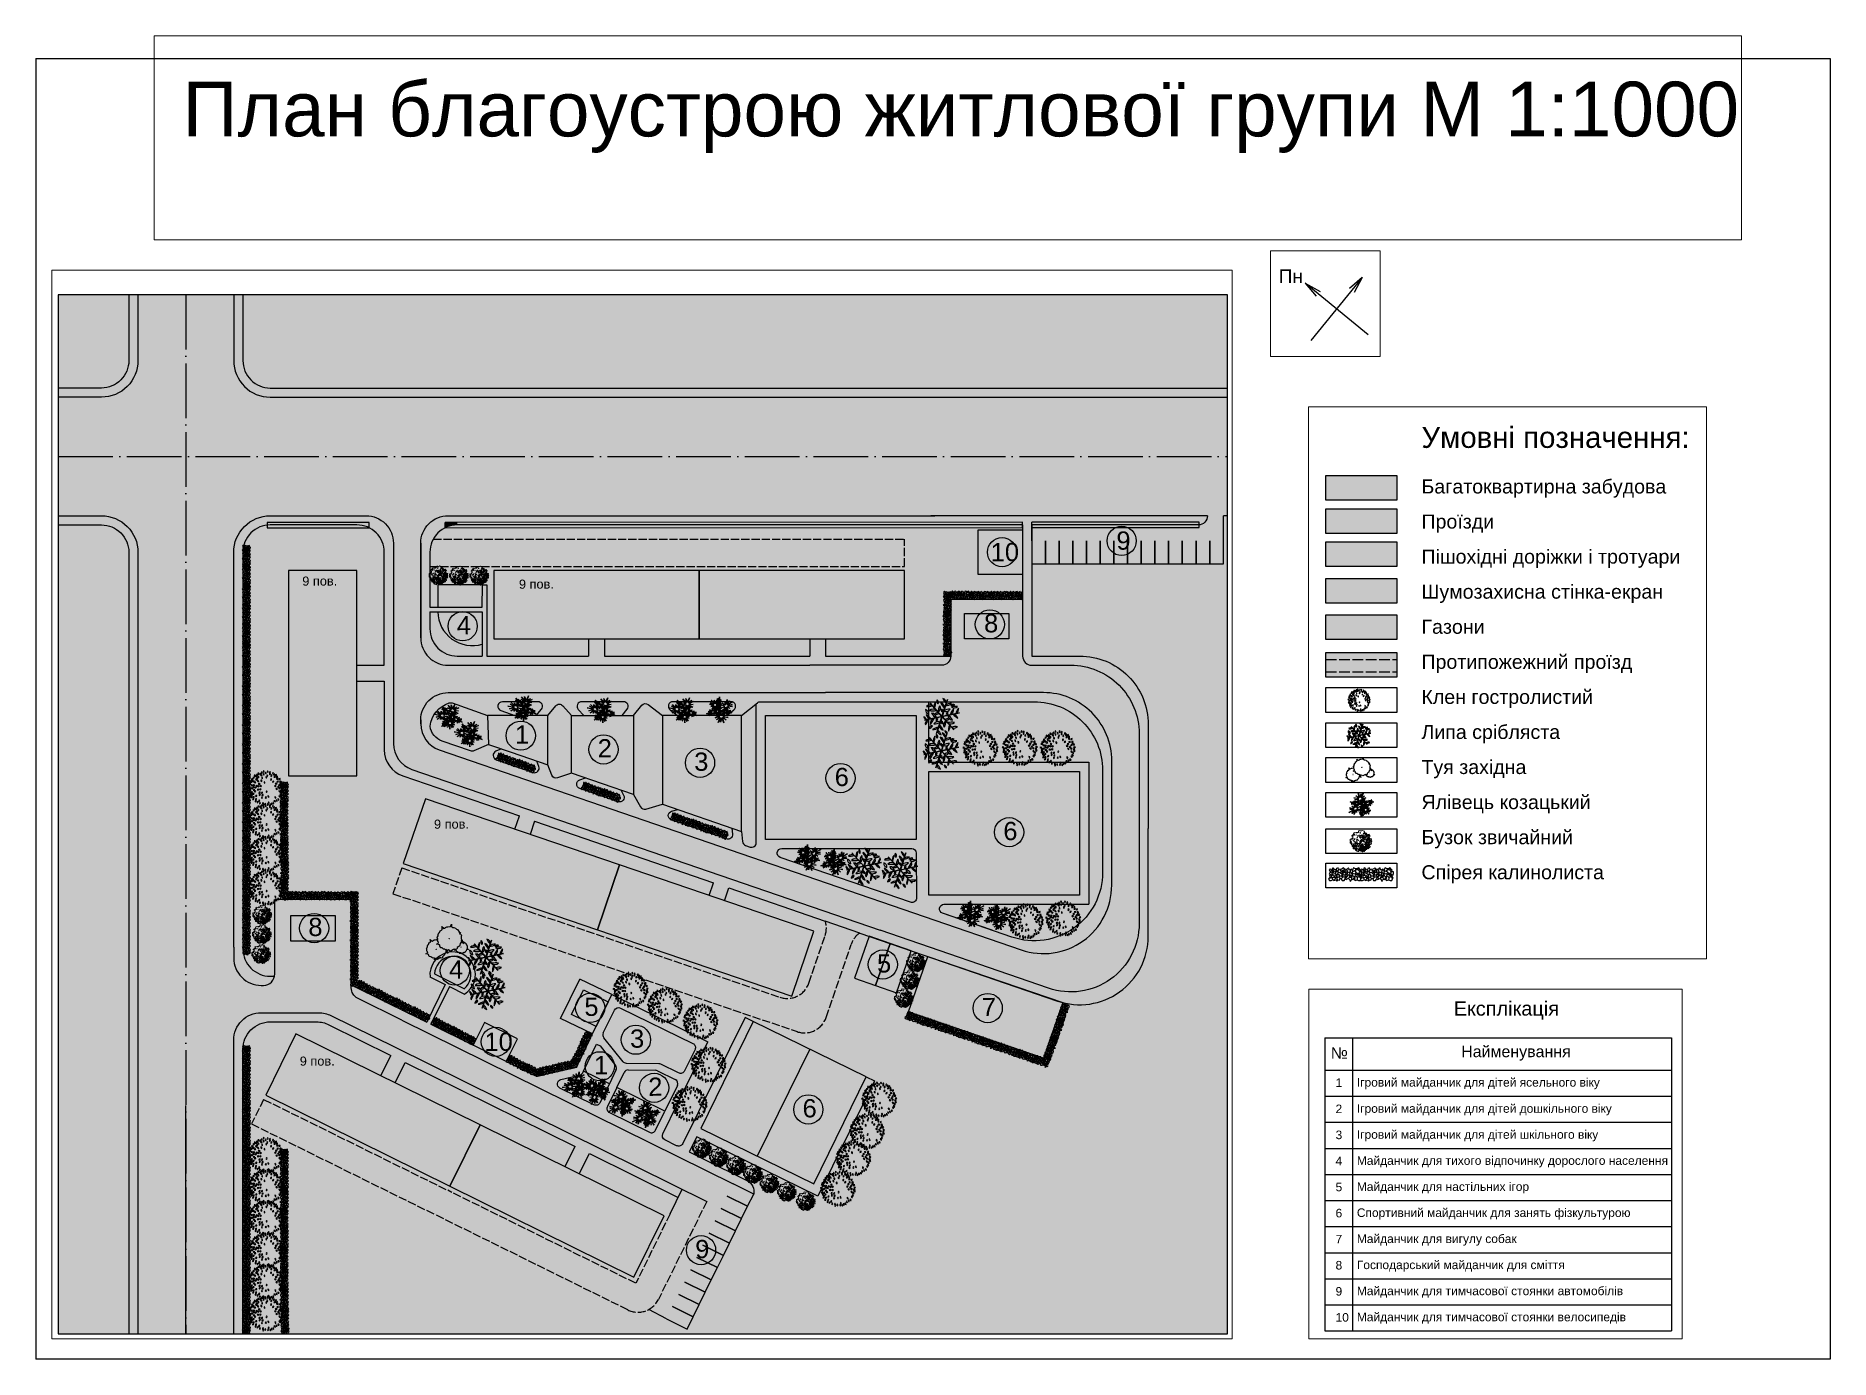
# Paper-space layout 'благоустрій' of a CAD drawing. Header units: millimetres. Extents: x 20 to 413, y 5 to 295.
# The model-space entities are those that its viewports show. They can reach past a viewport. Long polylines and large blocks are cut down to what shows.
import ezdxf

# ---------------------------------------------------------------- set-up
doc = ezdxf.new("R2010")
doc.units = ezdxf.units.MM
for name, pattern in [('483', [8, 4, -0.7, 0.4, -0.7, 0.4, -0.7, 0.4, -0.7]), ('ACAD_ISO02W100', [15, 12, -3]), ('ACAD_ISO04W100', [30, 24, -3, 0, -3])]:
    doc.linetypes.add(name, pattern=pattern)
for name, color, linetype in [('A绿-TXT', 252, 'Continuous'), ('Trees', 92, 'Continuous'), ('zelen', 69, 'Continuous'), ('благоустрый', 7, 'Continuous'), ('будівлі', 7, 'Continuous'), ('ВДМ', 7, 'Continuous'), ('КУЩІ', 108, 'Continuous'), ('майданчики заливка', 7, 'Continuous'), ('інсоляція', 180, 'Continuous')]:
    doc.layers.add(name, color=color, linetype=linetype)
doc.layers.add('Интерьер - Мебель_Ном_пера__4', color=7, linetype='Continuous', lineweight=20, true_color=0x029e21)
doc.layers.add('МЕЖІ', color=201, linetype='483', lineweight=90)
doc.styles.add('ATTR', font='romans.shx', dxfattribs={"width": 0.8, "height": 0.470416})
doc.styles.get("Standard").update_dxf_attribs({"font": 'arial.ttf'})

psp = doc.layouts.new('благоустрій')

msp = doc.modelspace()

# ---------------------------------------------------------------- texts
at = {"layer": 'ВДМ', "attachment_point": 1}
for s, width, gutter_width, heights, insert, char_height in [('План благоустрою житлової групи М 1:1000', 183.55767, 0, [14.539], (33032.13, -6604.337), 6), ('Пн', 4.32334, 12.5, [0], (33170.658, -6626.563), 2), ('\\pxsm1.5,t1;Умовні позначення:\\P{\\H0.66667x;Багатоквартирна забудова\\PПроїзди\\PПішохідні доріжки і тротуари\\PШумозахисна стінка-екран\\PГазони\\PПротипожежний проїзд\\PКлен гостролистий\\PЛипа срібляста\\PТуя західна\\PЯлівець козацький\\PБузок звичайний\\PСпірея калинолиста}', 110.46956, 12.5, [77.474], (33190.006, -6654.036), 3), ('Експлікація', 4.32334, 12.5, [0], (33238.757, -6744.971), 5), ('Найменування', 4.32334, 12.5, [0], (33241.377, -6760.519), 4), ('№', 4.32334, 12.5, [0], (33195.681, -6761.065), 4), ('1', 4.32334, 12.5, [0], (33197.351, -6771.968), 3), ('Ігровий майданчик для дітей ясельного віку', 90.9554, 12.5, [9.259], (33204.815, -6771.835), 3), ('2', 4.32334, 12.5, [0], (33197.351, -6781.129), 3), ('Ігровий майданчик для дітей дошкільного віку', 90.9554, 12.5, [9.259], (33204.815, -6780.996), 3), ('3', 4.32334, 12.5, [0], (33197.351, -6790.232), 3), ('Ігровий майданчик для дітей шкільного віку', 90.9554, 12.5, [9.259], (33204.815, -6790.099), 3), ('4', 4.32334, 12.5, [0], (33197.351, -6799.364), 3), ('Майданчик для тихого відпочинку дорослого населення', 111.51027, 12.5, [9.259], (33204.815, -6799.231), 3), ('5', 4.32334, 12.5, [0], (33197.351, -6808.496), 3), ('Майданчик для настільних ігор', 90.9554, 12.5, [9.259], (33204.815, -6808.363), 3), ('6', 4.32334, 12.5, [0], (33197.351, -6817.628), 3), ('Спортивний майданчик для занять фізкультурою', 102.81496, 12.5, [9.259], (33204.815, -6817.495), 3), ('7', 4.32334, 12.5, [0], (33197.351, -6826.76), 3), ('Майданчик для вигулу собак', 67.48596, 12.5, [9.259], (33204.815, -6826.627), 3), ('Господарський майданчик для сміття', 90.9554, 12.5, [9.259], (33204.815, -6835.759), 3), ('8', 4.32334, 12.5, [0], (33197.351, -6835.892), 3), ('9', 4.32334, 12.5, [0], (33197.351, -6845.024), 3), ('Майданчик для тимчасової стоянки автомобілів', 101.07428, 12.5, [9.259], (33204.815, -6844.891), 3), ('10', 4.32334, 12.5, [0], (33197.351, -6854.156), 3), ('Майданчик для тимчасової стоянки велосипедів', 101.07428, 12.5, [9.259], (33204.815, -6854.023), 3)]:
    msp.add_mtext_dynamic_manual_height_columns(s, width=width, gutter_width=gutter_width, heights=heights, dxfattribs=dict(at, insert=insert, char_height=char_height))
at = {"layer": 'КУЩІ', "style": 'ATTR', "width": 0.8, "flags": 9}
for p, height in [((33082.913, -6693.947), 0.00000924), ((33181.527, -6702.575), 0.00000818)]:
    msp.add_attdef('ESTCODE', p, '', height=height, rotation=172.55291, dxfattribs=at)
at = {"layer": 'інсоляція', "color": 7, "attachment_point": 1, "rotation": 0.30576}
for s, width, insert, char_height in [('10', 1.87826, (33142.22, -6650.604), 2), ('9', 1.87826, (33155.999, -6649.342), 2), ('9 пов.', 4.97648, (33066.771, -6654.283), 1), ('9 пов.', 4.97648, (33090.516, -6654.619), 1), ('8', 1.87826, (33141.49, -6658.404), 2), ('4', 1.87826, (33083.706, -6658.611), 2), ('1', 1.87826, (33090.077, -6670.598), 2), ('2', 1.87826, (33099.147, -6672.103), 2), ('3', 1.87826, (33109.724, -6673.569), 2), ('6', 1.87826, (33125.12, -6675.246), 2), ('9 пов.', 4.97648, (33081.208, -6680.917), 1), ('6', 1.87826, (33143.601, -6681.169), 2), ('8', 1.87826, (33067.429, -6691.681), 2), ('5', 1.87826, (33129.761, -6695.671), 2), ('4', 1.87826, (33082.848, -6696.335), 2), ('5', 1.87826, (33097.686, -6700.428), 2), ('7', 1.87826, (33141.252, -6700.451), 2), ('10', 1.87826, (33086.733, -6704.267), 2), ('3', 1.87826, (33102.693, -6703.913), 2), ('9 пов.', 4.97648, (33066.497, -6706.882), 1), ('1', 1.87826, (33098.743, -6706.826), 2), ('2', 1.87826, (33104.686, -6709.185), 2), ('6', 1.87826, (33121.596, -6711.55), 2), ('9', 1.87826, (33109.835, -6726.973), 2)]:
    msp.add_mtext_dynamic_manual_height_columns(s, width=width, gutter_width=12.5, heights=[0], dxfattribs=dict(at, insert=insert, char_height=char_height))

# ---------------------------------------------------------------- blocks, each defined once
blk = doc.blocks.new('A$C196E2D52')
at = {"layer": 'A绿-TXT', "color": 94, "linetype": 'ByBlock'}
for p, q in [((62, 1288), (0, 1272)), ((0, 1272), (61, 1223)), ((87, 1158), (41, 1113)), ((61, 1223), (109, 1251)), ((109, 1251), (62, 1288)), ((147, 1150), (87, 1158)), ((173, 1310), (109, 1300)), ((109, 1300), (165, 1245)), ((177, 1489), (112, 1488)), ((112, 1488), (160, 1426)), ((119, 1101), (147, 1150)), ((160, 1426), (214, 1442)), ((165, 1245), (216, 1268)), ((216, 1268), (173, 1310)), ((214, 1442), (177, 1489)), ((253, 1646), (189, 1644)), ((189, 1644), (238, 1583)), ((238, 1583), (291, 1599)), ((247, 1769), (286, 1701)), ((311, 1761), (247, 1769)), ((291, 1599), (253, 1646)), ((328, 1545), (264, 1542)), ((264, 1542), (313, 1482)), ((286, 1701), (341, 1708)), ((341, 1708), (311, 1761)), ((313, 1482), (366, 1499)), ((366, 1499), (328, 1545)), ((360, 1742), (402, 1676)), ((424, 1738), (360, 1742)), ((390, 1934), (403, 1857)), ((447, 1905), (390, 1934)), ((402, 1676), (457, 1687)), ((403, 1857), (458, 1846)), ((457, 1687), (424, 1738)), ((458, 1846), (447, 1905)), ((524, 1367), (461, 1356)), ((461, 1356), (517, 1302)), ((511, 1131), (470, 1093)), ((509, 1904), (525, 1828)), ((567, 1877), (509, 1904)), ((581, 1096), (511, 1131)), ((517, 1302), (568, 1325)), ((568, 1325), (524, 1367)), ((525, 1828), (580, 1818)), ((530, 2042), (529, 1964)), ((529, 1964), (581, 1943)), ((581, 2003), (530, 2042)), ((580, 1818), (567, 1877)), ((581, 1943), (581, 2003)), ((639, 1711), (581, 1739)), ((581, 1739), (596, 1662)), ((596, 1662), (651, 1652)), ((626, 2025), (620, 1947)), ((620, 1947), (670, 1923)), ((621, 1347), (645, 1273)), ((681, 1327), (621, 1347)), ((674, 1983), (626, 2025)), ((651, 1652), (639, 1711)), ((645, 1273), (701, 1269)), ((647, 1507), (689, 1441)), ((711, 1503), (647, 1507)), ((670, 1923), (674, 1983)), ((701, 1269), (681, 1327)), ((689, 1441), (744, 1452)), ((744, 1452), (711, 1503)), ((713, 1920), (721, 1843)), ((768, 1888), (713, 1920)), ((721, 1843), (776, 1829)), ((728, 2073), (725, 1995)), ((725, 1995), (776, 1972)), ((778, 2033), (728, 2073)), ((776, 1829), (768, 1888)), ((770, 1372), (805, 1302)), ((833, 1361), (770, 1372)), ((776, 1972), (778, 2033)), ((781, 1528), (812, 1456)), ((843, 1513), (781, 1528)), ((805, 1302), (861, 1307)), ((812, 1456), (868, 1458)), ((823, 2022), (823, 1944)), ((875, 1984), (823, 2022)), ((823, 1944), (875, 1923)), ((861, 1307), (833, 1361)), ((839, 2149), (841, 2071)), ((892, 2112), (839, 2149)), ((841, 2071), (894, 2051)), ((868, 1458), (843, 1513)), ((886, 1825), (872, 1748)), ((872, 1748), (920, 1719)), ((875, 1923), (875, 1984)), ((930, 1779), (886, 1825)), ((894, 2051), (892, 2112)), ((920, 1719), (930, 1779)), ((952, 2130), (947, 2052)), ((947, 2052), (998, 2029)), ((1001, 2089), (952, 2130)), ((988, 1895), (956, 1824)), ((956, 1824), (995, 1784)), ((1017, 1641), (985, 1570)), ((985, 1570), (1024, 1530)), ((1019, 1839), (988, 1895)), ((995, 1784), (1019, 1839)), ((998, 2029), (1001, 2089)), ((1031, 1498), (999, 1426)), ((999, 1426), (1038, 1386)), ((1048, 1585), (1017, 1641)), ((1024, 1530), (1048, 1585)), ((1062, 1442), (1031, 1498)), ((1065, 2132), (1034, 2061)), ((1034, 2061), (1073, 2021)), ((1038, 1386), (1062, 1442)), ((1084, 2023), (1052, 1952)), ((1052, 1952), (1092, 1912)), ((1097, 2076), (1065, 2132)), ((1073, 2021), (1097, 2076)), ((1116, 1968), (1084, 2023)), ((1092, 1912), (1116, 1968)), ((1134, 1791), (1117, 1714)), ((1117, 1714), (1164, 1683)), ((1151, 2203), (1119, 2131)), ((1119, 2131), (1158, 2091)), ((1163, 1925), (1131, 1854)), ((1131, 1854), (1169, 1813)), ((1176, 1742), (1134, 1791)), ((1182, 2147), (1151, 2203)), ((1158, 2091), (1182, 2147)), ((1194, 1868), (1163, 1925)), ((1164, 1683), (1176, 1742)), ((1169, 1813), (1194, 1868)), ((1226, 1619), (1189, 1550)), ((1189, 1550), (1226, 1507)), ((1242, 1478), (1196, 1415)), ((1196, 1415), (1226, 1368)), ((1234, 1724), (1218, 1666)), ((1218, 1666), (1256, 1615)), ((1253, 1561), (1226, 1619)), ((1226, 1507), (1253, 1561)), ((1226, 1368), (1261, 1417)), ((1279, 1690), (1234, 1724)), ((1274, 1900), (1242, 1828)), ((1242, 1828), (1281, 1788)), ((1261, 1417), (1242, 1478)), ((1284, 2034), (1251, 1963)), ((1251, 1963), (1291, 1923)), ((1256, 1615), (1279, 1690)), ((1306, 1844), (1274, 1900)), ((1281, 1788), (1306, 1844)), ((1315, 1978), (1284, 2034)), ((1291, 1923), (1315, 1978)), ((1377, 1568), (1330, 1505)), ((1330, 1505), (1360, 1458)), ((1364, 2144), (1332, 2073)), ((1332, 2073), (1371, 2033)), ((1360, 1458), (1395, 1506)), ((1395, 2088), (1364, 2144)), ((1371, 2033), (1395, 2088)), ((1395, 1506), (1377, 1568)), ((1443, 1207), (1405, 1156)), ((1405, 1156), (1483, 1155)), ((1474, 1834), (1431, 1769)), ((1431, 1769), (1463, 1723)), ((1474, 2111), (1433, 2045)), ((1433, 2045), (1467, 2000)), ((1504, 1207), (1443, 1207)), ((1463, 1723), (1496, 1773)), ((1467, 2000), (1498, 2052)), ((1498, 2052), (1474, 2111)), ((1496, 1773), (1474, 1834)), ((1483, 1155), (1504, 1207)), ((1540, 2021), (1489, 1962)), ((1489, 1962), (1515, 1913)), ((1545, 1921), (1501, 1856)), ((1501, 1856), (1532, 1810)), ((1522, 1604), (1507, 1541)), ((1507, 1541), (1579, 1573)), ((1547, 1404), (1514, 1349)), ((1514, 1349), (1592, 1357)), ((1515, 1913), (1554, 1959)), ((1577, 1629), (1522, 1604)), ((1532, 1810), (1566, 1860)), ((1554, 1959), (1540, 2021)), ((1566, 1860), (1545, 1921)), ((1607, 1411), (1547, 1404)), ((1579, 1573), (1577, 1629)), ((1592, 1357), (1607, 1411)), ((1616, 1724), (1597, 1663)), ((1597, 1663), (1670, 1689)), ((1649, 2006), (1616, 1935)), ((1616, 1935), (1656, 1895)), ((1672, 1745), (1616, 1724)), ((1680, 1950), (1649, 2006)), ((1656, 1895), (1680, 1950)), ((1670, 1689), (1672, 1745)), ((1721, 1351), (1685, 1298)), ((1685, 1298), (1763, 1301)), ((1704, 1660), (1689, 1598)), ((1689, 1598), (1761, 1629)), ((1759, 1685), (1704, 1660)), ((1782, 1354), (1721, 1351)), ((1766, 1910), (1734, 1838)), ((1734, 1838), (1773, 1798)), ((1791, 1581), (1757, 1526)), ((1757, 1526), (1835, 1532)), ((1761, 1629), (1759, 1685)), ((1763, 1301), (1782, 1354)), ((1797, 1854), (1766, 1910)), ((1773, 1798), (1797, 1854)), ((1851, 1586), (1791, 1581)), ((1835, 1712), (1814, 1651)), ((1814, 1651), (1889, 1675)), ((1854, 1808), (1829, 1749)), ((1829, 1749), (1905, 1767)), ((1892, 1731), (1835, 1712)), ((1835, 1532), (1851, 1586)), ((1913, 1822), (1854, 1808)), ((1900, 1671), (1871, 1614)), ((1871, 1614), (1948, 1626)), ((1885, 1401), (1883, 1337)), ((1883, 1337), (1947, 1381)), ((1934, 1436), (1885, 1401)), ((1889, 1675), (1892, 1731)), ((1960, 1681), (1900, 1671)), ((1905, 1767), (1913, 1822)), ((1949, 1263), (1922, 1214)), ((1922, 1214), (1982, 1207)), ((1947, 1381), (1934, 1436)), ((1948, 1626), (1960, 1681)), ((1970, 1454), (1949, 1394)), ((1949, 1394), (2024, 1417)), ((2027, 1253), (1949, 1263)), ((1985, 1575), (1964, 1515)), ((1964, 1515), (2039, 1538)), ((2027, 1473), (1970, 1454)), ((1982, 1207), (2027, 1253)), ((2043, 1593), (1985, 1575)), ((2039, 1136), (1987, 1099)), ((2057, 1375), (2019, 1324)), ((2019, 1324), (2097, 1324)), ((2024, 1417), (2027, 1473)), ((2039, 1538), (2043, 1593)), ((2097, 1117), (2039, 1136)), ((2118, 1376), (2057, 1375)), ((2130, 1260), (2086, 1213)), ((2086, 1213), (2164, 1205)), ((2097, 1324), (2118, 1376)), ((2190, 1254), (2130, 1260)), ((2164, 1205), (2190, 1254)), ((56, 850), (9, 808)), ((9, 808), (85, 792)), ((73, 985), (24, 943)), ((24, 943), (100, 926)), ((41, 1113), (119, 1101)), ((116, 839), (56, 850)), ((132, 972), (73, 985)), ((107, 764), (79, 707)), ((79, 707), (155, 721)), ((85, 792), (116, 839)), ((100, 926), (132, 972)), ((166, 776), (107, 764)), ((149, 651), (128, 590)), ((128, 590), (203, 613)), ((184, 948), (139, 902)), ((139, 902), (217, 892)), ((207, 669), (149, 651)), ((155, 721), (166, 776)), ((244, 941), (184, 948)), ((203, 613), (207, 669)), ((217, 892), (244, 941)), ((265, 566), (251, 504)), ((251, 504), (322, 536)), ((319, 592), (265, 566)), ((309, 446), (302, 391)), ((302, 391), (360, 406)), ((385, 465), (309, 446)), ((322, 536), (319, 592)), ((360, 406), (385, 465)), ((436, 358), (366, 325)), ((366, 325), (369, 269)), ((369, 269), (424, 295)), ((424, 295), (436, 358)), ((470, 1093), (524, 1067)), ((496, 521), (483, 467)), ((483, 467), (543, 476)), ((574, 532), (496, 521)), ((524, 1067), (581, 1096)), ((557, 962), (525, 906)), ((525, 906), (602, 915)), ((543, 476), (574, 532)), ((622, 279), (555, 240)), ((555, 240), (563, 184)), ((616, 970), (557, 962)), ((563, 184), (615, 216)), ((602, 915), (616, 970)), ((615, 216), (622, 279)), ((708, 221), (643, 178)), ((643, 178), (654, 124)), ((654, 124), (704, 157)), ((704, 157), (708, 221)), ((842, 197), (783, 145)), ((783, 145), (803, 92)), ((803, 92), (847, 133)), ((894, 1086), (835, 1062)), ((835, 1062), (902, 1022)), ((847, 133), (842, 197)), ((934, 291), (866, 251)), ((866, 251), (875, 196)), ((875, 196), (927, 227)), ((946, 1056), (894, 1086)), ((902, 1022), (946, 1056)), ((934, 125), (902, 54)), ((902, 54), (941, 14)), ((927, 227), (934, 291)), ((966, 69), (934, 125)), ((941, 14), (966, 69)), ((1058, 144), (1013, 81)), ((1013, 81), (1043, 34)), ((1082, 483), (1027, 427)), ((1027, 427), (1050, 376)), ((1043, 34), (1078, 83)), ((1050, 376), (1092, 419)), ((1087, 313), (1055, 242)), ((1055, 242), (1094, 202)), ((1078, 83), (1058, 144)), ((1092, 419), (1082, 483)), ((1119, 257), (1087, 313)), ((1094, 202), (1119, 257)), ((1183, 111), (1141, 45)), ((1141, 45), (1173, 0)), ((1172, 382), (1156, 306)), ((1156, 306), (1203, 275)), ((1215, 335), (1172, 382)), ((1173, 0), (1205, 51)), ((1205, 51), (1183, 111)), ((1203, 275), (1215, 335)), ((1242, 566), (1210, 494)), ((1210, 494), (1249, 454)), ((1273, 510), (1242, 566)), ((1249, 454), (1273, 510)), ((1276, 308), (1269, 230)), ((1269, 230), (1319, 205)), ((1324, 265), (1276, 308)), ((1313, 157), (1304, 79)), ((1304, 79), (1353, 53)), ((1360, 113), (1313, 157)), ((1319, 205), (1324, 265)), ((1376, 508), (1344, 437)), ((1344, 437), (1383, 397)), ((1353, 53), (1360, 113)), ((1407, 452), (1376, 508)), ((1383, 397), (1407, 452)), ((1395, 228), (1383, 151)), ((1383, 151), (1432, 123)), ((1440, 182), (1395, 228)), ((1432, 123), (1440, 182)), ((1468, 690), (1489, 615)), ((1528, 667), (1468, 690)), ((1502, 419), (1470, 348)), ((1470, 348), (1509, 308)), ((1486, 245), (1472, 168)), ((1472, 168), (1520, 139)), ((1530, 199), (1486, 245)), ((1489, 615), (1545, 609)), ((1533, 363), (1502, 419)), ((1509, 308), (1533, 363)), ((1520, 139), (1530, 199)), ((1545, 609), (1528, 667)), ((1653, 800), (1589, 796)), ((1589, 796), (1639, 736)), ((1628, 288), (1648, 213)), ((1687, 265), (1628, 288)), ((1639, 736), (1692, 754)), ((1648, 213), (1704, 207)), ((1692, 754), (1653, 800)), ((1671, 432), (1673, 354)), ((1724, 395), (1671, 432)), ((1673, 354), (1726, 335)), ((1704, 207), (1687, 265)), ((1766, 1089), (1717, 1048)), ((1717, 1048), (1793, 1030)), ((1726, 335), (1724, 395)), ((1825, 1075), (1766, 1089)), ((1772, 445), (1794, 370)), ((1832, 423), (1772, 445)), ((1779, 591), (1785, 514)), ((1833, 557), (1779, 591)), ((1785, 514), (1839, 497)), ((1793, 1030), (1825, 1075)), ((1794, 370), (1850, 365)), ((1888, 1042), (1829, 1017)), ((1829, 1017), (1896, 977)), ((1893, 781), (1829, 779)), ((1829, 779), (1878, 718)), ((1850, 365), (1832, 423)), ((1839, 497), (1833, 557)), ((1876, 509), (1901, 435)), ((1937, 489), (1876, 509)), ((1878, 718), (1931, 734)), ((1940, 1011), (1888, 1042)), ((1931, 734), (1893, 781)), ((1896, 977), (1940, 1011)), ((1901, 435), (1956, 431)), ((1905, 615), (1941, 546)), ((1968, 605), (1905, 615)), ((1956, 431), (1937, 489)), ((2004, 880), (1941, 866)), ((1941, 866), (2000, 815)), ((1941, 546), (1997, 552)), ((1997, 552), (1968, 605)), ((2038, 681), (1975, 672)), ((1975, 672), (2029, 617)), ((1987, 1099), (2061, 1074)), ((2000, 815), (2050, 841)), ((2050, 841), (2004, 880)), ((2029, 617), (2081, 639)), ((2081, 639), (2038, 681)), ((2103, 877), (2039, 876)), ((2039, 876), (2086, 814)), ((2061, 1074), (2097, 1117)), ((2122, 1015), (2072, 974)), ((2072, 974), (2148, 955)), ((2086, 814), (2140, 829)), ((2140, 829), (2103, 877)), ((2181, 1001), (2122, 1015)), ((2148, 955), (2181, 1001))]:
    blk.add_line(p, q, dxfattribs=at)
blk = doc.blocks.new('Ground 1')
for points in [[(2.4, 10.8), (0.9, 11.6), (-0.6, 11.5), (-1.3, 10.1), (-1.1, 9.2), (-1.9, 9.2), (-0.7, 6.7), (-2.1, 5.8), (-2.4, 4.8), (-2.2, 3.4), (-0.7, 3), (-0.5, 3.6), (0.3, 2.6), (-0.9, 1.6), (-0.2, 1.2), (0.9, -0.4), (2.4, 0.5), (3.8, 0.3), (5.8, -0.5), (6.5, 0.7), (6.8, 1.7), (6.7, 2.7), (7.3, 2), (7.9, 0.9), (8.9, 1.3), (9, 1.7), (9.7, 1.3), (10.4, 0.3), (10.6, -0.4), (11.7, 0.3), (12.2, 1.2), (14.2, 0.9), (15.5, -0.4), (16.7, 0.5), (18.1, 1), (18.2, 1), (20.3, 0.7), (20.7, -0.5), (22.2, 0.2), (22.7, 1.5), (24.3, 0.7), (25.3, -0.4), (25.8, -0.2), (26.4, 0.3), (25.9, 2), (28.1, 0.9), (29.1, 1.2), (28.6, 2.7), (27.8, 3.6), (29.1, 4.8), (27.4, 6.2), (28.9, 6.5), (28.4, 6.8), (28.9, 7.9), (28.3, 8.2), (29.7, 10.5), (29, 11.6), (27.4, 11.7), (25.3, 10.8), (24.6, 11.6), (22.7, 10.9), (21.8, 12.3), (20.5, 10.9), (19.4, 11.3), (18.5, 9.4), (17.9, 9.4), (16.8, 11.7), (14.9, 11.5), (13.8, 9.9), (13.3, 10.5), (12.6, 10.8), (12.2, 10.3), (11.9, 9.8), (10.1, 10.1), (8.7, 12.6), (8.7, 11.7), (7.2, 10.2), (6.1, 10.8), (5.6, 10.1), (4.4, 11.6)], [(8.7, 7.8), (9, 7), (8.8, 6.1), (9.4, 6), (9.8, 6.6), (9.6, 7.5)], [(12.6, 7.7), (11.7, 7.5), (11.8, 6.7), (12.9, 5.9), (14.3, 5.9), (14.3, 6.9)], [(15.5, 3.6), (15.3, 2.4), (16.6, 2.5), (17.1, 3.7), (16.3, 3.3)], [(17.3, 7.5), (16.5, 6.3), (18.9, 4), (21.3, 4.8), (21.1, 5.9), (19.6, 5.9), (19.6, 7.2), (18.3, 7)], [(23.4, 9.1), (22, 8.5), (22.2, 8), (23.7, 6.9), (24.5, 8.2)], [(23.2, 2.5), (23, 3.8), (23.2, 4.5), (23.8, 5.3), (25.4, 5.6), (26.2, 5.5), (26.2, 4.5), (25.9, 3.9), (24.7, 3.8), (24.6, 3.2), (24.1, 2.9), (23.9, 3.6), (23.5, 2.7)]]:
    blk.add_lwpolyline(points, close=True)
for points in [[(-1, 9.1), (-0.1, 8.3), (0.2, 7.4), (0.5, 7.3), (1, 8.3), (2.2, 8.5), (2.3, 10.1), (2.4, 10.8)], [(-0.7, 6.7), (-0.6, 5.9), (0.1, 5.4), (0, 4.9), (0.3, 4.3), (-0.5, 3.6)], [(0.2, 7.4), (0.1, 6.9), (-0.3, 7), (-0.6, 6.4)], [(0.1, 6.8), (0.6, 6.5), (1.4, 6.4), (1, 6), (1, 5.3), (0.4, 5.6), (0.1, 5.5)], [(0.4, 2.5), (0.9, 2), (1.6, 1.5), (3, 1.5), (4.6, 2.2), (3.2, 3.6), (3.1, 4.6), (2.1, 4.5), (0.5, 4.6), (0.1, 4.8)], [(1, 6.4), (1.6, 6.7), (1.9, 6.4), (1.9, 6), (2.3, 5.6), (3, 5.9), (4.1, 6.3), (4.3, 7), (3.4, 7.6), (2.2, 8.6)], [(2.7, 0.4), (3.8, 1.2), (3.9, 1.9)], [(3.5, 6.1), (4, 5.4), (4, 4.8), (3.2, 4)], [(4, 5.2), (4.8, 5.5), (5.8, 5.2), (5.8, 4.9), (6.3, 5.3), (7.2, 4.6)], [(5.6, 10), (5.7, 9.1), (4.9, 9), (4.5, 9.7), (4.1, 9.3), (5, 8.4), (4.3, 8), (4.1, 7.2)], [(4.6, 8.1), (6.4, 7.3), (6.7, 5.1)], [(4.6, 2.2), (5.1, 2.7), (6, 2.9), (6.6, 2.8)], [(6.4, 2.8), (7, 3.6), (7.4, 5.1), (7.8, 4.5), (8.8, 3.7), (9, 3.1), (8.6, 3.1), (8.7, 2.4), (9, 1.7)], [(6.5, 7.2), (7.1, 7.5), (7.8, 8.1), (7.9, 8.8), (7.7, 10.1), (7.5, 10.4)], [(6.6, 6.5), (7.9, 6.5), (8.8, 7.3)], [(7.9, 9.1), (9.6, 8.8), (9.8, 8.1), (9.3, 7.6)], [(9.1, 6), (9, 5.5), (9.3, 4.8), (9.6, 3.7)], [(9, 3.5), (10.1, 3.8), (11, 4.3), (11.5, 3.4), (11.3, 2.4), (11.8, 2.8), (12.4, 1.2), (12.4, 1.2)], [(10.5, 10), (10.3, 9), (9.7, 8.4)], [(9.8, 6.5), (10.7, 6.4), (11.6, 5.9), (11.8, 5.1), (11.7, 4.3), (11.2, 4.2)], [(11.7, 7.2), (11.2, 7), (11, 6.3)], [(11.4, 3.8), (12.8, 3.6), (13.7, 4.1), (14.2, 3), (13.6, 2.4), (13.8, 1)], [(11.9, 9.7), (12.6, 8.4), (13, 8.3), (13.8, 8.6), (13.9, 9.9)], [(13.3, 5.9), (13, 5.1), (13.4, 4.1)], [(13.4, 8.4), (13.5, 7.9), (13.1, 7.5)], [(13.8, 8.9), (15.8, 8.2), (17.6, 9.9)], [(13.9, 3.6), (15.8, 4.5), (16.7, 3.6)], [(14.3, 6.5), (15.5, 6.5), (16.2, 4.9), (16.1, 4.3), (16, 4.3)], [(16, 2.4), (16.2, 1.6), (14.5, 1.4), (14.7, 0.5)], [(16.3, 8.6), (16.6, 7.5), (15.7, 6.2)], [(16.3, 7.1), (16.8, 7)], [(18.4, 4.4), (18.2, 3.6), (16.9, 3)], [(17, 3), (18.2, 2), (18.2, 1.1)], [(18.7, 9.6), (19.7, 8.8), (19.6, 8.2), (18.9, 7.2)], [(20, 4.3), (20.9, 2.6), (19.5, 0.9)], [(21, 11.4), (21.7, 9.8), (20.8, 8.3), (19.6, 8.2)], [(20.6, 3.4), (22.2, 3.4), (22.4, 2.6), (22, 2.1), (22.6, 1.2)], [(21.2, 8.8), (21.8, 7.2), (21.2, 5.6)], [(22.1, 8.3), (21.5, 8)], [(21.5, 6.4), (23.1, 5.5), (23.4, 4.9)], [(22.3, 3.2), (23.1, 3.6)], [(23, 8.9), (23.4, 9.9), (23.9, 10.5), (23.7, 11.3)], [(24.5, 3), (25, 2), (24.1, 0.9)], [(25.6, 10.9), (26, 9.6), (25.6, 8.9), (24.2, 8.5)], [(24.3, 7.7), (26, 6.2)], [(24.8, 2.5), (26.5, 2.8), (26.9, 1.7)], [(25.6, 5.6), (26.3, 6.5), (27.8, 6.8), (28, 6.5)], [(25.9, 9.3), (26.7, 8.5), (26.9, 7.6), (26.6, 6.7)], [(26.1, 2.8), (26.3, 3.3), (27.9, 4.1), (28.3, 4.1)], [(26.2, 4.3), (27, 3.7)], [(26.5, 8.7), (27.8, 9.5), (28.6, 8.9)]]:
    blk.add_lwpolyline(points)
at = {"style": 'ATTR', "width": 0.8, "flags": 9}
blk.add_attdef('ESTCODE', (0, 0), '', height=0.0000643, dxfattribs=at)
blk = doc.blocks.new('Дерево лиственное 02 11_24')
at = {"layer": 'Интерьер - Мебель_Ном_пера__4', "linetype": 'Continuous'}
for p, q in [((-7891, 544), (-7797, 1476)), ((-7680, 260), (-7891, 544)), ((-7797, 1476), (-7359, 1364)), ((-7715, -239), (-7680, 260)), ((-7200, 273), (-7550, 37)), ((-7550, 37), (-7436, 159)), ((-7322, -191), (-7550, 37)), ((-7436, 159), (-7086, 159)), ((-7359, 1364), (-6789, 1150)), ((-7086, 273), (-7200, 273)), ((-7086, 159), (-7086, 273)), ((-7049, 1748), (-6548, 2093)), ((-6148, 1399), (-7049, 1748)), ((-6789, 1150), (-6148, 1399)), ((-6783, 4046), (-6077, 4213)), ((-6683, 3679), (-6783, 4046)), ((-6127, 3643), (-6683, 3679)), ((-6548, 2093), (-5986, 2553)), ((-6386, 2023), (-5800, 2023)), ((-5986, 3323), (-6127, 3643)), ((-6077, 4213), (-6057, 4624)), ((-6057, 4624), (-5495, 5071)), ((-5922, 2023), (-6036, 2137)), ((-5986, 2553), (-5986, 3323)), ((-5800, 2137), (-5922, 2023)), ((-5800, 2023), (-5800, 2137)), ((-5800, 737), (-5686, 859)), ((-5686, 859), (-5800, 859)), ((-5800, 859), (-5686, 509)), ((-5686, 623), (-5800, 737)), ((-5686, 509), (-5800, 273)), ((-5800, 273), (-5686, 387)), ((-5572, 623), (-5686, 623)), ((-5686, 387), (-5572, 387)), ((-5572, 387), (-5572, 623)), ((-5495, 5071), (-5236, 5397)), ((-5401, 5709), (-5080, 6100)), ((-5236, 5397), (-5401, 5709)), ((-4986, 4709), (-5336, 4823)), ((-5336, 4823), (-5100, 4587)), ((-5100, 4359), (-5336, 4359)), ((-5336, 4359), (-5336, 4123)), ((-5336, 4123), (-4872, 4359)), ((-4872, 5409), (-5222, 5059)), ((-5222, 5059), (-4986, 5059)), ((-5100, 4587), (-4986, 4709)), ((-4750, 4473), (-5100, 4359)), ((-4872, 859), (-5100, 859)), ((-5100, 859), (-4750, 623)), ((-5080, 6100), (-4587, 6385)), ((-4986, 5059), (-4872, 5173)), ((-4636, 4823), (-4986, 4709)), ((-4986, 4709), (-4522, 4709)), ((-4872, 5173), (-4872, 5409)), ((-4872, 4359), (-4750, 4473)), ((-4750, 973), (-4872, 859)), ((-4750, 623), (-4750, 973)), ((-4522, 4709), (-4636, 4823)), ((-4522, 1673), (-4636, 1787)), ((-4636, 1787), (-4636, 1559)), ((-4636, 1559), (-4400, 1437)), ((-4587, 6385), (-4012, 6065)), ((-4286, 1909), (-4522, 1673)), ((-4400, 1787), (-4286, 1909)), ((-4286, 1437), (-4400, 1787)), ((-4400, 1437), (-4286, 1437)), ((-4012, 6065), (-3393, 6317)), ((-3472, 4709), (-3700, 4237)), ((-3700, 4237), (-3586, 4587)), ((-3586, 4587), (-3472, 4709)), ((-3472, 4709), (-3350, 4587)), ((-3350, 4587), (-3472, 4709)), ((-3393, 6317), (-2694, 5851)), ((-3236, 1323), (-3350, 1323)), ((-3350, 1323), (-2886, 859)), ((-2772, 159), (-3350, 273)), ((-3350, 273), (-3000, -313)), ((-3000, 1087), (-3236, 1323)), ((-3236, -77), (-3000, 159)), ((-2886, 1787), (-3000, 1437)), ((-3000, 1559), (-2886, 1673)), ((-2886, 1437), (-3000, 1559)), ((-3000, 1437), (-2886, 1323)), ((-2650, 1087), (-3000, 1087)), ((-2886, 623), (-3000, 509)), ((-3000, 509), (-2886, 387)), ((-3000, 159), (-2772, 159)), ((-2694, 5851), (-2918, 6485)), ((-2918, 6485), (-2409, 6421)), ((-2772, 1787), (-2886, 1787)), ((-2886, 1673), (-2772, 1673)), ((-2886, 1323), (-2886, 1437)), ((-2886, 623), (-2422, 859)), ((-2886, 859), (-2886, 623)), ((-2772, 509), (-2886, 623)), ((-2886, 387), (-2772, 509)), ((-2536, 2837), (-2772, 2609)), ((-2772, 2609), (-2650, 2487)), ((-2772, 1673), (-2772, 1787)), ((-2772, 859), (-2300, 1323)), ((-2650, 737), (-2772, 859)), ((-2650, 2487), (-2536, 2959)), ((-2536, 1209), (-2650, 1087)), ((-2536, 737), (-2650, 737)), ((-2536, 2959), (-2536, 2837)), ((-2186, 1437), (-2536, 1209)), ((-2422, 859), (-2536, 737)), ((-2186, 4009), (-2422, 3773)), ((-2422, 3773), (-2072, 3537)), ((-2409, 6421), (-1946, 6421)), ((-2300, 1323), (-2186, 1209)), ((-2186, 1209), (-2300, 1209)), ((-2186, 3887), (-1950, 4123)), ((-1950, 4123), (-2186, 4009)), ((-2186, 3659), (-2186, 3887)), ((-2072, 3537), (-2186, 3659)), ((-2072, 3537), (-2186, 3537)), ((-2186, 3537), (-2186, 3309)), ((-2186, 3309), (-2072, 3309)), ((-1950, 3537), (-2072, 3537)), ((-2072, 3423), (-1950, 3537)), ((-2072, 3309), (-2072, 3423)), ((-1836, 387), (-2072, 859)), ((-2072, 859), (-1836, 273)), ((-1946, 6421), (-1697, 6741)), ((-1722, 387), (-1836, 387)), ((-1836, 273), (-1722, 273)), ((-1757, 7082), (-1218, 7742)), ((-1697, 6741), (-1757, 7082)), ((-1722, 273), (-1722, 387)), ((-1600, 4709), (-1250, 4473)), ((-1250, 4473), (-1600, 4709)), ((-1372, 3887), (-1136, 4237)), ((-1136, 4237), (-1372, 4237)), ((-1372, 4237), (-1250, 4123)), ((-1250, 4123), (-1372, 4009)), ((-1372, 4009), (-1372, 3887)), ((-1250, 3773), (-1372, 3887)), ((-1372, 3887), (-1136, 3659)), ((-672, 4009), (-1250, 3773)), ((-1218, 7742), (-606, 7566)), ((-1136, 3659), (-1022, 3659)), ((0, 0), (-1067, 0)), ((-1022, 3659), (-786, 3887)), ((-786, 3073), (-1022, 2723)), ((-1022, 2723), (-900, 2723)), ((-786, 2609), (-1022, 2373)), ((-1022, 2373), (-786, 2609)), ((-672, 4123), (-900, 4123)), ((-900, 4123), (-786, 4123)), ((-900, 2723), (-786, 2609)), ((-436, 6223), (-786, 5873)), ((-786, 5873), (-436, 5987)), ((-786, 4123), (-672, 4009)), ((-786, 3887), (-672, 3773)), ((-672, 2959), (-786, 3073)), ((-786, 2837), (-672, 2959)), ((-786, 2723), (-786, 2837)), ((-550, 2373), (-786, 2723)), ((-786, 2609), (-672, 2487)), ((-322, 6337), (-672, 6337)), ((-672, 6337), (-550, 6337)), ((-550, 4009), (-672, 4123)), ((-672, 3537), (-436, 4123)), ((-672, 3773), (-672, 3537)), ((-672, 2487), (-672, 2373)), ((-672, 2373), (-550, 2373)), ((-606, 7566), (385, 7545)), ((-550, 6337), (-436, 6223)), ((-436, 4123), (-550, 4009)), ((-200, 623), (-550, 273)), ((-550, 273), (-322, 273)), ((-436, 6223), (-322, 6337)), ((-322, 6109), (-436, 6223)), ((-436, 5987), (-322, 6109)), ((-322, 4123), (-436, 4123)), ((-436, 4123), (-200, 3887)), ((-200, 2837), (-436, 2837)), ((-436, 2837), (-86, 2723)), ((-322, 4009), (-322, 4123)), ((-200, 3887), (-322, 4009)), ((28, 2487), (-322, 2023)), ((-322, 2023), (-200, 2137)), ((-322, 273), (-86, 509)), ((-200, 159), (-322, 273)), ((-322, 273), (-200, 37)), ((-200, 3773), (378, 4009)), ((150, 3887), (-200, 3887)), ((-200, 3887), (-200, 3773)), ((28, 3073), (-200, 2837)), ((-200, 2259), (28, 2487)), ((-86, 2137), (-200, 2259)), ((-200, 2137), (-86, 2137)), ((-86, 509), (-200, 623)), ((-200, 37), (-86, 159)), ((-86, 159), (-200, 159)), ((-86, 2723), (28, 2723)), ((500, 37), (-86, -191)), ((0, 0), (0, 1067)), ((0, 0), (1067, 0)), ((0, 0), (0, -1067)), ((28, 2959), (28, 3073)), ((264, 2723), (28, 2959)), ((28, 2723), (150, 2837)), ((150, 1087), (28, 1087)), ((28, 1087), (150, 737)), ((378, 4359), (150, 4123)), ((150, 4123), (264, 4009)), ((264, 4009), (150, 3887)), ((150, 2837), (264, 2723)), ((150, 623), (500, 1087)), ((264, 973), (150, 1087)), ((150, 737), (150, 623)), ((500, 387), (150, 623)), ((150, 623), (264, 509)), ((264, 509), (150, 387)), ((150, 387), (264, 509)), ((614, 4237), (264, 4587)), ((264, 4587), (264, 4473)), ((264, 4473), (378, 4359)), ((264, 4237), (378, 4359)), ((264, 4123), (264, 4237)), ((614, 3887), (264, 4123)), ((500, 1209), (264, 1437)), ((264, 1437), (500, 1209)), ((500, 1209), (264, 973)), ((264, 509), (378, 509)), ((378, 4359), (500, 4237)), ((378, 4009), (964, 3423)), ((378, 509), (614, 273)), ((500, 159), (378, 159)), ((378, 159), (500, 37)), ((378, -77), (500, 37)), ((385, 7545), (792, 7677)), ((500, 4237), (614, 4237)), ((500, 1209), (614, 1323)), ((614, 1323), (500, 1209)), ((500, 1087), (500, 1209)), ((614, 509), (500, 387)), ((614, 273), (500, 159)), ((500, 37), (728, -191)), ((728, 4009), (614, 3887)), ((850, 3187), (614, 3187)), ((614, 3187), (964, 2959)), ((614, 1323), (850, 1323)), ((850, 1323), (614, 1323)), ((728, 509), (614, 509)), ((614, 273), (728, 387)), ((614, -77), (964, 273)), ((728, 159), (614, 273)), ((964, 3659), (728, 4009)), ((728, 387), (728, 509)), ((850, 159), (728, 159)), ((792, 7677), (1152, 7917)), ((850, 3073), (850, 3187)), ((1078, 2837), (850, 3073)), ((964, 2959), (850, 2959)), ((850, 2959), (850, 2487)), ((850, 2487), (964, 2487)), ((1078, 387), (850, 159)), ((1200, 3887), (964, 3659)), ((964, 3537), (1200, 3773)), ((964, 3423), (964, 3537)), ((964, 2723), (1200, 2959)), ((964, 2487), (964, 2723)), ((964, 273), (1550, 159)), ((1200, 4009), (1078, 4009)), ((1078, 4009), (1200, 3887)), ((1200, 2959), (1078, 2837)), ((1200, 2373), (1078, 2023)), ((1078, 2023), (1314, 1909)), ((1428, 859), (1078, 1087)), ((1078, 1087), (1314, 737)), ((1200, 273), (1078, 387)), ((1152, 7917), (1771, 7603)), ((1314, 4359), (1200, 4359)), ((1200, 4359), (1314, 4237)), ((1314, 3887), (1200, 4009)), ((1200, 3773), (1314, 3659)), ((1314, 2959), (1200, 2959)), ((1200, 2959), (1314, 2959)), ((1550, 2137), (1200, 2373)), ((1314, 737), (1200, 623)), ((1200, 623), (1550, 737)), ((1314, 273), (1200, 273)), ((1778, 4587), (1314, 4359)), ((1314, 4237), (1550, 4473)), ((1314, 3659), (1314, 3887)), ((1428, 2837), (1314, 2959)), ((1314, 2959), (1428, 2837)), ((1314, 1909), (1550, 2137)), ((1550, 509), (1314, 273)), ((1664, 5059), (1428, 5059)), ((1428, 5059), (1550, 5059)), ((1664, 3309), (1428, 2837)), ((1428, 2837), (1550, 2959)), ((1550, 973), (1428, 859)), ((1550, 5059), (1664, 4937)), ((1664, 4823), (1550, 4709)), ((1550, 4709), (1664, 4823)), ((1550, 4473), (1664, 4359)), ((2364, 3073), (1550, 2487)), ((1550, 2959), (1900, 2959)), ((1550, 2487), (1664, 2373)), ((1900, 737), (1550, 973)), ((1550, 737), (1664, 737)), ((1664, 387), (1550, 509)), ((1550, 159), (1664, 273)), ((1778, 4473), (1664, 5059)), ((1664, 4937), (1664, 4823)), ((1664, 4823), (1778, 4709)), ((1664, 4359), (1778, 4473)), ((1778, 3887), (1664, 3773)), ((1664, 3773), (1900, 3773)), ((2014, 3659), (1664, 3309)), ((1664, 2373), (2014, 2723)), ((1778, 1323), (1664, 1323)), ((1664, 1323), (2478, 737)), ((1664, 737), (1900, 509)), ((1778, 387), (1664, 387)), ((1664, 273), (1900, 273)), ((1771, 7603), (2344, 7476)), ((1778, 4709), (1778, 4587)), ((1900, 3887), (1778, 3887)), ((1778, 3309), (1900, 3423)), ((1778, 3073), (1778, 3309)), ((1900, 2959), (1778, 3073)), ((1900, 1673), (1778, 1787)), ((1778, 1787), (2014, 1559)), ((2014, 1559), (1778, 1323)), ((1900, 509), (1778, 387)), ((2250, 3659), (1900, 3887)), ((1900, 3773), (2014, 3659)), ((1900, 3537), (2014, 3659)), ((2250, 3187), (1900, 3537)), ((1900, 3423), (2364, 3073)), ((2014, 1673), (1900, 1673)), ((1900, 273), (1900, 737)), ((2014, 37), (1900, 37)), ((1900, 37), (2014, -77)), ((2128, 5987), (2014, 5987)), ((2014, 5987), (2014, 5759)), ((2014, 5759), (2128, 5759)), ((2014, 3659), (2364, 3659)), ((2014, 2723), (2128, 2723)), ((2128, 2259), (2014, 2259)), ((2014, 2259), (2014, 2137)), ((2014, 2137), (2128, 2137)), ((2364, 1909), (2014, 1673)), ((2250, -313), (2014, 37)), ((2714, 5873), (2128, 5987)), ((2128, 5873), (2250, 5987)), ((2128, 5759), (2128, 5873)), ((2128, 2723), (2250, 2609)), ((2250, 2609), (2128, 2259)), ((2128, 2259), (2250, 2373)), ((2128, 2137), (2128, 2259)), ((2250, 5987), (2600, 5759)), ((2364, 3773), (2250, 3659)), ((2600, 3309), (2250, 3187)), ((2250, 2487), (2364, 2609)), ((2364, 2373), (2250, 2487)), ((2250, 2373), (2364, 2259)), ((2648, 7169), (2296, 6819)), ((2296, 6819), (2782, 6373)), ((2344, 7476), (2648, 7169)), ((2364, 3659), (2600, 3887)), ((2600, 3887), (2364, 3887)), ((2364, 3887), (2364, 3773)), ((2364, 3659), (2478, 3537)), ((2478, 3537), (2364, 3659)), ((2364, 3073), (2600, 3309)), ((2364, 2959), (2364, 3073)), ((2478, 2837), (2364, 2959)), ((2364, 2609), (2828, 2609)), ((2364, 2259), (2478, 2373)), ((2478, 2373), (2364, 2373)), ((2828, 1323), (2364, 1909)), ((2600, 2959), (2478, 2837)), ((2478, 2723), (2828, 2959)), ((2600, 2609), (2478, 2723)), ((2478, 737), (2828, 1087)), ((2714, 5523), (2600, 5523)), ((3064, 2959), (2600, 2959)), ((2828, 2609), (2600, 2609)), ((2828, 5409), (2714, 5523)), ((2782, 6373), (3004, 6456)), ((2950, 5523), (2828, 5409)), ((2828, 2959), (3178, 2723)), ((2828, 1323), (2950, 1437)), ((2950, 1437), (2828, 1323)), ((2950, 1209), (2828, 1323)), ((2828, 1087), (2950, 973)), ((3064, 4473), (2950, 4587)), ((2950, 4587), (2950, 4473)), ((2950, 4473), (3528, 4587)), ((2950, 973), (2950, 1209)), ((2968, 5032), (3467, 5899)), ((3004, 5602), (2968, 5032)), ((3004, 6456), (3075, 5887)), ((3075, 5887), (3004, 5602)), ((3650, 4823), (3064, 4473)), ((3064, 2837), (3064, 2959)), ((3528, 2373), (3064, 2837)), ((3178, 2723), (3064, 2609)), ((3064, 2609), (3300, 2373)), ((3300, 2373), (3064, 1787)), ((3064, 1787), (3300, 2259)), ((3300, 2259), (3414, 2373)), ((3528, 3887), (3414, 3887)), ((3414, 3887), (3528, 3773)), ((3414, 2373), (3528, 2373)), ((3467, 5899), (4052, 5899)), ((3650, 5409), (3528, 5287)), ((3528, 5287), (3878, 5409)), ((3764, 5059), (3528, 5059)), ((3528, 5059), (3650, 4937)), ((3528, 4587), (3650, 4709)), ((3878, 4237), (3528, 4587)), ((3528, 4587), (3764, 4359)), ((3650, 4009), (3528, 4123)), ((3528, 4123), (3650, 4009)), ((3650, 4009), (3528, 3887)), ((3528, 3887), (3650, 4009)), ((3528, 3773), (3528, 3887)), ((3764, 3659), (3528, 3423)), ((3528, 3423), (3528, 3309)), ((3528, 3309), (3650, 3423)), ((3878, 2837), (3528, 2959)), ((3528, 2959), (3650, 2959)), ((3764, 1087), (3528, 1437)), ((3528, 1437), (3878, 623)), ((3878, 5409), (3650, 5409)), ((3650, 4709), (4000, 5059)), ((3650, 4937), (3650, 4823)), ((4114, 4009), (3650, 4009)), ((3650, 4009), (4000, 4009)), ((3650, 3423), (3764, 3423)), ((3650, 2959), (3764, 2837)), ((3650, 2609), (4000, 2959)), ((3764, 2837), (3650, 2609)), ((3878, 623), (3650, 273)), ((3650, 273), (3764, -77)), ((4000, 5287), (3764, 5059)), ((3764, 4359), (4228, 4123)), ((3764, 3537), (3878, 3659)), ((3878, 3659), (3764, 3659)), ((3764, 3423), (3764, 3537)), ((3878, 3309), (3764, 3423)), ((3764, 3423), (3878, 3309)), ((3878, 3309), (3764, 3187)), ((3764, 3187), (3878, 3187)), ((4000, 1087), (3764, 1087)), ((4000, 5287), (3878, 5409)), ((3878, 5409), (4000, 5287)), ((4350, 4237), (3878, 4237)), ((4114, 3537), (3878, 3309)), ((3878, 3187), (4000, 3073)), ((4000, 2959), (3878, 2837)), ((4000, 1437), (3878, 1559)), ((3878, 1559), (4000, 1323)), ((4000, 5059), (4000, 5287)), ((4000, 4009), (4114, 3887)), ((4000, 3309), (4114, 3423)), ((4228, 2837), (4000, 3309)), ((4000, 3073), (4000, 2959)), ((4000, 2959), (4114, 2959)), ((4114, 1437), (4000, 1437)), ((4000, 1323), (4114, 1209)), ((4114, 1209), (4000, 1087)), ((4350, 623), (4000, 387)), ((4000, 387), (4114, 509)), ((4052, 5899), (4398, 5034)), ((4114, 4009), (4228, 4123)), ((4228, 4123), (4114, 4009)), ((4114, 3887), (4114, 4009)), ((4228, 3773), (4114, 3887)), ((4114, 3887), (4114, 3537)), ((4114, 3423), (4464, 3309)), ((4114, 2959), (4228, 2837)), ((4228, 1559), (4114, 1437)), ((4114, 509), (4228, 387)), ((4228, 4123), (4578, 4123)), ((4228, 3659), (4350, 3773)), ((4350, 3773), (4228, 3773)), ((4578, 3187), (4228, 3659)), ((4228, 1323), (4228, 1559)), ((4350, 1209), (4228, 1323)), ((4228, 387), (4464, 737)), ((4578, 4359), (4350, 4237)), ((4350, 3773), (4814, 3423)), ((4700, 3659), (4350, 3773)), ((4578, 1559), (4350, 1209)), ((4814, 1087), (4350, 859)), ((4350, 859), (4350, 623)), ((4350, -77), (4814, 273)), ((4398, 5034), (4678, 5174)), ((4578, 4709), (4464, 4709)), ((4464, 4709), (4578, 4359)), ((4464, 3309), (4578, 3187)), ((4464, 737), (4700, 973)), ((4814, 4473), (4578, 4709)), ((4578, 4237), (4814, 4473)), ((4578, 4123), (4578, 4237)), ((4578, 3537), (5050, 4009)), ((4700, 3423), (4578, 3537)), ((4814, 1787), (4578, 1559)), ((4678, 5174), (4931, 4775)), ((5050, 4123), (4700, 3887)), ((4700, 3887), (4814, 3773)), ((4814, 3773), (4700, 3659)), ((4814, 3423), (4700, 3423)), ((4928, 2609), (4700, 1909)), ((5050, 2023), (4700, 1437)), ((4700, 1909), (4814, 1787)), ((4700, 1437), (4814, 1559)), ((4700, 973), (4928, 973)), ((4700, 387), (4814, 509)), ((4814, 273), (4700, 387)), ((4814, 1559), (4928, 1437)), ((4928, 973), (4814, 1087)), ((4814, 509), (5050, 509)), ((5050, 2487), (4928, 2609)), ((5050, 2023), (4928, 2137)), ((4928, 2137), (5050, 2023)), ((4928, 1909), (5050, 2023)), ((5400, 1437), (4928, 1909)), ((4928, 1437), (5050, 1437)), ((4928, 623), (5050, 1087)), ((5164, 387), (4928, 623)), ((4931, 4775), (5958, 5130)), ((5050, 4009), (5050, 4123)), ((5278, 2023), (5050, 2487)), ((5050, 1437), (5164, 1559)), ((5050, 1087), (5400, 1323)), ((5050, 509), (5164, 387)), ((5050, -777), (5400, 37)), ((5164, 4709), (5278, 3773)), ((5164, 1559), (5278, 1437)), ((5278, 4587), (5628, 4937)), ((5514, 4359), (5278, 4587)), ((5278, 3773), (5514, 4359)), ((5278, 2373), (5514, 2609)), ((5400, 2259), (5278, 2373)), ((5400, 2137), (5278, 2023)), ((5278, 1437), (5400, 1437)), ((6100, 2023), (5400, 2259)), ((5750, 1787), (5400, 2137)), ((5400, 1323), (5864, 1087)), ((5400, 37), (5514, 159)), ((5514, 2609), (5628, 2487)), ((5514, 1673), (5628, 1787)), ((5864, 1087), (5514, 1673)), ((5514, 159), (5628, 37)), ((6209, 3536), (5533, 3144)), ((5533, 3144), (5604, 2895)), ((5604, 2895), (6067, 3002)), ((5864, 4237), (5628, 4009)), ((5628, 4009), (6100, 3887)), ((5628, 2837), (5750, 2959)), ((5628, 2487), (5628, 2837)), ((5628, 1787), (5750, 1787)), ((5628, 159), (6214, 623)), ((5750, 37), (5628, 159)), ((5628, 37), (5750, 37)), ((5750, 2959), (5978, 2609)), ((6328, 3887), (5864, 4237)), ((5958, 5130), (6229, 4771)), ((6229, 4771), (5960, 4569)), ((5960, 4569), (6245, 4391)), ((5978, 2609), (6100, 2723)), ((6214, 37), (5978, 37)), ((5978, 37), (6214, 37)), ((6067, 3002), (6245, 2646)), ((6100, 3887), (6328, 3887)), ((6328, 1323), (6100, 1559)), ((6100, 859), (6800, 1087)), ((6100, 737), (6100, 859)), ((6214, 623), (6100, 737)), ((6245, 2646), (6185, 2264)), ((6185, 2264), (6494, 1827)), ((6708, 3786), (6209, 3536)), ((6214, 623), (6328, 623)), ((6328, 623), (6214, 623)), ((6328, 159), (6214, 37)), ((6214, 37), (6328, -77)), ((6245, 4391), (6657, 4204)), ((6564, 1559), (6328, 1323)), ((6328, 1087), (6564, 1437)), ((6450, 973), (6328, 1087)), ((6328, 623), (6450, 737)), ((6450, 737), (6328, 623)), ((6564, 623), (6328, 159)), ((6914, 1437), (6450, 1673)), ((6450, 1673), (6564, 1559)), ((6800, 1087), (6450, 973)), ((6450, 737), (6564, 623)), ((6800, 387), (6450, 737)), ((6494, 1827), (7100, 1898)), ((6564, 1437), (6678, 1559)), ((6657, 4204), (6708, 3786)), ((6678, 1559), (6914, 1323)), ((6914, 509), (6800, 387)), ((6914, 1323), (6914, 1437)), ((7150, 859), (6914, 509)), ((7100, 1898), (7741, 1649)), ((7500, 737), (7150, 859)), ((7150, 387), (7500, 737)), ((7150, 273), (7150, 387)), ((7264, 159), (7150, 273)), ((7378, 159), (7264, 159)), ((7264, -541), (7500, 37)), ((7500, 37), (7614, 159)), ((7800, 1326), (7598, 723)), ((7598, 723), (7669, 367)), ((7614, 159), (7728, 159)), ((7669, 367), (7931, -110)), ((7741, 1649), (7800, 1326)), ((-7931, -493), (-7715, -239)), ((-7882, -1196), (-7931, -493)), ((-7707, -1407), (-7882, -1196)), ((-7074, -1414), (-7707, -1407)), ((-7086, -541), (-7672, -191)), ((-7672, -891), (-7550, -777)), ((-7672, -1127), (-7550, -1013)), ((-7550, -777), (-7436, -1013)), ((-7550, -1013), (-7436, -1363)), ((-7436, -1013), (-7200, -663)), ((-7436, -1241), (-7200, -1013)), ((-7322, -1363), (-7436, -1241)), ((-7436, -1363), (-7086, -1363)), ((-7200, -191), (-7322, -191)), ((-7200, -1363), (-7322, -1363)), ((-7086, -77), (-7200, -191)), ((-7200, -663), (-7086, -541)), ((-7200, -1013), (-6850, -663)), ((-7086, -1241), (-7200, -1363)), ((-7127, -2240), (-6968, -1984)), ((-6754, -2589), (-7127, -2240)), ((-7086, -427), (-7086, -77)), ((-6850, -663), (-7086, -427)), ((-7086, -1363), (-7086, -1241)), ((-6326, -1556), (-7074, -1414)), ((-6968, -1984), (-6398, -1806)), ((-6398, -3017), (-6754, -2589)), ((-6540, -3337), (-6398, -3017)), ((-6424, -3849), (-6540, -3337)), ((-5899, -4299), (-6424, -3849)), ((-6398, -1806), (-6326, -1556)), ((-6036, -3227), (-6150, -3341)), ((-6150, -3341), (-5922, -3577)), ((-5922, -3577), (-6150, -3927)), ((-6150, -3927), (-5922, -3927)), ((-5922, -3341), (-6036, -3227)), ((-5800, -3341), (-5922, -3341)), ((-5922, -3577), (-5800, -3463)), ((-5800, -3691), (-5922, -3577)), ((-5922, -3813), (-5800, -3691)), ((-5922, -3927), (-5922, -3813)), ((-5614, -4690), (-5899, -4299)), ((-5801, -5550), (-5650, -5118)), ((-5116, -5556), (-5801, -5550)), ((-5686, -2527), (-5800, -2877)), ((-5800, -2877), (-5686, -3227)), ((-5800, -3463), (-5572, -3113)), ((-5686, -3227), (-5800, -3341)), ((-5450, -2063), (-5686, -2063)), ((-5686, -2063), (-5222, -2527)), ((-5686, -2991), (-5686, -2527)), ((-5572, -3113), (-5686, -2991)), ((-5650, -5118), (-5614, -4690)), ((-5572, -5091), (-5336, -4863)), ((-5336, -5327), (-5572, -5091)), ((-4986, -2877), (-5450, -2063)), ((-5222, -2641), (-5336, -2763)), ((-5336, -2763), (-5100, -2991)), ((-5100, -3341), (-5336, -3577)), ((-5336, -3577), (-5100, -3691)), ((-5222, -4277), (-5336, -4277)), ((-5336, -4277), (-5336, -4391)), ((-5336, -4391), (-5222, -4513)), ((-5222, -4513), (-5336, -4627)), ((-5336, -4627), (-5336, -4741)), ((-5336, -4741), (-5222, -4627)), ((-5336, -4863), (-4986, -5091)), ((-5222, -5327), (-5336, -5327)), ((-5100, -313), (-5222, -427)), ((-5222, -427), (-4872, -541)), ((-5222, -2527), (-5222, -2641)), ((-5222, -4277), (-4872, -4041)), ((-5100, -4041), (-5222, -4041)), ((-5222, -4041), (-5100, -4163)), ((-5100, -4163), (-5222, -4277)), ((-5100, -4391), (-5222, -4277)), ((-5222, -4513), (-5100, -4391)), ((-4986, -4863), (-5222, -4513)), ((-5222, -4627), (-5100, -4863)), ((-4724, -5225), (-5116, -5556)), ((-4986, -313), (-5100, -191)), ((-5100, -191), (-5100, -313)), ((-5100, -2991), (-4986, -2877)), ((-5100, -3227), (-5100, -2991)), ((-5100, -2991), (-5100, -3341)), ((-4986, -3341), (-5100, -3227)), ((-5100, -3577), (-4872, -3341)), ((-5100, -3691), (-5100, -3577)), ((-4750, -3927), (-5100, -4041)), ((-5100, -4863), (-4986, -4863)), ((-4522, -541), (-4986, -313)), ((-4986, -2877), (-4750, -2877)), ((-4872, -2877), (-4986, -2877)), ((-4872, -3341), (-4986, -3341)), ((-4986, -5091), (-4872, -5213)), ((-4872, -5213), (-4986, -5327)), ((-4872, -541), (-4750, -427)), ((-4750, -2763), (-4872, -2877)), ((-4750, -3227), (-4872, -3341)), ((-4872, -3341), (-4636, -3341)), ((-4872, -4041), (-4750, -3927)), ((-4750, -4977), (-4872, -5091)), ((-4872, -5091), (-4750, -5091)), ((-4750, -427), (-4636, -541)), ((-4286, -1827), (-4750, -1713)), ((-4750, -1713), (-4522, -1941)), ((-4750, -2877), (-4750, -2763)), ((-4636, -3341), (-4750, -3227)), ((-4636, -5091), (-4750, -4977)), ((-4297, -5118), (-4724, -5225)), ((-4636, -541), (-4636, -777)), ((-4636, -777), (-4522, -663)), ((-4050, -4277), (-4636, -4391)), ((-4636, -4391), (-3936, -4277)), ((-4522, -4977), (-4636, -5091)), ((-4400, -427), (-4522, -541)), ((-4522, -663), (-4400, -1013)), ((-4522, -1941), (-4050, -2063)), ((-4172, -3463), (-4522, -3691)), ((-4522, -3691), (-3822, -4041)), ((-4400, -4977), (-4522, -4977)), ((-4475, -5866), (-4261, -5474)), ((-4064, -6145), (-4475, -5866)), ((-3936, -541), (-4400, -313)), ((-4400, -313), (-4400, -427)), ((-4400, -891), (-4286, -777)), ((-4400, -1013), (-4400, -891)), ((-4261, -5474), (-4297, -5118)), ((-4286, -663), (-4050, -427)), ((-4172, -777), (-4286, -663)), ((-4286, -777), (-4172, -891)), ((-4172, -1591), (-4286, -1477)), ((-4286, -1477), (-4286, -1591)), ((-4286, -1591), (-4172, -1713)), ((-4172, -1713), (-4286, -1827)), ((-3822, -3691), (-4286, -3227)), ((-4286, -3227), (-4172, -3463)), ((-4172, -891), (-3822, -777)), ((-3822, -777), (-4172, -777)), ((-3822, -1477), (-4172, -1591)), ((-3620, -6507), (-4064, -6145)), ((-4050, -427), (-3936, -541)), ((-4050, -1713), (-3822, -1477)), ((-4050, -2063), (-4050, -1713)), ((-3822, -2877), (-4050, -3113)), ((-4050, -3113), (-3700, -2991)), ((-3822, -4041), (-4050, -4277)), ((-3700, -1941), (-3936, -2413)), ((-3936, -2413), (-3700, -2413)), ((-3936, -3927), (-3822, -3813)), ((-3822, -4041), (-3936, -3927)), ((-3936, -4277), (-3822, -4163)), ((-3936, -5677), (-3700, -5677)), ((-3878, -6984), (-3620, -6507)), ((-3477, -7041), (-3878, -6984)), ((-3350, -3113), (-3822, -2877)), ((-3700, -3577), (-3822, -3691)), ((-3822, -3813), (-3700, -3813)), ((-3822, -4163), (-3822, -4041)), ((-3700, -4863), (-3822, -4863)), ((-3822, -4863), (-3472, -5091)), ((-3586, -6027), (-3822, -6027)), ((-3822, -6027), (-3586, -6491)), ((-3586, -1827), (-3700, -1941)), ((-3700, -2063), (-3586, -1941)), ((-3586, -2177), (-3700, -2063)), ((-3700, -2291), (-3586, -2177)), ((-3700, -2413), (-3700, -2291)), ((-3700, -2991), (-3586, -3113)), ((-3586, -3691), (-3700, -3577)), ((-3700, -3813), (-3586, -3927)), ((-3700, -4863), (-3586, -4741)), ((-3586, -4741), (-3700, -4863)), ((-3586, -4977), (-3700, -4863)), ((-3700, -5677), (-3472, -5913)), ((-3350, -1127), (-3586, -1363)), ((-3586, -1363), (-3350, -1713)), ((-3586, -1941), (-3586, -1827)), ((-3586, -3113), (-3350, -3113)), ((-3350, -3341), (-3586, -3691)), ((-3586, -3927), (-3472, -3813)), ((-3236, -4977), (-3586, -4977)), ((-3472, -5913), (-3586, -6027)), ((-3586, -6491), (-3586, -6613)), ((-3586, -6613), (-3236, -6491)), ((-3059, -7423), (-3477, -7041)), ((-3472, -1477), (-3350, -1363)), ((-3350, -1591), (-3472, -1477)), ((-3472, -3691), (-3350, -3341)), ((-3350, -3813), (-3472, -3691)), ((-3472, -3813), (-3350, -3927)), ((-3472, -5091), (-3000, -4863)), ((-3236, -5677), (-3472, -5677)), ((-3472, -5677), (-3236, -5677)), ((-3350, -6841), (-3472, -6841)), ((-3236, -1013), (-3350, -1013)), ((-3350, -1013), (-3350, -1127)), ((-3350, -1363), (-3236, -1363)), ((-3350, -1713), (-3350, -1591)), ((-3350, -3927), (-3236, -3813)), ((-3122, -3813), (-3350, -3813)), ((-3122, -6613), (-3350, -6841)), ((-3122, -191), (-3236, -77)), ((-3236, -1363), (-3236, -1013)), ((-3236, -3813), (-3000, -4163)), ((-3122, -4741), (-3236, -4627)), ((-3236, -4627), (-3236, -4741)), ((-3236, -4741), (-3122, -4863)), ((-3122, -4863), (-3236, -4977)), ((-3122, -5791), (-3236, -5677)), ((-3236, -5677), (-3122, -5791)), ((-3122, -5791), (-3236, -5913)), ((-3236, -5913), (-3000, -6263)), ((-3236, -6491), (-3122, -6613)), ((-3000, -6613), (-3236, -7077)), ((-3236, -7077), (-2886, -6963)), ((-3000, -191), (-3122, -191)), ((-3000, -1591), (-3122, -1713)), ((-3122, -1713), (-3122, -1827)), ((-3122, -1827), (-3000, -1713)), ((-3000, -4391), (-3122, -3813)), ((-3000, -4163), (-3122, -4277)), ((-3122, -4277), (-3000, -4391)), ((-3000, -4627), (-3122, -4741)), ((-3122, -5791), (-2772, -5441)), ((-3000, -5677), (-3122, -5791)), ((-3122, -6027), (-3122, -5791)), ((-3000, -6141), (-3122, -6027)), ((-2338, -7539), (-3059, -7423)), ((-2886, -191), (-3000, -191)), ((-3000, -313), (-2886, -313)), ((-2886, -663), (-3000, -663)), ((-3000, -663), (-3000, -891)), ((-2886, -891), (-3000, -777)), ((-3000, -777), (-2886, -777)), ((-3000, -891), (-2650, -777)), ((-3000, -1713), (-3000, -1591)), ((-2772, -1941), (-3000, -1713)), ((-3000, -1713), (-2772, -2063)), ((-3000, -3341), (-2772, -2991)), ((-2772, -2991), (-3000, -2991)), ((-3000, -2991), (-2886, -3813)), ((-2886, -3463), (-3000, -3341)), ((-3000, -4741), (-2886, -4627)), ((-2650, -4627), (-3000, -4627)), ((-2886, -4863), (-3000, -4741)), ((-3000, -4863), (-2772, -4863)), ((-2886, -5563), (-3000, -5441)), ((-3000, -5441), (-3000, -5677)), ((-2886, -6027), (-3000, -6141)), ((-3000, -6263), (-2886, -6263)), ((-2772, -6613), (-3000, -6613)), ((-2886, -313), (-2886, -191)), ((-2650, -663), (-2886, -891)), ((-2886, -777), (-2886, -663)), ((-2772, -2641), (-2886, -2641)), ((-2886, -2641), (-2650, -2877)), ((-2772, -3463), (-2886, -3463)), ((-2886, -3813), (-2772, -3691)), ((-2886, -4627), (-2650, -4627)), ((-2772, -4863), (-2886, -4863)), ((-2772, -5441), (-2886, -5563)), ((-2772, -6141), (-2886, -6027)), ((-2886, -6263), (-2772, -6141)), ((-2886, -6963), (-2772, -6613)), ((-2650, -1941), (-2772, -1941)), ((-2772, -2063), (-2650, -2063)), ((-2650, -2763), (-2772, -2641)), ((-2650, -2877), (-2772, -2991)), ((-2772, -2991), (-2536, -2991)), ((-2772, -3691), (-2772, -3463)), ((-2650, -5213), (-2772, -5213)), ((-2772, -5213), (-2772, -5441)), ((-2772, -5441), (-2536, -5677)), ((-2650, -5563), (-2772, -5441)), ((-2772, -5441), (-2650, -5441)), ((-2650, -541), (-2650, -663)), ((-2650, -777), (-2650, -541)), ((-2536, -1591), (-2650, -1591)), ((-2650, -1591), (-2650, -1713)), ((-2650, -1713), (-2536, -1827)), ((-2536, -1827), (-2650, -1941)), ((-2650, -2063), (-2536, -1941)), ((-2422, -2177), (-2650, -2413)), ((-2650, -2413), (-2536, -2527)), ((-2650, -2877), (-2536, -2527)), ((-2536, -2641), (-2650, -2763)), ((-2536, -2991), (-2650, -2877)), ((-2650, -5441), (-2650, -5213)), ((-2536, -5441), (-2650, -5563)), ((-2536, -1941), (-2536, -1591)), ((-2422, -2063), (-2536, -1941)), ((-2536, -1941), (-2422, -2063)), ((-2536, -2291), (-2186, -2063)), ((-2536, -2527), (-2536, -2291)), ((-2536, -2527), (-2536, -2641)), ((-2422, -5677), (-2536, -5327)), ((-2536, -5327), (-2536, -5441)), ((-2536, -5677), (-2422, -5677)), ((-2300, -2063), (-2422, -2063)), ((-2422, -2063), (-2422, -2177)), ((-1875, -7539), (-2338, -7539)), ((-1600, -1827), (-2300, -1713)), ((-2300, -1713), (-2186, -1713)), ((-2072, -1827), (-2300, -2063)), ((-2186, -1713), (-2072, -1827)), ((-2186, -2063), (-1600, -1827)), ((-1950, -5677), (-2186, -5677)), ((-2186, -5677), (-1486, -6027)), ((-1950, -3691), (-2072, -3813)), ((-2072, -3813), (-1600, -4041)), ((-1836, -7313), (-2072, -7077)), ((-2072, -7077), (-2072, -7313)), ((-2072, -7313), (-1950, -7427)), ((-1836, -3577), (-1950, -3463)), ((-1950, -3463), (-1950, -3691)), ((-1600, -5791), (-1950, -5677)), ((-1730, -7866), (-1875, -7539)), ((-1836, -2763), (-1022, -2641)), ((-1486, -2763), (-1836, -2763)), ((-1486, -3463), (-1836, -3227)), ((-1836, -3227), (-1722, -3341)), ((-1836, -3577), (-1722, -3463)), ((-1722, -3463), (-1836, -3577)), ((-1836, -3813), (-1836, -3577)), ((-1600, -4041), (-1836, -3813)), ((-1722, -7191), (-1836, -7313)), ((-1376, -6791), (-1730, -7866)), ((-1722, -3341), (-1722, -3463)), ((-1722, -3463), (-1486, -3463)), ((-1600, -4391), (-1722, -4391)), ((-1722, -4391), (-1250, -4741)), ((-1600, -6377), (-1722, -6377)), ((-1722, -6377), (-1722, -6727)), ((-1722, -6727), (-1600, -6727)), ((-1486, -6841), (-1722, -6963)), ((-1722, -6963), (-1372, -6841)), ((-1600, -7191), (-1722, -7191)), ((-1722, -7427), (-1600, -7313)), ((-1486, -4513), (-1600, -4391)), ((-1136, -5563), (-1600, -5791)), ((-1486, -6027), (-1600, -6141)), ((-1600, -6141), (-1372, -6141)), ((-1486, -6491), (-1600, -6377)), ((-1600, -6727), (-1486, -6841)), ((-1600, -7313), (-1600, -7191)), ((-900, -2413), (-1486, -2763)), ((-1372, -4391), (-1486, -4513)), ((-1372, -6841), (-1486, -6491)), ((-913, -5972), (-1376, -6791)), ((-1372, -4513), (-1372, -4391)), ((-1136, -4741), (-1372, -4513)), ((-1022, -5677), (-1372, -5091)), ((-1372, -5091), (-1372, -5213)), ((-1372, -5213), (-1250, -5327)), ((-1250, -5327), (-1372, -5441)), ((-1372, -5441), (-1250, -5441)), ((-1136, -1363), (-1250, -1363)), ((-1250, -1363), (-1022, -1713)), ((-1250, -4741), (-1136, -4741)), ((-1250, -5441), (-1136, -5563)), ((-1022, -1241), (-1136, -1363)), ((-1022, -2063), (-1136, -2177)), ((-1136, -2177), (-900, -2413)), ((-900, -3113), (-1136, -2877)), ((-1136, -2877), (-550, -3463)), ((-1136, -5791), (-1022, -5677)), ((-1136, -5913), (-1136, -5791)), ((-900, -1241), (-1022, -1127)), ((-1022, -1127), (-1022, -1241)), ((-1022, -1713), (-900, -1713)), ((-900, -2063), (-1022, -1941)), ((-1022, -1941), (-1022, -2063)), ((-1022, -2177), (-900, -2063)), ((-786, -2641), (-1022, -2177)), ((-1022, -2527), (-900, -2413)), ((-1022, -2641), (-1022, -2527)), ((-842, -5545), (-913, -5972)), ((-900, -1713), (-900, -1241)), ((-900, -2413), (-786, -2527)), ((-672, -2877), (-900, -3113)), ((-786, -3463), (-900, -3463)), ((-900, -3463), (-786, -3577)), ((-786, -3577), (-900, -3691)), ((-900, -3691), (-786, -3813)), ((-522, -5687), (-842, -5545)), ((-807, -6257), (-522, -5687)), ((-800, -7235), (-807, -6257)), ((-486, -7076), (-800, -7235)), ((-322, -1127), (-786, -891)), ((-786, -891), (-322, -1363)), ((-786, -2527), (-786, -2641)), ((-672, -3577), (-786, -3463)), ((-786, -3813), (-322, -3577)), ((-472, -6421), (-699, -6658)), ((-550, -191), (-672, -191)), ((-672, -191), (-436, -541)), ((-436, -1713), (-672, -1713)), ((-672, -1713), (-672, -1827)), ((-672, -1827), (-550, -1827)), ((150, -3341), (-672, -2877)), ((-550, -3463), (-672, -3577)), ((-550, -4041), (-672, -4163)), ((-672, -4163), (-322, -4513)), ((-586, -6771), (-472, -6771)), ((-550, -313), (-550, -191)), ((-436, -427), (-550, -313)), ((-550, -1827), (-436, -1713)), ((-322, -4277), (-550, -4041)), ((-130, -6720), (-486, -7076)), ((-472, -6535), (-472, -6421)), ((-472, -6771), (-349, -6658)), ((-86, -191), (-436, -427)), ((-436, -541), (-200, -313)), ((-322, -1591), (-436, -1713)), ((-436, -1713), (-322, -1827)), ((-322, -1941), (-436, -2063)), ((-436, -2063), (-322, -1941)), ((-322, -4513), (-436, -4627)), ((-436, -4627), (-322, -4741)), ((-322, -4863), (-436, -4977)), ((-436, -4977), (28, -5327)), ((-436, -6377), (-200, -6027)), ((-349, -6658), (-236, -6771)), ((-86, -891), (-322, -1127)), ((-322, -1477), (-86, -1241)), ((-322, -1363), (-322, -1591)), ((-86, -1713), (-322, -1477)), ((-322, -1827), (-322, -1941)), ((-322, -1941), (-200, -1941)), ((-322, -3577), (-86, -3577)), ((-200, -3813), (-322, -3927)), ((-322, -3927), (-86, -3927)), ((28, -4041), (-322, -4277)), ((-322, -4741), (-322, -4863)), ((-200, -313), (150, -313)), ((-200, -1127), (-86, -777)), ((-86, -1241), (-200, -1127)), ((-200, -1941), (-86, -1827)), ((-86, -2063), (-200, -1941)), ((-200, -1941), (-86, -2063)), ((-86, -2063), (-200, -2177)), ((-200, -2177), (-86, -2177)), ((-200, -3341), (-86, -3227)), ((-86, -3463), (-200, -3341)), ((-86, -3927), (-200, -3813)), ((-200, -6027), (-86, -6141)), ((-94, -6970), (-130, -6720)), ((37, -7402), (-94, -6970)), ((-86, -777), (-86, -891)), ((-86, -1827), (-86, -1713)), ((-86, -2177), (-86, -2063)), ((-86, -3227), (28, -3227)), ((-86, -3577), (-86, -3463)), ((28, -3813), (-86, -3927)), ((-86, -3927), (28, -4041)), ((150, -4277), (-86, -4863)), ((-86, -4863), (150, -4627)), ((-86, -6377), (28, -6027)), ((-86, -6141), (-86, -6377)), ((28, -3227), (150, -3341)), ((150, -3813), (28, -3813)), ((28, -4513), (150, -4391)), ((264, -4741), (28, -4513)), ((28, -5327), (378, -5213)), ((28, -6027), (150, -5913)), ((547, -7290), (37, -7402)), ((394, -6404), (44, -6868)), ((44, -6868), (167, -6754)), ((150, -313), (378, -541)), ((264, -663), (150, -663)), ((150, -663), (264, -891)), ((378, -2877), (150, -3341)), ((150, -3341), (150, -3577)), ((150, -3577), (264, -3577)), ((264, -3927), (150, -3813)), ((150, -4391), (150, -4277)), ((150, -4627), (264, -4741)), ((728, -5791), (150, -5677)), ((150, -5677), (614, -5913)), ((150, -5913), (378, -5913)), ((167, -6632), (394, -6404)), ((280, -6754), (167, -6632)), ((167, -6754), (280, -6754)), ((264, -663), (378, -541)), ((378, -541), (264, -663)), ((264, -777), (264, -663)), ((378, -891), (264, -777)), ((264, -891), (378, -891)), ((378, -2641), (264, -2641)), ((264, -2641), (264, -2763)), ((264, -2763), (378, -2877)), ((264, -3577), (378, -3463)), ((378, -3813), (264, -3927)), ((264, -4041), (378, -3927)), ((264, -4513), (264, -4041)), ((378, -4627), (264, -4513)), ((264, -4863), (614, -4627)), ((500, -5213), (264, -4863)), ((378, -191), (378, -77)), ((614, -541), (378, -191)), ((378, -541), (614, -541)), ((850, -2063), (378, -2413)), ((378, -2641), (614, -2291)), ((378, -2413), (500, -2527)), ((500, -2527), (378, -2641)), ((500, -2763), (378, -2641)), ((378, -3463), (500, -3577)), ((614, -3813), (378, -3813)), ((378, -3927), (500, -4041)), ((500, -4513), (378, -4627)), ((378, -5213), (500, -5213)), ((378, -5913), (500, -6027)), ((728, -2763), (500, -2763)), ((500, -3577), (850, -3463)), ((500, -4041), (500, -4163)), ((500, -4163), (614, -4163)), ((614, -4627), (500, -4513)), ((500, -6027), (500, -6141)), ((500, -6141), (614, -6027)), ((654, -6685), (547, -7290)), ((728, -191), (614, -77)), ((614, -2291), (728, -2413)), ((614, -2877), (728, -2763)), ((1078, -3113), (614, -2877)), ((614, -4163), (614, -3813)), ((614, -5913), (964, -5791)), ((614, -6027), (728, -6141)), ((728, -6263), (614, -6377)), ((614, -6377), (964, -6491)), ((957, -7485), (654, -6685)), ((728, -2413), (964, -2177)), ((964, -4863), (728, -5791)), ((728, -6141), (728, -6263)), ((964, -1941), (850, -1827)), ((850, -1827), (850, -2063)), ((850, -3463), (964, -3463)), ((1314, -5327), (850, -4741)), ((850, -4741), (964, -4863)), ((867, -7895), (957, -7485)), ((1377, -7917), (867, -7895)), ((1055, -6917), (933, -7040)), ((1055, -7503), (933, -7853)), ((1314, -2291), (964, -1941)), ((964, -2177), (1078, -2177)), ((1200, -2291), (964, -2641)), ((964, -2641), (1078, -2763)), ((964, -3463), (1078, -3577)), ((1078, -3577), (964, -3691)), ((964, -3691), (1200, -3927)), ((964, -5327), (1078, -5213)), ((1200, -5791), (964, -5327)), ((964, -5791), (1078, -5677)), ((1314, -6141), (964, -6027)), ((964, -6027), (964, -6263)), ((964, -6263), (1428, -6027)), ((964, -6491), (1200, -6491)), ((1169, -6917), (1055, -6917)), ((1055, -6917), (1169, -6917)), ((1405, -7740), (1055, -7503)), ((1078, -2177), (1200, -2291)), ((1078, -2763), (1314, -2763)), ((1200, -3113), (1078, -3113)), ((1200, -3691), (1078, -3577)), ((1078, -3577), (1200, -3577)), ((1078, -3813), (1200, -3691)), ((1200, -3927), (1078, -3813)), ((1078, -5213), (1200, -5213)), ((1078, -5677), (1428, -5913)), ((1078, -6377), (1200, -6263)), ((1200, -6491), (1078, -6377)), ((1283, -7040), (1169, -6917)), ((1169, -6917), (1283, -7040)), ((1200, -3577), (1200, -3113)), ((1428, -4277), (1200, -4627)), ((1200, -4627), (1200, -4863)), ((1200, -4863), (1778, -5441)), ((1200, -5213), (1314, -5327)), ((1428, -5791), (1200, -5791)), ((1200, -6263), (1314, -6263)), ((1519, -6567), (1283, -7040)), ((1283, -7040), (1405, -6917)), ((1550, -2063), (1314, -2291)), ((1314, -2291), (1428, -2177)), ((1550, -2527), (1314, -2291)), ((1314, -2641), (1428, -2527)), ((1314, -2763), (1314, -2641)), ((1428, -6027), (1314, -6141)), ((1314, -6263), (1428, -6377)), ((1615, -7433), (1377, -7917)), ((2219, -6803), (1405, -7390)), ((1405, -6917), (1755, -6917)), ((1405, -7390), (1519, -7503)), ((1778, -2291), (1428, -1941)), ((1428, -1941), (1550, -2063)), ((1428, -2177), (1778, -2291)), ((1428, -2527), (1550, -2641)), ((1550, -3113), (1428, -3113)), ((1428, -3113), (2128, -3463)), ((1664, -3813), (1428, -3463)), ((1428, -3463), (1428, -3691)), ((1428, -3691), (2014, -3927)), ((1550, -4391), (1428, -4277)), ((1778, -5441), (1428, -5791)), ((1428, -5913), (1428, -6027)), ((1428, -6027), (1550, -6141)), ((1869, -6217), (1519, -6567)), ((1900, -191), (1550, -77)), ((1550, -77), (1664, -77)), ((1550, -2641), (1550, -2527)), ((1900, -3227), (1550, -3113)), ((1778, -4741), (1550, -4391)), ((1550, -6027), (1778, -5563)), ((1664, -6141), (1550, -6027)), ((1550, -6141), (1550, -6263)), ((1550, -6263), (1664, -6141)), ((2078, -7076), (1615, -7433)), ((1633, -6567), (1755, -6453)), ((1633, -6803), (1633, -6567)), ((1755, -6917), (1633, -6803)), ((1664, -77), (1778, -541)), ((2128, -3577), (1664, -3813)), ((1664, -5213), (1778, -5091)), ((1778, -5563), (1664, -5213)), ((1755, -6453), (2219, -6803)), ((1778, -313), (1900, -191)), ((1778, -541), (1778, -313)), ((2014, -3927), (1778, -4277)), ((1778, -4277), (2364, -4863)), ((2014, -5213), (1778, -4741)), ((1778, -5091), (2250, -5563)), ((2014, -77), (1900, -191)), ((1900, -191), (2250, -427)), ((2014, -3113), (1900, -3227)), ((1900, -3813), (2128, -3577)), ((2128, -4163), (1900, -3813)), ((2014, -6027), (1900, -6377)), ((1900, -6377), (2014, -6263)), ((2014, -3341), (2014, -3113)), ((2128, -3463), (2014, -3341)), ((2014, -4277), (2128, -4163)), ((2128, -4391), (2014, -4277)), ((2128, -5213), (2014, -5213)), ((2014, -6027), (2128, -5913)), ((2128, -5913), (2014, -6027)), ((2014, -6263), (2014, -6027)), ((2128, -6377), (2014, -6263)), ((2014, -6263), (2128, -6377)), ((2185, -7539), (2078, -7076)), ((2250, -3463), (2128, -3463)), ((2128, -3463), (2128, -3577)), ((2128, -3577), (2250, -3691)), ((2250, -3691), (2128, -3577)), ((2128, -3577), (2250, -3577)), ((2250, -4391), (2128, -4391)), ((2600, -5213), (2128, -4977)), ((2128, -4977), (2250, -5091)), ((2250, -5091), (2128, -5213)), ((2128, -5327), (2250, -5213)), ((2250, -5441), (2128, -5327)), ((2128, -5913), (2364, -6141)), ((2364, -6141), (2128, -5913)), ((2703, -7563), (2185, -7539)), ((2219, -6803), (2455, -6567)), ((2219, -6917), (2219, -6803)), ((2333, -7040), (2219, -6917)), ((2219, -7267), (2683, -7267)), ((2714, -77), (2250, -313)), ((2250, -427), (2600, -191)), ((2250, -3577), (2250, -3463)), ((2478, -4163), (2250, -4391)), ((2250, -5213), (2478, -5213)), ((2364, -5441), (2250, -5441)), ((2250, -5563), (2478, -5791)), ((2455, -6917), (2333, -7040)), ((2333, -7153), (2683, -6917)), ((2455, -7267), (2333, -7153)), ((2478, -3813), (2364, -3927)), ((2364, -3927), (2364, -4041)), ((2364, -4041), (2478, -4163)), ((2364, -4513), (2600, -4277)), ((2364, -4627), (2364, -4513)), ((2478, -4741), (2364, -4627)), ((2364, -4863), (2478, -4741)), ((2364, -5677), (2364, -5441)), ((2478, -5791), (2364, -5677)), ((2683, -7267), (2455, -7267)), ((2600, -3813), (2478, -3813)), ((2478, -5213), (2714, -5441)), ((2478, -5913), (2600, -5791)), ((2478, -6027), (2478, -5913)), ((2600, -191), (2714, -77)), ((2950, -1127), (2600, -1013)), ((2600, -1013), (2828, -1241)), ((2600, -2763), (2828, -2527)), ((2714, -2641), (2600, -2763)), ((2828, -4277), (2600, -3813)), ((2600, -4277), (2828, -4277)), ((3064, -4627), (2600, -5213)), ((2714, -5441), (2600, -5563)), ((2600, -5563), (2828, -5791)), ((2600, -5791), (2950, -6027)), ((2862, -6293), (2648, -6364)), ((2648, -6364), (2790, -7041)), ((2790, -7041), (2703, -7563)), ((2950, -2291), (2714, -2641)), ((2828, -1241), (3178, -1013)), ((3064, -1941), (2828, -2177)), ((2828, -2177), (2950, -2291)), ((2828, -2527), (3064, -2527)), ((3064, -3813), (2828, -4277)), ((2828, -4277), (3064, -4627)), ((2828, -5563), (2950, -5441)), ((2828, -5791), (2828, -5563)), ((3004, -6863), (2862, -6293)), ((3064, -891), (2950, -891)), ((2950, -891), (3064, -1013)), ((3064, -1013), (2950, -1127)), ((2950, -2177), (3064, -2063)), ((3178, -2413), (2950, -2177)), ((3178, -2763), (2950, -2991)), ((2950, -2991), (3178, -2763)), ((2950, -4163), (3414, -3691)), ((3064, -4277), (2950, -4163)), ((2950, -5441), (3414, -5563)), ((2950, -5791), (3064, -5677)), ((3064, -5913), (2950, -5791)), ((2950, -6027), (3064, -5913)), ((3339, -6953), (3004, -6863)), ((3178, -1013), (3064, -891)), ((3300, -1477), (3064, -1477)), ((3064, -1477), (3178, -1591)), ((3178, -1941), (3064, -1941)), ((3064, -2063), (3300, -2063)), ((3064, -2527), (3178, -2641)), ((3414, -3691), (3064, -3813)), ((3064, -4391), (3178, -4277)), ((3178, -4277), (3064, -4277)), ((3414, -4741), (3064, -4391)), ((3064, -4863), (3650, -4627)), ((3178, -4977), (3064, -4863)), ((3064, -5091), (3178, -4977)), ((3178, -5213), (3064, -5091)), ((3064, -5327), (3178, -5213)), ((3414, -5563), (3064, -5327)), ((3064, -5677), (3178, -5677)), ((3178, -1013), (3300, -891)), ((3300, -891), (3178, -1013)), ((3528, -1363), (3178, -1013)), ((3178, -1013), (3300, -1127)), ((3300, -1127), (3178, -1241)), ((3178, -1241), (3300, -1241)), ((3178, -1591), (3300, -1477)), ((3300, -2063), (3178, -1941)), ((3300, -2291), (3178, -2413)), ((3178, -2641), (3178, -2763)), ((3178, -2763), (3300, -2763)), ((3178, -4977), (3528, -4977)), ((3528, -4977), (3178, -4977)), ((3178, -5677), (3300, -5791)), ((3300, -1241), (3414, -1363)), ((3414, -1363), (3300, -1477)), ((3300, -1477), (3528, -1477)), ((3414, -2291), (3300, -2291)), ((3300, -2763), (3414, -3113)), ((3528, -3341), (3300, -3341)), ((3300, -3341), (3528, -3341)), ((3300, -5791), (3528, -5563)), ((3360, -6507), (3339, -6953)), ((3467, -6329), (3360, -6507)), ((3650, -2527), (3414, -2291)), ((3414, -3113), (3650, -2763)), ((3650, -4627), (3414, -4741)), ((3894, -6222), (3467, -6329)), ((3528, -663), (4228, -191)), ((3764, -427), (3528, -663)), ((3878, -1241), (3528, -891)), ((3528, -891), (3528, -1127)), ((3528, -1127), (3650, -1241)), ((3528, -1363), (3650, -1241)), ((3650, -1241), (3528, -1363)), ((3528, -1477), (3528, -1363)), ((3528, -2641), (3650, -2527)), ((3650, -2763), (3528, -2641)), ((4000, -2991), (3528, -3341)), ((3528, -3341), (3764, -3691)), ((3528, -5327), (3650, -5213)), ((3650, -5441), (3528, -5327)), ((3528, -5563), (3650, -5563)), ((3764, -191), (3650, -313)), ((3650, -313), (3764, -427)), ((3650, -1241), (4000, -1591)), ((3650, -1827), (3764, -1713)), ((3764, -1941), (3650, -1827)), ((3764, -3691), (3650, -3813)), ((3650, -3813), (4228, -4741)), ((3650, -4863), (3764, -4741)), ((3764, -4977), (3650, -4863)), ((3650, -5213), (3764, -5213)), ((3650, -5563), (3650, -5441)), ((3764, -77), (3764, -191)), ((3764, -1363), (3878, -1241)), ((4000, -1591), (3764, -1363)), ((3764, -1713), (4228, -2177)), ((3878, -2291), (3764, -1941)), ((3764, -2413), (3878, -2291)), ((4000, -2641), (3764, -2413)), ((3764, -3813), (3878, -3691)), ((4000, -4391), (3764, -3813)), ((3764, -4741), (4000, -4741)), ((3764, -5213), (3764, -4977)), ((3878, -3691), (4578, -3813)), ((4370, -6124), (3894, -6222)), ((4114, -2527), (4000, -2641)), ((4578, -2877), (4000, -2763)), ((4000, -2763), (4000, -2991)), ((4228, -4163), (4000, -4391)), ((4000, -4741), (4350, -5091)), ((4228, -2177), (4114, -2291)), ((4114, -2291), (4228, -2177)), ((4350, -2527), (4114, -2527)), ((4228, -191), (4350, -77)), ((4228, -1241), (4464, -1013)), ((4228, -1477), (4228, -1241)), ((4350, -1591), (4228, -1477)), ((4228, -2177), (4350, -2291)), ((4464, -4163), (4228, -3927)), ((4228, -3927), (4228, -4163)), ((4228, -4741), (4464, -4391)), ((4350, -5091), (4228, -5213)), ((4228, -5213), (4350, -5327)), ((4607, -5438), (4322, -5652)), ((4322, -5652), (4370, -6124)), ((4350, -77), (4464, -191)), ((4464, -191), (4350, -77)), ((4814, -1477), (4350, -1591)), ((4350, -2291), (4814, -2063)), ((4350, -2641), (4350, -2527)), ((4464, -2763), (4350, -2641)), ((4350, -2991), (4464, -2877)), ((4464, -3113), (4350, -2991)), ((4350, -3227), (4464, -3113)), ((4814, -3691), (4350, -3227)), ((4350, -5563), (4578, -5213)), ((4350, -5327), (4350, -5563)), ((4464, -1013), (4578, -1127)), ((4578, -2641), (4464, -2763)), ((4464, -2877), (4700, -2877)), ((4464, -4391), (4464, -4163)), ((4814, -663), (4578, -663)), ((4578, -663), (4578, -891)), ((4578, -891), (4700, -891)), ((4578, -1127), (4578, -1241)), ((4578, -1241), (4700, -1241)), ((4814, -2291), (4578, -2641)), ((4700, -2763), (4578, -2877)), ((4578, -3227), (5164, -2877)), ((4814, -3463), (4578, -3227)), ((4578, -3691), (4700, -3577)), ((4578, -3813), (4578, -3691)), ((4927, -5367), (4607, -5438)), ((4700, -891), (4814, -777)), ((4700, -1241), (4814, -1127)), ((4700, -1827), (4814, -1713)), ((4700, -1941), (4700, -1827)), ((4814, -2063), (4700, -1941)), ((4700, -2877), (4700, -2763)), ((4700, -3577), (4814, -3691)), ((4814, -4627), (4700, -4741)), ((4700, -4741), (4928, -4977)), ((4928, -777), (4814, -663)), ((4814, -777), (4928, -1013)), ((4814, -1127), (4928, -1241)), ((4814, -1591), (4814, -1477)), ((4928, -1713), (4814, -1591)), ((4814, -1713), (4928, -1713)), ((5750, -2527), (4814, -2291)), ((5050, -3227), (4814, -3463)), ((4814, -4277), (5164, -4041)), ((5050, -4627), (4814, -4277)), ((4928, -4977), (4814, -4627)), ((5387, -5697), (4927, -5367)), ((4928, -1013), (4928, -777)), ((4928, -1241), (5278, -1013)), ((4928, -3463), (5050, -3341)), ((5750, -3691), (4928, -3463)), ((5164, -891), (5050, -777)), ((5278, -3227), (5050, -3227)), ((5050, -3341), (5278, -3341)), ((5050, -3813), (5164, -3691)), ((5278, -4041), (5050, -3813)), ((5050, -4741), (5278, -4391)), ((5278, -4391), (5050, -4627)), ((5400, -5091), (5050, -4741)), ((5750, -1013), (5164, -891)), ((5164, -2877), (5750, -2877)), ((5164, -3691), (5628, -3691)), ((5164, -4041), (5278, -4163)), ((5278, -1013), (5400, -1127)), ((5278, -3341), (5278, -3227)), ((5278, -4163), (5628, -4041)), ((5628, -4041), (5278, -4041)), ((5885, -5400), (5387, -5697)), ((5400, -1127), (5864, -1477)), ((5400, -4741), (5514, -4863)), ((5514, -4977), (5400, -5091)), ((5864, -4391), (5514, -4513)), ((5514, -4513), (5864, -4513)), ((5514, -4863), (5514, -4977)), ((5864, -1477), (5628, -1713)), ((5628, -1713), (5628, -1941)), ((5628, -1941), (6100, -1713)), ((5628, -1941), (5864, -2177)), ((5750, -2063), (5628, -1941)), ((5628, -3691), (5750, -3813)), ((6209, -4655), (5639, -4655)), ((5639, -4655), (5746, -5118)), ((5746, -5118), (5885, -5400)), ((6100, -541), (5750, -541)), ((5750, -541), (5864, -541)), ((5978, -777), (5750, -1013)), ((5978, -2063), (5750, -2063)), ((5864, -2413), (5750, -2527)), ((5750, -2877), (5978, -3227)), ((5750, -3813), (5750, -3691)), ((5864, -541), (5978, -663)), ((5864, -2177), (5978, -2063)), ((5978, -4513), (5864, -4391)), ((5864, -4513), (5978, -4627)), ((6478, -2466), (5924, -2447)), ((5924, -2447), (6436, -2968)), ((5978, -891), (6100, -541)), ((5978, -663), (5978, -777)), ((6100, -1013), (5978, -891)), ((5978, -1127), (6100, -1013)), ((5978, -1241), (5978, -1127)), ((6328, -1477), (5978, -1241)), ((5978, -3227), (5978, -3341)), ((5978, -3341), (6214, -3341)), ((5978, -4627), (5978, -4513)), ((6328, -777), (6100, -1013)), ((6100, -1013), (6214, -1127)), ((6100, -1713), (6450, -1477)), ((6698, -4256), (6209, -4655)), ((6328, -77), (6214, -191)), ((6214, -191), (6800, -427)), ((6214, -1013), (6328, -891)), ((6214, -1127), (6214, -1013)), ((6564, -663), (6328, -663)), ((6328, -663), (6328, -777)), ((6328, -891), (6678, -1013)), ((6450, -1363), (6328, -1477)), ((6436, -2968), (6395, -3470)), ((6395, -3470), (6786, -3676)), ((6914, -1363), (6450, -1363)), ((6450, -1477), (6564, -1591)), ((6779, -2162), (6478, -2466)), ((6564, -891), (6564, -663)), ((6678, -1013), (6564, -891)), ((6564, -1713), (6914, -1363)), ((6564, -1591), (6564, -1713)), ((6786, -3676), (6698, -4256)), ((7420, -2162), (6779, -2162)), ((6800, -427), (6800, -541)), ((6800, -541), (6914, -427)), ((6914, -427), (7028, -541)), ((7028, -541), (7150, -427)), ((7150, -427), (7264, -541)), ((7264, -541), (7264, -663)), ((7378, -663), (7264, -541)), ((7264, -663), (7378, -663)), ((7581, -2439), (7420, -2162)), ((7598, -702), (7527, -1165)), ((7527, -1165), (7746, -1700)), ((7746, -1700), (7581, -2439)), ((7741, -630), (7598, -702)), ((7931, -110), (7741, -630))]:
    blk.add_line(p, q, dxfattribs=at)
blk = doc.blocks.new('A$C132D0777')
at = {"layer": 'A绿-TXT', "color": 94}
for p, q in [((41, 902), (1107, 1136)), ((1121, 1132), (41, 902)), ((1111, 1122), (41, 902)), ((1121, 1132), (382, 1952)), ((1107, 1136), (382, 1952)), ((382, 1952), (1118, 1145)), ((1121, 1132), (780, 82)), ((780, 82), (1111, 1122)), ((1123, 1118), (780, 82)), ((1118, 1145), (1461, 2182)), ((1121, 1132), (1461, 2182)), ((1121, 1132), (2200, 1362)), ((1121, 1132), (1860, 312)), ((1860, 312), (1123, 1118)), ((1461, 2182), (1132, 1142)), ((1132, 1142), (2200, 1362)), ((2200, 1362), (1135, 1128)), ((1135, 1128), (1860, 312))]:
    blk.add_line(p, q, dxfattribs=at)
for centre, radius, start, end in [((1082, 1951), 310, 359.75003, 72.04971), ((1867, 2502), 736, 200.38785, 229.06321), ((256, 1174), 262, 192.22333, 249.81138), ((-121, 846), 298, 16.02384, 66.01087), ((353, 1530), 245, 170.70899, 259.10644), ((18, 1296), 289, 358.65709, 71.15834), ((-199, 510), 800, 38.19701, 65.08663), ((564, 1420), 464, 203.35211, 250.99654), ((365, 1530), 310, 59.75003, 132.04971), ((281, 2485), 736, 260.38785, 289.06321), ((573, 1281), 309, 47.27018, 135.71881), ((542, 3251), 1765, 263.81129, 277.50029), ((472, 1045), 300, 2.47293, 88.61454), ((1012, 1595), 588, 205.15265, 245.93482), ((1092, 1758), 464, 143.35211, 190.99654), ((-77, 1964), 800, 338.19701, 5.08663), ((840, 1186), 182, 60.90767, 140.10727), ((793, 1442), 167, 236.54268, 324.47225), ((995, 2065), 201, 151.70154, 229.74057), ((729, 2015), 171, 322.86392, 58.57818), ((1467, 1458), 588, 145.15265, 185.93482), ((721, 1650), 300, 302.47293, 28.61454), ((975, 1681), 309, 347.27018, 75.71881), ((2666, 2693), 1765, 203.81129, 217.50029), ((1225, 1571), 167, 176.54268, 264.47225), ((1027, 1402), 182, 0.90767, 80.10727), ((1576, 995), 588, 85.15265, 125.93482), ((1370, 1738), 300, 242.47293, 328.61454), ((1648, 1470), 464, 83.35211, 130.99654), ((1242, 2586), 800, 278.19701, 305.08663), ((1553, 1261), 167, 116.54268, 204.47225), ((1308, 1348), 182, 300.90767, 20.10727), ((1770, 1219), 300, 182.47293, 268.61454), ((1230, 669), 588, 25.15265, 65.93482), ((3245, 574), 1765, 143.81129, 157.50029), ((1524, 1532), 309, 287.27018, 15.71881), ((1828, 1611), 262, 72.22333, 129.81138), ((1732, 2102), 298, 256.02384, 306.01087), ((1949, 1018), 736, 80.38785, 109.06321), ((1865, 1973), 310, 239.75003, 312.04971), ((2440, 1754), 800, 218.19701, 245.08663), ((1677, 844), 464, 23.35211, 70.99654), ((2697, 1180), 736, 140.38785, 169.06321), ((1827, 1584), 310, 299.75003, 12.04971), ((398, 677), 310, 119.75003, 192.04971), ((-471, 1081), 736, 320.38785, 349.06321), ((503, 394), 171, 82.86392, 178.57818), ((326, 600), 201, 271.70154, 349.74057), ((718, 732), 309, 107.27018, 195.71881), ((-1004, 1690), 1765, 323.81129, 337.50029), ((1000, -321), 800, 98.19701, 125.08663), ((593, 794), 464, 263.35211, 310.99654), ((872, 526), 300, 62.47293, 148.61454), ((665, 1269), 588, 265.15265, 305.93482), ((934, 916), 182, 120.90767, 200.10727), ((688, 1003), 167, 296.54268, 24.47225), ((1159, 295), 310, 179.75003, 252.04971), ((374, -256), 736, 20.38785, 49.06321), ((1266, 583), 309, 167.27018, 255.71881), ((-425, -429), 1765, 23.81129, 37.50029), ((1016, 693), 167, 356.54268, 84.47225), ((1214, 862), 182, 180.90767, 260.10727), ((1521, 614), 300, 122.47293, 208.61454), ((774, 806), 588, 325.15265, 5.93482), ((1476, 259), 182, 180.90767, 260.10727), ((1278, 89), 167, 356.54268, 84.47225), ((1449, 822), 167, 56.54268, 144.47225), ((1401, 1078), 182, 240.90767, 320.10727), ((1669, 983), 309, 227.27018, 315.71881), ((1700, -987), 1765, 83.81129, 97.50029), ((2319, 300), 800, 158.19701, 185.08663), ((1150, 506), 464, 323.35211, 10.99654), ((1961, -221), 736, 80.38785, 109.06321), ((1877, 734), 310, 239.75003, 312.04971)]:
    blk.add_arc(centre, radius, start, end, dxfattribs=at)
blk = doc.blocks.new('ц1')
at = {"layer": 'Trees'}
for p, q in [((-839, 577), (-532, 356)), ((-521, 388), (-839, 577)), ((-536, 304), (-834, 285)), ((-834, 285), (-518, 271)), ((-808, 393), (-536, 304)), ((-532, 356), (-808, 393)), ((-739, 24), (-495, -35)), ((-471, -22), (-739, 24)), ((-518, 271), (-679, 142)), ((-679, 142), (-482, 221)), ((-635, 625), (-521, 388)), ((-480, 384), (-635, 625)), ((-428, -4), (-572, 67)), ((-572, 67), (-471, -22)), ((-482, 221), (-544, 13)), ((-544, 13), (-435, 217)), ((-484, 677), (-480, 384)), ((-434, 381), (-484, 677)), ((-435, 217), (-428, 3)), ((-336, 547), (-434, 381)), ((-428, 3), (-403, 196)), ((-426, 107), (-428, -4)), ((-388, -10), (-426, 107)), ((-403, 196), (-340, -5)), ((-390, 356), (-336, 547)), ((-186, 437), (-390, 356)), ((-327, 92), (-388, -10)), ((-363, 192), (-349, 225)), ((-340, -5), (-363, 192)), ((-356, -5), (-327, 92)), ((-252, 81), (-356, -5)), ((-349, 225), (-266, 187)), ((-342, 242), (-330, 273)), ((-253, 203), (-342, 242)), ((-338, 320), (-186, 437)), ((-130, 334), (-338, 320)), ((-330, 273), (-130, 334)), ((-321, -10), (-252, 81)), ((-266, 187), (-189, 144)), ((-165, 160), (-253, 203)), ((-189, 144), (-158, 120)), ((-113, 117), (-165, 160)), ((-158, 120), (-121, 93)), ((-155, 565), (-30, 463)), ((-43, 426), (-155, 565)), ((-145, 404), (-43, 426)), ((-46, 382), (-145, 404)), ((-144, 248), (-46, 382)), ((-47, 329), (-144, 248)), ((-121, 93), (-85, 61)), ((-117, 168), (-47, 329)), ((-29, 306), (-117, 168)), ((-74, 76), (-113, 117)), ((-44, 13), (-109, -5)), ((-86, 667), (-19, 497)), ((-30, 463), (-86, 667)), ((-85, 61), (-60, 30)), ((-50, 48), (-74, 76)), ((-60, 30), (-44, 13)), ((-24, 27), (-50, 48)), ((-32, 306), (150, 309)), ((158, 268), (-32, 306)), ((-31, 140), (-23, 222)), ((-29, 74), (-31, 140)), ((-12, 306), (-29, 306)), ((-24, 27), (-29, 74)), ((-23, 222), (-12, 306)), ((-19, 497), (-3, 812)), ((-12, 227), (-17, 151)), ((-17, 151), (-16, 95)), ((-16, 95), (-13, 61)), ((150, 309), (-15, 400)), ((-15, 400), (184, 345)), ((-13, 61), (14, 110)), ((-2, 306), (-12, 227)), ((44, 105), (-11, 14)), ((0, 0), (-11, 14)), ((-3, 812), (-2, 495)), ((-2, 495), (67, 725)), ((16, 305), (-2, 306)), ((18, -22), (0, 0)), ((14, 110), (53, 158)), ((94, 221), (16, 305)), ((67, 725), (21, 480)), ((21, 480), (122, 710)), ((149, 388), (27, 371)), ((27, 371), (117, 293)), ((27, 339), (94, 221)), ((117, 293), (27, 339)), ((122, 710), (30, 455)), ((30, 455), (135, 539)), ((135, 539), (40, 409)), ((40, 409), (149, 388)), ((77, 144), (44, 105)), ((53, 158), (114, 201)), ((111, 128), (60, -29)), ((129, 188), (77, 144)), ((184, 345), (80, 507)), ((80, 507), (215, 369)), ((177, 152), (91, -7)), ((91, -7), (111, 128)), ((113, -19), (177, 152)), ((243, 121), (113, -19)), ((114, 201), (178, 241)), ((127, -33), (243, 121)), ((323, 103), (127, -33)), ((128, -58), (323, 103)), ((189, 227), (129, 188)), ((178, 241), (158, 268)), ((167, 632), (252, 376)), ((215, 369), (167, 632)), ((175, 63), (295, -71)), ((267, -84), (175, 63)), ((210, 200), (189, 227)), ((251, 26), (210, 200)), ((244, 206), (251, 26)), ((324, 39), (244, 206)), ((252, 376), (312, 598)), ((262, 69), (346, -89)), ((295, -71), (262, 69)), ((420, 56), (265, 227)), ((265, 227), (324, 39)), ((312, 598), (286, 382)), ((286, 382), (500, 571)), ((304, 234), (420, 56)), ((496, 179), (304, 234)), ((500, 571), (306, 355)), ((306, 355), (530, 408)), ((585, 316), (319, 280)), ((319, 280), (496, 179)), ((530, 408), (325, 310)), ((325, 310), (585, 316)), ((346, -89), (410, 19)), ((410, 19), (386, -107)), ((-505, -61), (-818, -116)), ((-818, -116), (-504, -78)), ((-744, -32), (-505, -61)), ((-495, -35), (-744, -32)), ((-504, -78), (-660, -173)), ((-660, -173), (-469, -83)), ((-290, -374), (-616, -417)), ((-616, -417), (-276, -418)), ((-469, -83), (-548, -223)), ((-548, -223), (-430, -89)), ((-522, -277), (-290, -374)), ((-279, -332), (-522, -277)), ((-276, -418), (-497, -562)), ((-497, -562), (-265, -457)), ((-452, -135), (-279, -332)), ((-257, -283), (-452, -135)), ((-430, -89), (-390, -185)), ((-390, -185), (-387, -85)), ((-387, -85), (-237, -157)), ((-265, -457), (-362, -758)), ((-362, -758), (-223, -468)), ((-353, -83), (-257, -283)), ((-205, -276), (-353, -83)), ((-333, -76), (-163, -117)), ((-237, -157), (-333, -76)), ((-319, -28), (-321, -10)), ((-239, -24), (-319, -28)), ((-317, -37), (-233, -33)), ((-315, -55), (-317, -37)), ((-163, -117), (-315, -55)), ((-164, -16), (-239, -24)), ((-233, -33), (-150, -28)), ((-223, -468), (-159, -731)), ((-163, -289), (-205, -276)), ((-109, -5), (-164, -16)), ((-153, -204), (-163, -289)), ((-161, -473), (-23, -759)), ((-159, -731), (-161, -473)), ((-137, -122), (-153, -204)), ((-150, -28), (-85, -14)), ((-141, -296), (-129, -216)), ((-98, -309), (-141, -296)), ((-104, -63), (-137, -122)), ((-129, -216), (-109, -144)), ((-129, -456), (85, -613)), ((-23, -759), (-129, -456)), ((5, -94), (-126, -191)), ((5, -117), (-126, -241)), ((-126, -191), (5, -117)), ((-126, -241), (18, -124)), ((18, -124), (-124, -306)), ((-124, -306), (18, -151)), ((-109, -144), (-82, -93)), ((-53, -5), (-104, -63)), ((-99, -378), (149, -375)), ((183, -486), (-99, -378)), ((124, -291), (-98, -309)), ((-86, -348), (124, -291)), ((149, -375), (-86, -348)), ((-85, -14), (-53, -5)), ((-85, -423), (183, -486)), ((85, -613), (-85, -423)), ((-82, -93), (-23, -19)), ((-45, -317), (50, -146)), ((18, -151), (-45, -317)), ((-23, -19), (3, -35)), ((46, -9), (0, 0)), ((3, -35), (27, -68)), ((27, -68), (5, -94)), ((39, -54), (18, -22)), ((18, -22), (58, -31)), ((60, -29), (39, -54)), ((44, -332), (71, -138)), ((50, -146), (44, -332)), ((46, -9), (65, -14)), ((71, -138), (117, -255)), ((117, -255), (106, -107)), ((106, -107), (240, -171)), ((281, -19), (128, -58)), ((128, -82), (281, -19)), ((240, -171), (128, -82)), ((131, -200), (245, -136)), ((272, -160), (131, -200)), ((183, -79), (160, -69)), ((178, -61), (258, -105)), ((254, -116), (183, -79)), ((189, -251), (272, -160)), ((302, -171), (189, -251)), ((245, -136), (254, -116)), ((258, -105), (267, -84)), ((265, -319), (302, -171)), ((333, -199), (265, -319)), ((413, -351), (333, -199)), ((582, -391), (381, -202)), ((381, -202), (413, -351)), ((386, -107), (568, -22)), ((621, -333), (409, -200)), ((409, -200), (582, -391)), ((568, -22), (416, -134)), ((416, -134), (633, -135)), ((433, -177), (621, -333)), ((734, -280), (433, -177)), ((633, -135), (442, -157)), ((442, -157), (734, -280))]:
    blk.add_line(p, q, dxfattribs=at)

# ---------------------------------------------------------------- hatches: boundary and pattern name
at = {"transparency": 33554569}
h = msp.add_hatch(color=40, dxfattribs=at)
h.dxf.hatch_style = 1
h.paths.add_polyline_path([(33186.506, -6660.953), (33176.347, -6660.953), (33176.347, -6664.481), (33186.506, -6664.481)])
h = msp.add_hatch(color=251, dxfattribs=at)
h.dxf.hatch_style = 1
h.paths.add_polyline_path([(33186.506, -6665.711), (33176.347, -6665.711), (33176.347, -6669.24), (33186.506, -6669.24)])
at = {"transparency": 33554585}
h = msp.add_hatch(color=9, dxfattribs=at)
h.dxf.hatch_style = 1
h.paths.add_polyline_path([(33186.506, -6670.416), (33176.347, -6670.416), (33176.347, -6673.944), (33186.506, -6673.944)])
at = {"transparency": 33554646}
h = msp.add_hatch(color=16, dxfattribs=at)
h.dxf.hatch_style = 1
h.paths.add_polyline_path([(33186.506, -6675.669), (33176.347, -6675.669), (33176.347, -6679.198), (33186.506, -6679.198)])
at = {"true_color": 0x139b48, "transparency": 33554585}
h = msp.add_hatch(color=114, dxfattribs=at)
h.dxf.hatch_style = 1
h.paths.add_polyline_path([(33186.506, -6680.843), (33176.347, -6680.843), (33176.347, -6684.371), (33186.506, -6684.371)])
h = msp.add_hatch(color=114, dxfattribs=at)
h.dxf.hatch_style = 1
h.paths.add_polyline_path([(33186.506, -6686.215), (33176.347, -6686.215), (33176.347, -6689.744), (33186.506, -6689.744)])
at = {"layer": 'будівлі', "transparency": 33554569}
h = msp.add_hatch(color=40, dxfattribs=at)
h.dxf.hatch_style = 1
h.paths.add_polyline_path([(33110.262, -6653.622), (33087.762, -6653.622), (33087.762, -6661.122), (33110.262, -6661.122)])
h.paths.add_polyline_path([(33132.762, -6653.622), (33110.262, -6653.622), (33110.262, -6661.122), (33132.762, -6661.122)])
h.paths.add_polyline_path([(33072.762, -6653.622), (33065.262, -6653.622), (33065.262, -6676.122), (33072.762, -6676.122)])
h.paths.add_polyline_path([(33101.557, -6685.888), (33080.262, -6678.622), (33077.84, -6685.721), (33099.135, -6692.986)])
h.paths.add_polyline_path([(33101.557, -6685.888), (33099.135, -6692.986), (33120.43, -6700.252), (33122.851, -6693.153)])
h.paths.add_polyline_path([(33086.257, -6714.365), (33082.934, -6721.089), (33103.107, -6731.055), (33106.429, -6724.331)])
h.paths.add_polyline_path([(33086.257, -6714.365), (33066.084, -6704.398), (33062.762, -6711.122), (33082.934, -6721.089)])
h.paths.add_polyline_path([(33090.216, -6656.17), (33094.545, -6656.147), (33094.534, -6654.087), (33090.205, -6654.11)], flags=24)
h.paths.add_polyline_path([(33066.471, -6655.835), (33070.8, -6655.812), (33070.789, -6653.751), (33066.46, -6653.774)], flags=24)
h.paths.add_polyline_path([(33080.908, -6682.468), (33085.237, -6682.445), (33085.226, -6680.385), (33080.897, -6680.408)], flags=24)
h.paths.add_polyline_path([(33066.197, -6708.434), (33070.526, -6708.411), (33070.515, -6706.35), (33066.186, -6706.373)], flags=24)
at = {"layer": 'ВДМ', "transparency": 33554569}
h = msp.add_hatch(color=251, dxfattribs=at)
h.dxf.hatch_style = 1
h.paths.add_polyline_path([(33168.196, -6634.622), (33063.262, -6634.622, -0.4142136), (33059.262, -6630.622), (33059.262, -6623.396), (33054.012, -6623.396), (33054.012, -6641.122), (33168.196, -6641.122)])
h.paths.add_polyline_path([(33054.012, -6623.396), (33048.762, -6623.396), (33048.762, -6630.622, -0.4142136), (33044.762, -6634.622), (33040.02, -6634.622), (33040.02, -6641.122), (33054.012, -6641.122)])
at = {"layer": 'ВДМ', "true_color": 0x139b48, "transparency": 33554585}
h = msp.add_hatch(color=114, dxfattribs=at)
h.dxf.hatch_style = 1
h.paths.add_polyline_path([(33168.196, -6623.396), (33060.262, -6623.396), (33060.262, -6630.622, 0.4142136), (33063.262, -6633.622), (33168.196, -6633.622)])
h.paths.add_polyline_path([(33047.762, -6623.396), (33040.02, -6623.396), (33040.02, -6633.622), (33044.762, -6633.622, 0.4142136), (33047.762, -6630.622)])
h.paths.add_polyline_path([(33047.762, -6651.622, 0.4142136), (33044.762, -6648.622), (33040.02, -6648.622), (33040.02, -6737.258), (33047.762, -6737.258)])
at = {"layer": 'ВДМ', "transparency": 33554585}
h = msp.add_hatch(color=9, dxfattribs=at)
h.dxf.hatch_style = 1
h.paths.add_polyline_path([(33048.762, -6623.396), (33047.762, -6623.396), (33047.762, -6630.622, -0.4142136), (33044.762, -6633.622), (33040.02, -6633.622), (33040.02, -6634.622), (33044.762, -6634.622, 0.4142136), (33048.762, -6630.622)])
h = msp.add_hatch(color=9, dxfattribs=at)
h.dxf.hatch_style = 1
h.paths.add_polyline_path([(33060.262, -6623.396), (33059.262, -6623.396), (33059.262, -6630.622, 0.4142136), (33063.262, -6634.622), (33168.196, -6634.622), (33168.196, -6633.622), (33063.262, -6633.622, -0.4142136), (33060.262, -6630.622)])
at = {"layer": 'ВДМ', "transparency": 33554569}
h = msp.add_hatch(color=251, dxfattribs=at)
h.dxf.hatch_style = 1
h.paths.add_polyline_path([(33054.012, -6641.122), (33040.02, -6641.122), (33040.02, -6647.622), (33044.762, -6647.622, -0.4142136), (33048.762, -6651.622), (33048.762, -6737.258), (33054.012, -6737.258)])
h = msp.add_hatch(color=251, dxfattribs=at)
h.dxf.hatch_style = 1
h.paths.add_polyline_path([(33168.196, -6641.122), (33054.012, -6641.122), (33054.012, -6737.258), (33059.262, -6737.258), (33059.262, -6715.89), (33059.262, -6705.076), (33059.262, -6696.076), (33059.262, -6694.891), (33059.262, -6651.622, -0.4142136), (33063.262, -6647.622), (33073.762, -6647.622), (33082.762, -6647.622), (33136.097, -6647.622), (33165.977, -6647.622), (33167.727, -6647.622), (33168.196, -6647.622)])
at = {"layer": 'ВДМ', "transparency": 33554585}
h = msp.add_hatch(color=9, dxfattribs=at)
h.dxf.hatch_style = 1
h.paths.add_polyline_path([(33044.762, -6647.622), (33040.02, -6647.622), (33040.02, -6648.622), (33044.762, -6648.622, -0.4142136), (33047.762, -6651.622), (33047.762, -6737.258), (33048.762, -6737.258), (33048.762, -6651.622, 0.4142136)])
h = msp.add_hatch(color=9, dxfattribs=at)
h.dxf.hatch_style = 1
edge = h.paths.add_edge_path()
edge.add_line((33062.914, -6648.643), (33062.914, -6648.351))
edge.add_line((33062.914, -6648.351), (33074.089, -6648.348))
edge.add_line((33074.089, -6648.348), (33074.089, -6648.932))
edge.add_arc((33072.762, -6651.622), 3, 0, 63.74212, ccw=False)
edge.add_line((33075.762, -6651.622), (33075.762, -6663.997))
edge.add_line((33075.762, -6663.997), (33076.762, -6663.997))
edge.add_line((33076.762, -6663.997), (33076.762, -6650.622))
edge.add_arc((33073.762, -6650.622), 3, 0, 90)
edge.add_line((33073.762, -6647.622), (33063.262, -6647.622))
edge.add_arc((33063.262, -6651.622), 4, 90, 180)
edge.add_line((33059.262, -6651.622), (33059.262, -6675.86))
edge.add_line((33059.262, -6675.86), (33060.262, -6675.86))
edge.add_line((33060.262, -6675.86), (33060.262, -6651.622))
edge.add_arc((33063.262, -6651.622), 3, 96.66111, 180, ccw=False)
at = {"layer": 'ВДМ', "true_color": 0x139b48, "transparency": 33554585}
h = msp.add_hatch(color=114, dxfattribs=at)
h.dxf.hatch_style = 1
edge = h.paths.add_edge_path()
edge.add_line((33062.914, -6648.935), (33062.914, -6648.643))
edge.add_arc((33063.262, -6651.622), 3, 96.66111, 180)
edge.add_line((33060.262, -6651.622), (33060.262, -6676.122))
edge.add_line((33060.262, -6676.122), (33065.262, -6676.122))
edge.add_line((33065.262, -6676.122), (33065.262, -6653.622))
edge.add_line((33065.262, -6653.622), (33072.762, -6653.622))
edge.add_line((33072.762, -6653.622), (33072.762, -6663.997))
edge.add_line((33072.762, -6663.997), (33075.762, -6663.997))
edge.add_line((33075.762, -6663.997), (33075.762, -6651.622))
edge.add_arc((33072.762, -6651.622), 3, 0, 63.74212)
edge.add_line((33074.089, -6648.932), (33062.914, -6648.935))
at = {"layer": 'ВДМ', "transparency": 33554646}
h = msp.add_hatch(color=16, dxfattribs=at)
h.dxf.hatch_style = 1
h.paths.add_polyline_path([(33074.089, -6648.348), (33062.914, -6648.351), (33062.914, -6648.643, -0.0290728), (33063.262, -6648.622), (33072.762, -6648.622, -0.1150756), (33074.089, -6648.932)])
h.paths.add_polyline_path([(33072.762, -6648.622), (33063.262, -6648.622, 0.0290728), (33062.914, -6648.643), (33062.914, -6648.935), (33074.089, -6648.932, 0.1150756)])
at = {"layer": 'ВДМ', "transparency": 33554585}
h = msp.add_hatch(color=8, dxfattribs=at)
h.dxf.hatch_style = 1
h.paths.add_polyline_path([(33082.762, -6663.997, -0.4142136), (33079.762, -6660.997), (33079.762, -6650.622, -0.4142136), (33082.762, -6647.622), (33073.762, -6647.622, -0.4142136), (33076.762, -6650.622), (33076.762, -6663.997), (33076.762, -6672.572, 0.1561902), (33077.32, -6674.315), (33080.32, -6672.174, -0.1562171), (33079.762, -6670.431), (33079.762, -6669.997, -0.4142136), (33082.762, -6666.997)])
h = msp.add_hatch(color=9, dxfattribs=at)
h.dxf.hatch_style = 1
h.paths.add_polyline_path([(33080.762, -6658.136), (33086.507, -6658.142), (33086.503, -6661.681), (33086.503, -6662.997), (33083.762, -6662.997, -0.4142136), (33080.762, -6659.997)], flags=16)
edge = h.paths.add_edge_path()
edge.add_line((33082.439, -6648.346), (33087.646, -6648.345))
edge.add_line((33087.646, -6648.345), (33087.646, -6647.622))
edge.add_line((33087.646, -6647.622), (33082.762, -6647.622))
edge.add_arc((33082.762, -6650.622), 3, 90, 180)
edge.add_line((33079.762, -6650.622), (33079.762, -6660.997))
edge.add_arc((33082.762, -6660.997), 3, 180, 270)
edge.add_line((33082.762, -6663.997), (33087.005, -6663.997))
edge.add_line((33087.005, -6663.997), (33087.005, -6662.997))
edge.add_line((33087.005, -6662.997), (33087.005, -6655.202))
edge.add_line((33087.005, -6655.202), (33086.509, -6655.202))
edge.add_line((33086.509, -6655.202), (33086.507, -6657.642))
edge.add_line((33086.507, -6657.642), (33080.762, -6657.636))
edge.add_line((33080.762, -6657.636), (33080.762, -6651.622))
edge.add_arc((33083.762, -6651.622), 3, 116.1696, 180, ccw=False)
edge.add_line((33082.439, -6648.93), (33082.439, -6648.346))
at = {"layer": 'ВДМ', "transparency": 33554646}
h = msp.add_hatch(color=16, dxfattribs=at)
h.dxf.hatch_style = 1
h.paths.add_polyline_path([(33083.762, -6648.346), (33082.439, -6648.346), (33082.439, -6648.93, -0.1146853), (33083.762, -6648.622)])
h = msp.add_hatch(color=16, dxfattribs=at)
h.dxf.hatch_style = 1
h.paths.add_polyline_path([(33112.965, -6648.622), (33083.762, -6648.622, 0.1146853), (33082.439, -6648.93), (33112.965, -6648.923)])
h = msp.add_hatch(color=16, dxfattribs=at)
h.dxf.hatch_style = 1
h.paths.add_polyline_path([(33145.727, -6648.622), (33083.762, -6648.622, 0.1146853), (33082.439, -6648.93), (33145.727, -6648.915)])
h = msp.add_hatch(color=16, dxfattribs=at)
h.dxf.hatch_style = 1
h.paths.add_polyline_path([(33112.965, -6648.338), (33083.762, -6648.346), (33083.762, -6648.622), (33112.965, -6648.622)])
at = {"layer": 'ВДМ', "transparency": 33554585}
h = msp.add_hatch(color=9, dxfattribs=at)
h.dxf.hatch_style = 1
h.paths.add_polyline_path([(33087.646, -6648.345), (33122.836, -6648.336), (33122.836, -6647.622), (33087.646, -6647.622)])
at = {"layer": 'ВДМ', "transparency": 33554646}
h = msp.add_hatch(color=16, dxfattribs=at)
h.dxf.hatch_style = 1
h.paths.add_polyline_path([(33130.173, -6648.334), (33112.965, -6648.338), (33112.965, -6648.622), (33130.173, -6648.622)])
at = {"layer": 'ВДМ', "transparency": 33554585}
h = msp.add_hatch(color=9, dxfattribs=at)
h.dxf.hatch_style = 1
edge = h.paths.add_edge_path()
edge.add_line((33165.059, -6648.33), (33165.059, -6648.619))
edge.add_arc((33164.977, -6647.622), 1, 274.70302, 360)
edge.add_line((33165.977, -6647.622), (33135.674, -6647.622))
edge.add_line((33135.674, -6647.622), (33122.836, -6647.622))
edge.add_line((33122.836, -6647.622), (33122.836, -6648.336))
edge.add_line((33122.836, -6648.336), (33145.727, -6648.33))
edge.add_line((33145.727, -6648.33), (33145.727, -6648.622))
edge.add_line((33145.727, -6648.622), (33146.727, -6648.622))
edge.add_line((33146.727, -6648.622), (33146.727, -6648.33))
edge.add_line((33146.727, -6648.33), (33165.059, -6648.33))
at = {"layer": 'ВДМ', "transparency": 33554646}
h = msp.add_hatch(color=16, dxfattribs=at)
h.dxf.hatch_style = 1
h.paths.add_polyline_path([(33145.727, -6648.33), (33130.173, -6648.334), (33130.173, -6648.622), (33145.727, -6648.622)])
at = {"layer": 'ВДМ', "transparency": 33554585}
h = msp.add_hatch(color=9, dxfattribs=at)
h.dxf.hatch_style = 1
h.paths.add_polyline_path([(33151.994, -6662.997), (33146.727, -6662.997), (33146.727, -6648.622), (33145.727, -6648.622), (33145.727, -6656.768), (33145.727, -6662.997, 0.4142136), (33146.727, -6663.997), (33150.994, -6663.997, -0.1989124), (33156.297, -6666.194), (33157.297, -6665.194, 0.1989124)])
h = msp.add_hatch(color=8, dxfattribs=at)
h.dxf.hatch_style = 1
edge = h.paths.add_edge_path()
edge.add_line((33165.059, -6648.915), (33146.727, -6648.915))
edge.add_line((33146.727, -6648.915), (33146.727, -6652.872))
edge.add_line((33146.727, -6652.872), (33148.227, -6652.872))
edge.add_line((33148.227, -6652.872), (33149.727, -6652.872))
edge.add_line((33149.727, -6652.872), (33151.227, -6652.872))
edge.add_line((33151.227, -6652.872), (33152.727, -6652.872))
edge.add_line((33152.727, -6652.872), (33154.227, -6652.872))
edge.add_line((33154.227, -6652.872), (33155.727, -6652.872))
edge.add_line((33155.727, -6652.872), (33157.227, -6652.872))
edge.add_line((33157.227, -6652.872), (33158.727, -6652.872))
edge.add_line((33158.727, -6652.872), (33160.227, -6652.872))
edge.add_line((33160.227, -6652.872), (33161.727, -6652.872))
edge.add_line((33161.727, -6652.872), (33163.227, -6652.872))
edge.add_line((33163.227, -6652.872), (33164.727, -6652.872))
edge.add_line((33164.727, -6652.872), (33166.227, -6652.872))
edge.add_line((33166.227, -6652.872), (33167.727, -6652.872))
edge.add_line((33167.727, -6652.872), (33167.727, -6650.372))
edge.add_line((33167.727, -6650.372), (33167.727, -6648.622))
edge.add_line((33167.727, -6648.622), (33167.727, -6647.622))
edge.add_line((33167.727, -6647.622), (33165.977, -6647.622))
edge.add_arc((33164.977, -6647.622), 1, -85.29698, 0, ccw=False)
edge.add_line((33165.059, -6648.619), (33165.059, -6648.915))
at = {"layer": 'ВДМ', "true_color": 0x139b48, "transparency": 33554585}
h = msp.add_hatch(color=114, dxfattribs=at)
h.dxf.hatch_style = 1
h.paths.add_polyline_path([(33168.196, -6647.622), (33167.727, -6647.622), (33167.727, -6648.622), (33167.727, -6650.372), (33167.727, -6652.872), (33166.227, -6652.872), (33164.727, -6652.872), (33163.227, -6652.872), (33161.727, -6652.872), (33160.227, -6652.872), (33158.727, -6652.872), (33157.227, -6652.872), (33155.727, -6652.872), (33154.227, -6652.872), (33152.727, -6652.872), (33151.227, -6652.872), (33149.727, -6652.872), (33148.227, -6652.872), (33146.727, -6652.872), (33146.727, -6662.997), (33151.994, -6662.997, -0.4142136), (33159.494, -6670.497), (33159.494, -6681.898), (33159.494, -6693.7), (33168.196, -6693.7)])
at = {"layer": 'ВДМ', "transparency": 33554646}
h = msp.add_hatch(color=16, dxfattribs=at)
h.dxf.hatch_style = 1
h.paths.add_polyline_path([(33155.893, -6648.33), (33146.727, -6648.33), (33146.727, -6648.622), (33155.893, -6648.622)])
h.paths.add_polyline_path([(33165.059, -6648.33), (33155.893, -6648.33), (33155.893, -6648.622), (33164.977, -6648.622, 0.0205237), (33165.059, -6648.619)])
h = msp.add_hatch(color=16, dxfattribs=at)
h.dxf.hatch_style = 1
h.paths.add_polyline_path([(33165.059, -6648.619, -0.0205237), (33164.977, -6648.622), (33155.893, -6648.622), (33155.893, -6648.915), (33165.059, -6648.915)])
h.paths.add_polyline_path([(33155.893, -6648.622), (33146.727, -6648.622), (33146.727, -6648.915), (33155.893, -6648.915)])
at = {"layer": 'ВДМ', "true_color": 0x139b48, "transparency": 33554585}
h = msp.add_hatch(color=114, dxfattribs=at)
h.dxf.hatch_style = 1
h.paths.add_polyline_path([(33122.387, -6661.122), (33110.262, -6661.122), (33099.887, -6661.122), (33099.887, -6662.997), (33122.387, -6662.997)], flags=17)
h.paths.add_polyline_path([(33081.627, -6658.137), (33080.762, -6658.136), (33080.762, -6659.997, 0.4142136), (33083.762, -6662.997), (33086.503, -6662.997), (33086.503, -6661.681, -0.5005939)])
edge = h.paths.add_edge_path()
edge.add_line((33145.727, -6648.915), (33082.439, -6648.93))
edge.add_arc((33083.762, -6651.622), 3, 116.1696, 151.16721)
edge.add_line((33081.134, -6650.176), (33132.762, -6650.176))
edge.add_line((33132.762, -6650.176), (33132.762, -6653.176))
edge.add_line((33132.762, -6653.176), (33080.762, -6653.176))
edge.add_line((33080.762, -6653.176), (33080.762, -6657.636))
edge.add_line((33080.762, -6657.636), (33081.627, -6657.637))
edge.add_line((33081.627, -6657.637), (33081.629, -6655.196))
edge.add_line((33081.629, -6655.196), (33086.509, -6655.202))
edge.add_line((33086.509, -6655.202), (33087.005, -6655.202))
edge.add_line((33087.005, -6655.202), (33087.005, -6662.997))
edge.add_line((33087.005, -6662.997), (33098.137, -6662.997))
edge.add_line((33098.137, -6662.997), (33098.137, -6661.122))
edge.add_line((33098.137, -6661.122), (33087.762, -6661.122))
edge.add_line((33087.762, -6661.122), (33087.762, -6653.622))
edge.add_line((33087.762, -6653.622), (33110.262, -6653.622))
edge.add_line((33110.262, -6653.622), (33132.762, -6653.622))
edge.add_line((33132.762, -6653.622), (33132.762, -6661.122))
edge.add_line((33132.762, -6661.122), (33124.137, -6661.122))
edge.add_line((33124.137, -6661.122), (33124.137, -6662.997))
edge.add_line((33124.137, -6662.997), (33137.847, -6662.997))
edge.add_line((33137.847, -6662.997), (33137.847, -6656.768))
edge.add_line((33137.847, -6656.768), (33145.727, -6656.768))
edge.add_line((33145.727, -6656.768), (33145.727, -6654.041))
edge.add_line((33145.727, -6654.041), (33140.847, -6654.041))
edge.add_line((33140.847, -6654.041), (33140.847, -6649.161))
edge.add_line((33140.847, -6649.161), (33145.727, -6649.161))
edge.add_line((33145.727, -6649.161), (33145.727, -6648.915))
h = msp.add_hatch(color=114, dxfattribs=at)
h.dxf.hatch_style = 1
h.paths.add_polyline_path([(33132.762, -6650.176), (33081.134, -6650.176, 0.1264747), (33080.762, -6651.622), (33080.762, -6653.176), (33132.762, -6653.176)])
at = {"layer": 'ВДМ', "transparency": 33554585}
h = msp.add_hatch(color=8, dxfattribs=at)
h.dxf.hatch_style = 1
h.paths.add_polyline_path([(33145.727, -6649.161), (33140.847, -6649.161), (33140.847, -6654.041), (33145.727, -6654.041)])
h = msp.add_hatch(color=8, dxfattribs=at)
h.dxf.hatch_style = 1
h.paths.add_polyline_path([(33144.227, -6658.335), (33139.347, -6658.335), (33139.347, -6661.122), (33144.227, -6661.122)])
h.paths.add_polyline_path([(33070.395, -6691.43), (33065.516, -6691.43), (33065.516, -6693.951), (33065.516, -6694.218), (33070.395, -6694.218)])
h = msp.add_hatch(color=8, dxfattribs=at)
h.dxf.hatch_style = 1
h.paths.add_polyline_path([(33145.727, -6662.997), (33145.727, -6656.768), (33137.847, -6656.768), (33137.847, -6662.997, -0.4142136), (33136.847, -6663.997), (33136.847, -6666.997), (33147.994, -6666.997, -0.1989124), (33153.297, -6669.194), (33156.297, -6666.194, 0.1989124), (33150.994, -6663.997), (33146.727, -6663.997, -0.4142136)])
h.paths.add_polyline_path([(33139.347, -6661.122), (33139.347, -6658.335), (33144.227, -6658.335), (33144.227, -6658.602), (33144.227, -6661.122)], flags=16)
h = msp.add_hatch(color=9, dxfattribs=at)
h.dxf.hatch_style = 1
h.paths.add_polyline_path([(33099.887, -6661.122), (33098.137, -6661.122), (33098.137, -6662.997), (33087.005, -6662.997), (33087.005, -6663.997), (33122.387, -6663.997), (33131.063, -6663.997), (33136.847, -6663.997, 0.4142136), (33137.847, -6662.997), (33124.137, -6662.997), (33124.137, -6661.122), (33122.387, -6661.122), (33122.387, -6662.997), (33099.887, -6662.997)])
h = msp.add_hatch(color=9, dxfattribs=at)
h.dxf.hatch_style = 1
h.paths.add_polyline_path([(33076.762, -6663.997), (33075.762, -6663.997), (33072.762, -6663.997), (33072.762, -6665.747), (33075.762, -6665.747), (33075.762, -6673.286, 0.3202495), (33077.787, -6676.123), (33090.575, -6680.519), (33090.081, -6681.973), (33091.741, -6682.539), (33092.235, -6681.09), (33111.855, -6687.833), (33111.376, -6689.238), (33113.032, -6689.803), (33113.51, -6688.402), (33113.835, -6687.457), (33078.787, -6675.409, -0.3202495), (33076.762, -6672.572)])
h = msp.add_hatch(color=8, dxfattribs=at)
h.dxf.hatch_style = 1
h.paths.add_polyline_path([(33136.847, -6663.997), (33131.063, -6663.997), (33122.387, -6663.997), (33082.762, -6663.997), (33082.762, -6666.997), (33124.137, -6666.997), (33136.847, -6666.997)])
at = {"layer": 'ВДМ', "true_color": 0x139b48, "transparency": 33554585}
h = msp.add_hatch(color=114, dxfattribs=at)
h.dxf.hatch_style = 1
h.paths.add_polyline_path([(33080.262, -6678.622), (33090.081, -6681.973), (33090.575, -6680.519), (33077.787, -6676.123, -0.3202495), (33075.762, -6673.286), (33075.762, -6665.747), (33072.762, -6665.747), (33072.762, -6676.122), (33065.262, -6676.122), (33060.262, -6676.122), (33060.262, -6695.076, 0.4142136), (33063.262, -6698.076), (33063.74, -6698.076, 0.050382), (33063.766, -6697.826), (33063.766, -6689.68), (33072.145, -6689.68), (33072.145, -6699.026), (33078.709, -6702.27), (33080.408, -6703.11), (33082.448, -6698.984), (33080.771, -6698.15, -1.8023264), (33084.562, -6700.036), (33082.895, -6699.206), (33080.856, -6703.332), (33085.513, -6705.633), (33086.734, -6703.161), (33090.346, -6704.937), (33089.12, -6707.416), (33092.316, -6708.996, 0.1731409), (33092.65, -6709.035), (33096.548, -6708.136, 0.226063), (33096.884, -6707.869), (33098.369, -6704.833), (33098.58, -6704.401), (33095.09, -6702.695), (33097.199, -6698.383), (33100.688, -6700.089), (33111.24, -6705.25), (33106.292, -6715.345, 0.4133273), (33106.519, -6716.014), (33107.795, -6716.644, 0.4142136), (33108.465, -6716.417), (33115.297, -6702.584), (33115.415, -6702.239), (33076.71, -6689.033), (33077.679, -6686.194), (33119.12, -6700.382, 0.4142136), (33122.295, -6698.826), (33124.078, -6693.618, 0.1619617), (33124.092, -6692.04), (33113.51, -6688.402), (33113.032, -6689.803), (33122.851, -6693.153), (33120.43, -6700.252), (33099.135, -6692.986), (33077.84, -6685.721)])
at = {"layer": 'ВДМ', "transparency": 33554585}
h = msp.add_hatch(color=9, dxfattribs=at)
h.dxf.hatch_style = 1
h.paths.add_polyline_path([(33159.494, -6693.7), (33159.494, -6681.898), (33159.494, -6670.497, 0.1989124), (33157.297, -6665.194), (33156.297, -6666.194, -0.1989124), (33158.494, -6671.497), (33158.494, -6692.299, -0.5148652), (33148.556, -6699.391), (33130.096, -6693.046), (33113.835, -6687.457), (33113.51, -6688.402), (33124.092, -6692.04), (33127.88, -6693.342), (33135.35, -6695.909), (33150.149, -6700.969, 0.4890302)])
h = msp.add_hatch(color=8, dxfattribs=at)
h.dxf.hatch_style = 1
h.paths.add_polyline_path([(33158.494, -6671.497, 0.1989124), (33156.297, -6666.194), (33153.297, -6669.194, -0.1989124), (33155.494, -6674.497), (33155.494, -6688.095, -0.0091091), (33155.489, -6688.368), (33158.494, -6688.368)])
h = msp.add_hatch(color=9, dxfattribs=at)
h.dxf.hatch_style = 1
h.paths.add_polyline_path([(33147.994, -6666.997), (33124.137, -6666.997), (33082.762, -6666.997, 0.4142136), (33079.762, -6669.997), (33079.762, -6670.431, 0.3202495), (33081.787, -6673.268), (33145.556, -6695.188, 0.5148652), (33155.494, -6688.095), (33155.494, -6674.497, 0.4142136)])
h.paths.add_polyline_path([(33116.675, -6668.106, -0.1692113), (33116.986, -6667.997), (33124.137, -6667.997), (33146.994, -6667.997, -0.4142136), (33154.494, -6675.497), (33154.494, -6686.694, -0.5148652), (33144.556, -6693.787), (33136.939, -6691.169, -0.8467913), (33137.102, -6690.196), (33152.968, -6690.196), (33152.968, -6674.628), (33135.431, -6674.628), (33135.431, -6667.997), (33124.137, -6667.997), (33116.986, -6667.997, 0.1692113), (33116.675, -6668.106), (33116.525, -6668.225), (33116.525, -6683.451, -0.5148652), (33115.862, -6683.924), (33115.35, -6683.748, -0.2914501), (33115.015, -6683.327), (33114.897, -6682.205), (33113.853, -6681.846), (33113.923, -6682.505, -0.5486468), (33113.263, -6683.03), (33107.23, -6680.957, -0.7358308), (33107.258, -6680.002), (33107.937, -6679.812), (33106.272, -6679.24), (33104.427, -6679.756, -0.3469396), (33103.856, -6679.518), (33103.092, -6678.147), (33101.677, -6677.661), (33101.997, -6678.236, -0.6877832), (33101.398, -6678.952), (33097.191, -6677.506, -0.7129007), (33097.19, -6676.561), (33097.831, -6676.339), (33096.297, -6675.811), (33094.75, -6676.347, -0.4087175), (33094.117, -6676.047), (33093.703, -6674.92), (33092.484, -6674.501), (33092.704, -6675.101, -0.631788), (33092.073, -6675.747), (33088.028, -6674.356, -0.6851912), (33087.993, -6673.425), (33088.596, -6673.164), (33087.191, -6672.681), (33085.58, -6673.377, -0.186809), (33085.219, -6673.391), (33082.112, -6672.323, -0.2854423), (33080.778, -6670.686, -0.3013638), (33082.887, -6668.128, -0.1606366), (33083.201, -6668.135), (33087.09, -6669.516), (33089.726, -6669.516), (33090.078, -6669.516), (33088.536, -6668.969, -0.8424381), (33088.704, -6667.997), (33092.597, -6667.997, -0.629154), (33092.987, -6668.81), (33092.422, -6669.516), (33093.703, -6669.516), (33094.553, -6668.455, -0.4614804), (33095.314, -6668.432), (33096.297, -6669.516), (33097.647, -6669.516), (33097.028, -6668.833, -0.6506835), (33097.398, -6667.997), (33101.986, -6667.997, -0.627399), (33102.378, -6668.808), (33101.816, -6669.516), (33103.092, -6669.516), (33103.991, -6668.383, -0.409839), (33104.687, -6668.298), (33106.272, -6669.516), (33107.881, -6669.516), (33107.091, -6668.889, -0.7105548), (33107.401, -6667.997), (33113.767, -6667.997, -0.7105548), (33114.078, -6668.889), (33113.287, -6669.516), (33114.897, -6669.516)], flags=16)
h.paths.add_polyline_path([(33117.525, -6669.516), (33134.054, -6669.516), (33134.068, -6683.078), (33117.525, -6683.094)], flags=16)
h.paths.add_polyline_path([(33119.322, -6684.084), (33133.571, -6684.084, -0.4122354), (33134.071, -6684.581), (33134.104, -6689.49, -0.5170047), (33133.442, -6689.966), (33119.159, -6685.057, -0.8467913)], flags=16)
h.paths.add_polyline_path([(33135.431, -6675.628), (33151.961, -6675.628), (33151.975, -6689.19), (33135.431, -6689.206)], flags=16)
at = {"layer": 'ВДМ', "true_color": 0x139b48, "transparency": 33554585}
h = msp.add_hatch(color=114, dxfattribs=at)
h.dxf.hatch_style = 1
h.paths.add_polyline_path([(33113.767, -6667.997), (33107.401, -6667.997, 0.7105548), (33107.091, -6668.889), (33107.881, -6669.516), (33113.287, -6669.516), (33114.078, -6668.889, 0.7105548)])
h.paths.add_polyline_path([(33101.986, -6667.997), (33097.398, -6667.997, 0.6506835), (33097.028, -6668.833), (33097.647, -6669.516), (33101.816, -6669.516), (33102.378, -6668.808, 0.627399)])
h.paths.add_polyline_path([(33092.597, -6667.997), (33088.704, -6667.997, 0.8424381), (33088.536, -6668.969), (33090.078, -6669.516), (33092.422, -6669.516), (33092.987, -6668.81, 0.629154)])
h.paths.add_polyline_path([(33089.675, -6673.535), (33088.596, -6673.164), (33087.993, -6673.425, 0.6851912), (33088.028, -6674.356), (33092.073, -6675.747, 0.631788), (33092.704, -6675.101), (33092.484, -6674.501)])
h.paths.add_polyline_path([(33087.09, -6669.516), (33083.201, -6668.135, 0.1606366), (33082.887, -6668.128, 0.3013638), (33080.778, -6670.686, 0.2854423), (33082.112, -6672.323), (33085.219, -6673.391, 0.186809), (33085.58, -6673.377), (33087.191, -6672.681)])
h.paths.add_polyline_path([(33096.297, -6669.516), (33095.314, -6668.432, 0.4614804), (33094.553, -6668.455), (33093.703, -6669.516), (33093.703, -6673.928), (33093.703, -6674.92), (33094.117, -6676.047, 0.4087175), (33094.75, -6676.347), (33096.297, -6675.811)])
h = msp.add_hatch(color=114, dxfattribs=at)
h.dxf.hatch_style = 1
h.paths.add_polyline_path([(33106.272, -6669.516), (33104.687, -6668.298, 0.409839), (33103.991, -6668.383), (33103.092, -6669.516), (33103.092, -6678.147), (33103.856, -6679.518, 0.3469396), (33104.427, -6679.756), (33106.272, -6679.24)])
h.paths.add_polyline_path([(33101.677, -6677.661), (33097.831, -6676.339), (33097.19, -6676.561, 0.7129007), (33097.191, -6677.506), (33101.398, -6678.952, 0.6877832), (33101.997, -6678.236)])
h.paths.add_polyline_path([(33116.525, -6668.225), (33114.897, -6669.516), (33114.897, -6682.205), (33115.015, -6683.327, 0.2914501), (33115.35, -6683.748), (33115.862, -6683.924, 0.5148652), (33116.525, -6683.451)])
h.paths.add_polyline_path([(33107.937, -6679.812), (33107.258, -6680.002, 0.7358308), (33107.23, -6680.957), (33113.263, -6683.03, 0.5486468), (33113.923, -6682.505), (33113.853, -6681.846)])
h = msp.add_hatch(color=114, dxfattribs=at)
h.dxf.hatch_style = 1
h.paths.add_polyline_path([(33134.071, -6684.581, 0.4122354), (33133.571, -6684.084), (33119.322, -6684.084, 0.8467913), (33119.159, -6685.057), (33133.442, -6689.966, 0.5170047), (33134.104, -6689.49)])
h.paths.add_polyline_path([(33146.994, -6667.997), (33135.431, -6667.997), (33135.431, -6674.628), (33152.968, -6674.628), (33152.968, -6690.196), (33137.102, -6690.196, 0.8467913), (33136.939, -6691.169), (33144.556, -6693.787, 0.5148652), (33154.494, -6686.694), (33154.494, -6675.497, 0.4142136)])
at = {"layer": 'ВДМ', "transparency": 33554585}
h = msp.add_hatch(color=8, dxfattribs=at)
h.dxf.hatch_style = 1
h.paths.add_polyline_path([(33158.494, -6692.299), (33158.494, -6688.368), (33155.489, -6688.368, -0.5033953), (33145.556, -6695.188), (33144.581, -6698.025), (33148.556, -6699.391, 0.5148652)])
h.paths.add_polyline_path([(33081.787, -6673.268, -0.1562171), (33080.32, -6672.174), (33077.32, -6674.315, 0.1562439), (33078.787, -6675.409), (33130.096, -6693.046), (33144.581, -6698.025), (33145.556, -6695.188)])
h = msp.add_hatch(color=9, dxfattribs=at)
h.dxf.hatch_style = 1
h.paths.add_polyline_path([(33060.262, -6695.076), (33060.262, -6675.86), (33059.262, -6675.86), (33059.262, -6694.891), (33059.262, -6696.076, 0.4142136), (33062.262, -6699.076), (33062.516, -6699.076, 0.356394), (33063.74, -6698.076), (33063.262, -6698.076, -0.4142136)])
at = {"layer": 'ВДМ', "true_color": 0x139b48, "transparency": 33554585}
h = msp.add_hatch(color=114, dxfattribs=at)
h.dxf.hatch_style = 1
h.paths.add_polyline_path([(33092.235, -6681.09), (33091.741, -6682.539), (33101.557, -6685.888), (33111.376, -6689.238), (33111.855, -6687.833)])
h = msp.add_hatch(color=114, dxfattribs=at)
h.dxf.hatch_style = 1
h.paths.add_polyline_path([(33126.918, -6694.603, -0.1628622), (33127.88, -6693.342), (33124.092, -6692.04, -0.1619617), (33124.078, -6693.618), (33122.295, -6698.826, -0.4142136), (33119.12, -6700.382), (33077.679, -6686.194), (33076.71, -6689.033), (33121.019, -6704.151, 0.4142136), (33124.192, -6702.592)])
at = {"layer": 'ВДМ', "transparency": 33554585}
h = msp.add_hatch(color=8, dxfattribs=at)
h.dxf.hatch_style = 1
h.paths.add_polyline_path([(33077.673, -6702.874), (33072.841, -6700.485, -0.2853156), (33072.145, -6699.365), (33072.145, -6689.68), (33063.766, -6689.68), (33063.766, -6697.826, -0.4142136), (33062.516, -6699.076), (33062.262, -6699.076, -0.4142136), (33059.262, -6696.076), (33059.262, -6705.076, -0.4142136), (33062.262, -6702.076), (33068.588, -6702.076, -0.1152746), (33069.918, -6702.387), (33076.936, -6705.856), (33090.487, -6712.554), (33091.817, -6709.864)])
h.paths.add_polyline_path([(33070.395, -6694.218), (33065.516, -6694.218), (33065.516, -6693.951), (33065.516, -6691.43), (33070.395, -6691.43)], flags=16)
at = {"layer": 'ВДМ', "true_color": 0x139b48, "transparency": 33554585}
h = msp.add_hatch(color=114, dxfattribs=at)
h.dxf.hatch_style = 1
h.paths.add_polyline_path([(33168.196, -6693.7), (33159.494, -6693.7, -0.4890302), (33150.149, -6700.969), (33147.997, -6707.053), (33133.2, -6701.986), (33135.35, -6695.909), (33133.505, -6695.275), (33131.917, -6699.89), (33129.61, -6699.096), (33127.303, -6698.304), (33128.89, -6693.689), (33127.88, -6693.342, 0.1628622), (33126.918, -6694.603), (33124.192, -6702.592, -0.4142136), (33121.019, -6704.151), (33115.415, -6702.239), (33115.297, -6702.584), (33116.195, -6703.024), (33128.587, -6709.098), (33129.485, -6709.538), (33123.731, -6721.277), (33123.291, -6722.175), (33123.291, -6737.258), (33168.196, -6737.258)])
at = {"layer": 'ВДМ', "transparency": 33554585}
h = msp.add_hatch(color=9, dxfattribs=at)
h.dxf.hatch_style = 1
h.paths.add_polyline_path([(33109.999, -6715.659), (33123.291, -6722.175), (33123.731, -6721.277), (33129.485, -6709.538), (33128.587, -6709.098), (33122.833, -6720.836), (33110.442, -6714.763), (33116.195, -6703.024), (33115.297, -6702.584), (33108.465, -6716.417, -0.4142136), (33107.795, -6716.644), (33106.519, -6716.014, -0.4133273), (33106.292, -6715.345), (33111.24, -6705.25), (33100.688, -6700.089), (33098.369, -6704.833), (33096.884, -6707.869, -0.226063), (33096.548, -6708.136), (33092.65, -6709.035, -0.1731409), (33092.316, -6708.996), (33080.856, -6703.332), (33080.856, -6703.332), (33082.895, -6699.206), (33084.562, -6700.036, 1.8023264), (33080.771, -6698.15), (33082.448, -6698.984), (33080.408, -6703.11), (33078.709, -6702.27), (33075.051, -6700.462), (33072.145, -6699.026), (33072.145, -6699.365, 0.2853156), (33072.841, -6700.485), (33077.673, -6702.874), (33114.01, -6720.833), (33116.252, -6721.94, 0.3328799), (33115.569, -6720.503), (33110.645, -6718.052), (33109.176, -6717.326)])
h.paths.add_polyline_path([(33104.817, -6715.173), (33100.436, -6713.009, -0.4142136), (33100.209, -6712.339), (33101.235, -6710.261), (33102.046, -6708.623, -0.2884277), (33102.5, -6708.345), (33105.491, -6708.381, -0.1111722), (33105.704, -6708.432), (33107.659, -6709.387, -0.4142136), (33107.888, -6710.056), (33106.523, -6712.847), (33105.487, -6714.946, -0.4142136)], flags=16)
h.paths.add_polyline_path([(33108.009, -6708.671), (33106.054, -6707.715, 0.1118617), (33105.839, -6707.665), (33102.312, -6707.632, -0.2250977), (33101.927, -6707.445), (33099.819, -6704.817, -0.2912322), (33099.761, -6704.283), (33100.988, -6701.792, -0.4133896), (33101.656, -6701.564), (33109.587, -6705.443, -0.4142136), (33109.817, -6706.112), (33108.678, -6708.442, -0.4142136)], flags=16)
h.paths.add_polyline_path([(33099.402, -6711.941, -0.414295), (33098.732, -6712.167), (33095.006, -6710.326, -0.704825), (33095.115, -6709.39), (33097.168, -6708.917, 0.226063), (33097.504, -6708.649), (33097.588, -6708.478), (33099.027, -6705.535), (33099.407, -6705.721), (33101.094, -6707.854, -0.288707), (33101.152, -6708.384), (33100.427, -6709.866)], flags=16)
h.paths.add_polyline_path([(33084.536, -6699.44), (33081.262, -6697.829, -1.5355291)], flags=16)
h = msp.add_hatch(color=9, dxfattribs=at)
h.dxf.hatch_style = 1
h.paths.add_polyline_path([(33097.199, -6698.383), (33095.09, -6702.695), (33098.58, -6704.401), (33098.975, -6703.593), (33096.28, -6702.275), (33097.598, -6699.58), (33100.293, -6700.898), (33100.688, -6700.089)])
h = msp.add_hatch(color=9, dxfattribs=at)
h.dxf.hatch_style = 1
h.paths.add_polyline_path([(33069.918, -6702.387, 0.1152746), (33068.588, -6702.076), (33062.262, -6702.076, 0.4142136), (33059.262, -6705.076), (33059.262, -6715.89), (33059.262, -6737.258), (33060.262, -6737.258), (33060.262, -6715.89), (33060.262, -6706.076, -0.4142136), (33063.262, -6703.076), (33068.355, -6703.076, -0.1152746), (33069.684, -6703.387), (33076.493, -6706.753), (33075.386, -6708.994), (33076.955, -6709.769), (33078.062, -6707.528), (33096.664, -6716.722), (33095.558, -6718.96), (33097.127, -6719.736), (33098.235, -6717.494), (33107.982, -6722.313), (33108.424, -6721.419), (33076.936, -6705.856)])
at = {"layer": 'ВДМ', "true_color": 0x139b48, "transparency": 33554585}
h = msp.add_hatch(color=114, dxfattribs=at)
h.dxf.hatch_style = 1
h.paths.add_polyline_path([(33081.384, -6724.227), (33061.212, -6714.26), (33062.541, -6711.571), (33082.713, -6721.537), (33103.332, -6731.724), (33107.096, -6724.106), (33107.982, -6722.313), (33098.235, -6717.494), (33097.127, -6719.736), (33106.429, -6724.331), (33103.107, -6731.055), (33082.934, -6721.089), (33062.762, -6711.122), (33066.084, -6704.398), (33075.386, -6708.994), (33076.493, -6706.753), (33069.684, -6703.387, 0.1152746), (33068.355, -6703.076), (33063.262, -6703.076, 0.4142136), (33060.262, -6706.076), (33060.262, -6709.133), (33060.262, -6715.89), (33060.262, -6737.258), (33060.714, -6737.258), (33060.719, -6737.256), (33060.726, -6737.258), (33060.95, -6737.258), (33060.956, -6737.257), (33060.956, -6737.258), (33108.946, -6737.258), (33108.946, -6736.734), (33106.704, -6735.627), (33104.766, -6734.584, -0.2454011), (33102.452, -6734.636)])
at = {"layer": 'ВДМ', "transparency": 33554585}
h = msp.add_hatch(color=8, dxfattribs=at)
h.dxf.hatch_style = 1
h.paths.add_polyline_path([(33090.346, -6704.937), (33086.734, -6703.161), (33085.513, -6705.633), (33089.12, -6707.416)])
at = {"layer": 'ВДМ', "true_color": 0x139b48, "transparency": 33554585}
h = msp.add_hatch(color=114, dxfattribs=at)
h.dxf.hatch_style = 1
h.paths.add_polyline_path([(33078.062, -6707.528), (33076.955, -6709.769), (33086.257, -6714.365), (33095.558, -6718.96), (33096.664, -6716.722)])
h = msp.add_hatch(color=114, dxfattribs=at)
h.dxf.hatch_style = 1
h.paths.add_polyline_path([(33101.235, -6710.261), (33100.209, -6712.339, 0.4142136), (33100.436, -6713.009), (33104.817, -6715.173, 0.4142136), (33105.487, -6714.946), (33106.523, -6712.847)])
h.paths.add_polyline_path([(33100.427, -6709.866), (33097.588, -6708.478), (33097.504, -6708.649, -0.226063), (33097.168, -6708.917), (33095.115, -6709.39, 0.704825), (33095.006, -6710.326), (33098.732, -6712.167, 0.414295), (33099.402, -6711.941)])
h = msp.add_hatch(color=114, dxfattribs=at)
h.dxf.hatch_style = 1
h.paths.add_polyline_path([(33111.114, -6722.748), (33108.424, -6721.419), (33107.096, -6724.106), (33103.332, -6731.724), (33082.713, -6721.537), (33062.541, -6711.571), (33061.212, -6714.26), (33081.384, -6724.227), (33102.452, -6734.636, 0.4142136), (33105.801, -6733.502)])
at = {"layer": 'ВДМ', "transparency": 33554585}
h = msp.add_hatch(color=8, dxfattribs=at)
h.dxf.hatch_style = 1
h.paths.add_polyline_path([(33091.817, -6709.864), (33090.487, -6712.554), (33111.114, -6722.748), (33112.443, -6720.058)])
at = {"layer": 'ВДМ', "true_color": 0x139b48, "transparency": 33554585}
h = msp.add_hatch(color=114, dxfattribs=at)
h.dxf.hatch_style = 1
h.paths.add_polyline_path([(33123.291, -6722.175), (33109.999, -6715.659), (33109.176, -6717.326), (33110.645, -6718.052), (33115.516, -6720.477, -0.345355), (33116.252, -6721.94), (33115.588, -6723.285), (33114.923, -6724.63), (33114.259, -6725.975), (33113.595, -6727.32), (33112.931, -6728.665), (33112.267, -6730.01), (33111.602, -6731.354), (33110.938, -6732.699), (33110.274, -6734.044), (33109.61, -6735.389), (33108.946, -6736.734), (33108.946, -6737.258), (33123.291, -6737.258)])
at = {"layer": 'ВДМ', "transparency": 33554585}
h = msp.add_hatch(color=8, dxfattribs=at)
h.dxf.hatch_style = 1
h.paths.add_polyline_path([(33116.252, -6721.94), (33114.01, -6720.833), (33112.443, -6720.058), (33111.114, -6722.746), (33105.801, -6733.502, -0.1532362), (33104.766, -6734.584), (33106.704, -6735.627), (33108.946, -6736.734), (33109.61, -6735.389), (33110.274, -6734.044), (33110.938, -6732.699), (33111.602, -6731.354), (33112.267, -6730.01), (33112.931, -6728.665), (33113.595, -6727.32), (33114.259, -6725.975), (33114.923, -6724.63), (33115.588, -6723.285)])
at = {"layer": 'майданчики заливка', "transparency": 33554585}
h = msp.add_hatch(color=13, dxfattribs=at)
h.dxf.hatch_style = 1
h.paths.add_polyline_path([(33081.262, -6697.829), (33084.536, -6699.44, 1.5355291)])
h.paths.add_polyline_path([(33086.507, -6658.142), (33081.627, -6658.137, 0.5005939), (33086.503, -6661.681)])
h.paths.add_polyline_path([(33086.509, -6655.202), (33081.629, -6655.196), (33081.627, -6657.637), (33086.507, -6657.642)])
h.paths.add_polyline_path([(33100.293, -6700.898), (33097.598, -6699.58), (33096.28, -6702.275), (33098.975, -6703.593)])
h.paths.add_polyline_path([(33131.197, -6694.482), (33128.89, -6693.689), (33127.303, -6698.304), (33129.61, -6699.096)])
h.paths.add_polyline_path([(33133.504, -6695.276), (33131.197, -6694.482), (33129.611, -6699.097), (33131.917, -6699.89)])
h = msp.add_hatch(color=182, dxfattribs=at)
h.dxf.hatch_style = 1
h.paths.add_polyline_path([(33114.897, -6669.516), (33106.272, -6669.516), (33106.272, -6679.24), (33114.897, -6682.205)])
h.paths.add_polyline_path([(33103.092, -6669.516), (33096.297, -6669.516), (33096.297, -6675.811), (33103.092, -6678.147)])
h.paths.add_polyline_path([(33093.703, -6669.516), (33089.727, -6669.516), (33087.09, -6669.516), (33087.191, -6672.681), (33089.675, -6673.535), (33093.703, -6674.92), (33093.703, -6673.928)])
h.paths.add_polyline_path([(33109.587, -6705.443), (33101.656, -6701.564, 0.4133896), (33100.988, -6701.792), (33099.761, -6704.283, 0.2912322), (33099.819, -6704.817), (33101.927, -6707.445, 0.2250977), (33102.312, -6707.632), (33105.839, -6707.665, -0.1118617), (33106.054, -6707.715), (33108.009, -6708.671, 0.4142136), (33108.678, -6708.442), (33109.817, -6706.112, 0.4142136)])
h.paths.add_polyline_path([(33107.888, -6710.056, 0.4142136), (33107.659, -6709.387), (33105.704, -6708.432, 0.1111722), (33105.491, -6708.381), (33102.5, -6708.345, 0.2884277), (33102.046, -6708.623), (33101.235, -6710.261), (33106.523, -6712.847)])
h.paths.add_polyline_path([(33101.094, -6707.854), (33099.407, -6705.721), (33099.027, -6705.535), (33097.588, -6708.478), (33100.427, -6709.866), (33101.152, -6708.384, 0.288707)])
h = msp.add_hatch(color=106, dxfattribs=at)
h.dxf.hatch_style = 1
h.paths.add_polyline_path([(33134.054, -6669.516), (33117.525, -6669.516), (33117.525, -6683.094), (33134.068, -6683.078)])
h.paths.add_polyline_path([(33128.587, -6709.098), (33122.391, -6706.061), (33116.637, -6717.8), (33122.833, -6720.836)])
h.paths.add_polyline_path([(33122.391, -6706.061), (33116.195, -6703.024), (33110.442, -6714.763), (33116.637, -6717.8)])
h = msp.add_hatch(color=106, dxfattribs=at)
h.dxf.hatch_style = 1
h.paths.add_polyline_path([(33151.961, -6675.628), (33135.431, -6675.628), (33135.431, -6689.206), (33151.975, -6689.19)])
h = msp.add_hatch(color=71, dxfattribs=at)
h.dxf.hatch_style = 1
h.paths.add_polyline_path([(33150.149, -6700.969, -0.0206385), (33149.556, -6700.792), (33135.35, -6695.909), (33133.2, -6701.986), (33147.997, -6707.053)])

# ---------------------------------------------------------------- linework, layer by layer
for p, q in [((33081.262, -6697.829), (33084.536, -6699.44)), ((33080.771, -6698.15), (33082.448, -6698.984)), ((33082.895, -6699.206), (33084.562, -6700.036)), ((33097.588, -6708.478), (33099.027, -6705.535)), ((33099.027, -6705.535), (33099.407, -6705.721)), ((33099.407, -6705.721), (33101.094, -6707.854)), ((33100.427, -6709.866), (33097.588, -6708.478)), ((33101.152, -6708.384), (33100.427, -6709.866)), ((33101.235, -6710.261), (33102.046, -6708.623)), ((33102.5, -6708.345), (33105.491, -6708.381)), ((33105.704, -6708.432), (33107.659, -6709.387)), ((33106.523, -6712.847), (33101.235, -6710.261)), ((33107.888, -6710.056), (33106.523, -6712.847))]:
    msp.add_line(p, q)
for points in [[(33040.02, -6737.258), (33168.196, -6737.258), (33168.196, -6623.396), (33040.02, -6623.396), (33040.02, -6737.258)], [(33145.727, -6648.622), (33145.727, -6656.768)], [(33146.727, -6648.622), (33146.727, -6662.997)], [(33146.727, -6650.372), (33146.727, -6648.622)], [(33146.727, -6650.372), (33146.727, -6648.622)], [(33167.727, -6648.622), (33167.727, -6647.622)], [(33167.727, -6650.372), (33167.727, -6648.622)], [(33140.847, -6649.161), (33145.727, -6649.161), (33145.727, -6654.041), (33140.847, -6654.041), (33140.847, -6649.161)], [(33146.727, -6650.372), (33146.727, -6652.872), (33148.227, -6652.872), (33148.227, -6650.372)], [(33148.227, -6650.372), (33148.227, -6652.872), (33149.727, -6652.872), (33149.727, -6650.372)], [(33149.727, -6650.372), (33149.727, -6652.872), (33151.227, -6652.872), (33151.227, -6650.372)], [(33151.227, -6650.372), (33151.227, -6652.872), (33152.727, -6652.872), (33152.727, -6650.372)], [(33152.727, -6650.372), (33152.727, -6652.872), (33154.227, -6652.872), (33154.227, -6650.372)], [(33154.227, -6650.372), (33154.227, -6652.872), (33155.727, -6652.872), (33155.727, -6650.372)], [(33155.727, -6650.372), (33155.727, -6652.872), (33157.227, -6652.872), (33157.227, -6650.372)], [(33157.227, -6650.372), (33157.227, -6652.872), (33158.727, -6652.872), (33158.727, -6650.372)], [(33158.727, -6650.372), (33158.727, -6652.872), (33160.227, -6652.872), (33160.227, -6650.372)], [(33160.227, -6650.372), (33160.227, -6652.872), (33161.727, -6652.872), (33161.727, -6650.372)], [(33161.727, -6650.372), (33161.727, -6652.872), (33163.227, -6652.872), (33163.227, -6650.372)], [(33163.227, -6650.372), (33163.227, -6652.872), (33164.727, -6652.872), (33164.727, -6650.372)], [(33164.727, -6650.372), (33164.727, -6652.872), (33166.227, -6652.872), (33166.227, -6650.372)], [(33166.227, -6650.372), (33166.227, -6652.872), (33167.727, -6652.872), (33167.727, -6650.372)], [(33086.507, -6657.642), (33086.509, -6655.202), (33081.629, -6655.196), (33081.627, -6657.636)], [(33086.509, -6655.202), (33087.005, -6655.202)], [(33087.005, -6655.202), (33087.005, -6662.997)], [(33080.762, -6657.636), (33086.507, -6657.642)], [(33080.762, -6658.136), (33086.507, -6658.142), (33086.503, -6661.681)], [(33137.847, -6656.768), (33145.727, -6656.768)], [(33144.227, -6661.122), (33139.347, -6661.122), (33139.347, -6658.335), (33144.227, -6658.335), (33144.227, -6658.602)], [(33144.227, -6658.335), (33144.227, -6661.122)], [(33086.503, -6661.681), (33086.503, -6662.997)], [(33135.431, -6674.628), (33135.431, -6667.997)], [(33089.726, -6669.516), (33089.726, -6669.516), (33087.09, -6669.516), (33087.191, -6672.681), (33089.675, -6673.535)], [(33093.703, -6673.928), (33093.703, -6669.516), (33089.727, -6669.516)], [(33096.297, -6669.516), (33103.092, -6669.516), (33103.092, -6678.147), (33096.297, -6675.811), (33096.297, -6669.516)], [(33106.272, -6669.516), (33106.272, -6679.24), (33114.897, -6682.205), (33114.897, -6669.516), (33106.272, -6669.516)], [(33117.525, -6669.516), (33134.054, -6669.516), (33134.068, -6683.078), (33117.525, -6683.094), (33117.525, -6669.516)], [(33089.675, -6673.535), (33093.703, -6674.92), (33093.703, -6673.928)], [(33135.431, -6674.628), (33152.968, -6674.628)], [(33135.431, -6675.628), (33151.961, -6675.628), (33151.975, -6689.19), (33135.431, -6689.206), (33135.431, -6675.628)], [(33152.968, -6674.628), (33152.968, -6690.196)], [(33072.145, -6689.68), (33063.766, -6689.68)], [(33065.516, -6693.951), (33065.516, -6691.43)], [(33065.516, -6691.43), (33070.395, -6691.43), (33070.395, -6694.218), (33065.516, -6694.218), (33065.516, -6693.951)], [(33127.303, -6698.304), (33129.611, -6699.097), (33131.197, -6694.482), (33128.89, -6693.689), (33127.303, -6698.304)], [(33129.61, -6699.096), (33131.917, -6699.89), (33133.504, -6695.276), (33131.197, -6694.482), (33129.61, -6699.096)], [(33135.35, -6695.909), (33150.149, -6700.969), (33147.997, -6707.053), (33133.2, -6701.986), (33135.35, -6695.909)], [(33082.448, -6698.984), (33080.408, -6703.11)], [(33082.895, -6699.206), (33080.856, -6703.332)], [(33095.09, -6702.695), (33097.199, -6698.383)], [(33097.598, -6699.58), (33100.293, -6700.898), (33098.975, -6703.593), (33096.28, -6702.275), (33097.598, -6699.58)], [(33100.688, -6700.089), (33097.199, -6698.383)], [(33075.051, -6700.462), (33080.408, -6703.11)], [(33098.369, -6704.833), (33100.688, -6700.089)], [(33100.688, -6700.089), (33111.24, -6705.25)], [(33080.408, -6703.11), (33078.709, -6702.27)], [(33080.856, -6703.332), (33085.513, -6705.633)], [(33089.12, -6707.416), (33090.346, -6704.937), (33086.734, -6703.161), (33085.513, -6705.633)], [(33098.58, -6704.401), (33095.09, -6702.695)], [(33116.195, -6703.024), (33115.297, -6702.584)], [(33098.027, -6704.131), (33098.019, -6704.14)], [(33122.391, -6706.061), (33116.637, -6717.8)], [(33129.485, -6709.538), (33123.731, -6721.277)], [(33128.587, -6709.098), (33129.485, -6709.538)], [(33109.999, -6715.659), (33109.176, -6717.326)], [(33109.176, -6717.326), (33110.645, -6718.052), (33110.645, -6718.052)], [(33123.291, -6722.175), (33109.999, -6715.659)], [(33113.346, -6722.178), (33115.588, -6723.285), (33116.252, -6721.94), (33114.01, -6720.833)], [(33123.731, -6721.277), (33123.291, -6722.175)], [(33112.682, -6723.523), (33114.923, -6724.63), (33115.588, -6723.285), (33113.346, -6722.178)], [(33111.353, -6726.213), (33113.595, -6727.32), (33114.259, -6725.975), (33112.018, -6724.868)], [(33112.018, -6724.868), (33114.259, -6725.975), (33114.923, -6724.63), (33112.682, -6723.523)], [(33110.689, -6727.558), (33112.931, -6728.665), (33113.595, -6727.32), (33111.353, -6726.213)], [(33109.361, -6730.247), (33111.602, -6731.354), (33112.267, -6730.01), (33110.025, -6728.903)], [(33110.025, -6728.903), (33112.267, -6730.01), (33112.931, -6728.665), (33110.689, -6727.558)], [(33108.697, -6731.592), (33110.938, -6732.699), (33111.602, -6731.354), (33109.361, -6730.247)], [(33107.368, -6734.282), (33109.61, -6735.389), (33110.274, -6734.044), (33108.032, -6732.937)], [(33108.032, -6732.937), (33110.274, -6734.044), (33110.938, -6732.699), (33108.697, -6731.592)], [(33106.704, -6735.627), (33104.766, -6734.584)], [(33106.704, -6735.627), (33108.946, -6736.734), (33109.61, -6735.389), (33107.368, -6734.282)], [(33060.714, -6737.258), (33060.719, -6737.256), (33060.726, -6737.258)], [(33060.95, -6737.258), (33060.956, -6737.257), (33060.956, -6737.258)], [(33193.582, -6757.715), (33315.062, -6757.715)], [(33193.582, -6757.715), (33193.582, -6860.393)], [(33203.325, -6757.715), (33203.325, -6860.393)], [(33315.062, -6757.715), (33315.062, -6860.393)], [(33193.582, -6769.074), (33315.062, -6769.074)], [(33193.582, -6778.206), (33315.062, -6778.206)], [(33193.582, -6787.338), (33315.062, -6787.338)], [(33193.582, -6796.47), (33315.062, -6796.47)], [(33193.582, -6805.602), (33315.062, -6805.602)], [(33193.582, -6814.734), (33315.062, -6814.734)], [(33193.582, -6823.866), (33315.062, -6823.866)], [(33193.582, -6832.998), (33315.062, -6832.998)], [(33193.582, -6842.13), (33315.062, -6842.13)], [(33193.582, -6851.261), (33315.062, -6851.261)], [(33193.582, -6860.393), (33315.062, -6860.393)]]:
    msp.add_lwpolyline(points)
for points in [[(33079.762, -6660.997), (33079.762, -6650.622, -0.4142136), (33082.762, -6647.622), (33136.097, -6647.622)], [(33145.727, -6656.768), (33145.727, -6662.997, 0.4142136), (33146.727, -6663.997), (33150.994, -6663.997, -0.4142136), (33158.494, -6671.497), (33158.494, -6692.299, -0.5148652), (33148.556, -6699.391), (33130.096, -6693.046)], [(33137.847, -6656.742), (33137.847, -6662.997, -0.4142136), (33136.847, -6663.997), (33131.063, -6663.997)], [(33092.422, -6669.516), (33092.987, -6668.81, 0.629154), (33092.597, -6667.997), (33088.704, -6667.997, 0.8424381), (33088.536, -6668.969), (33090.078, -6669.516)], [(33093.703, -6669.516), (33094.553, -6668.455, -0.4614804), (33095.314, -6668.432), (33096.297, -6669.516)], [(33101.816, -6669.516), (33102.378, -6668.808, 0.627399), (33101.986, -6667.997), (33097.398, -6667.997, 0.6506835), (33097.028, -6668.833), (33097.647, -6669.516)], [(33103.092, -6669.516), (33103.991, -6668.383, -0.409839), (33104.687, -6668.298), (33106.272, -6669.516)], [(33113.287, -6669.516), (33114.078, -6668.889, 0.7105548), (33113.767, -6667.997), (33107.401, -6667.997, 0.7105548), (33107.091, -6668.889), (33107.881, -6669.516)], [(33114.897, -6682.205), (33115.015, -6683.327, 0.2914501), (33115.35, -6683.748), (33115.862, -6683.924, 0.5148652), (33116.525, -6683.451), (33116.525, -6668.225)], [(33124.137, -6667.997), (33146.994, -6667.997, -0.4142136), (33154.494, -6675.497), (33154.494, -6686.694, -0.5148652), (33144.556, -6693.787), (33136.939, -6691.169)], [(33087.191, -6672.681), (33085.58, -6673.377, -0.186809), (33085.219, -6673.391), (33082.112, -6672.323, -0.2854423), (33080.778, -6670.686)], [(33088.596, -6673.164), (33087.993, -6673.425, 0.6851912), (33088.028, -6674.356), (33092.073, -6675.747, 0.631788), (33092.704, -6675.101), (33092.484, -6674.501)], [(33096.297, -6675.811), (33094.75, -6676.347, -0.4087175), (33094.117, -6676.047), (33093.703, -6674.92)], [(33101.677, -6677.661), (33101.997, -6678.236, -0.6877832), (33101.398, -6678.952), (33097.191, -6677.506, -0.7129007), (33097.19, -6676.561), (33097.831, -6676.339)], [(33103.092, -6678.147), (33103.856, -6679.518, 0.3469396), (33104.427, -6679.756), (33106.272, -6679.24)], [(33113.853, -6681.846), (33113.923, -6682.505, -0.5486468), (33113.263, -6683.03), (33107.23, -6680.957, -0.7358308), (33107.258, -6680.002), (33107.937, -6679.812)], [(33133.442, -6689.966), (33119.159, -6685.057, -0.8467913), (33119.322, -6684.084), (33133.571, -6684.084, -0.4122354), (33134.071, -6684.581), (33134.104, -6689.49, -0.5170047), (33133.442, -6689.966), (33119.159, -6685.057)], [(33059.262, -6694.891), (33059.262, -6696.076, 0.4142136), (33062.262, -6699.076), (33062.516, -6699.076, 0.4142136), (33063.766, -6697.826), (33063.766, -6689.68)], [(33077.673, -6702.874), (33072.841, -6700.485, -0.2853156), (33072.145, -6699.365), (33072.145, -6689.68)], [(33142.399, -6693.045), (33136.939, -6691.169, -0.8467913), (33137.102, -6690.196), (33152.968, -6690.196)], [(33099.761, -6704.283), (33100.988, -6701.792, -0.4133896), (33101.656, -6701.564), (33109.587, -6705.443, -0.4142136), (33109.817, -6706.112), (33108.678, -6708.442, -0.4142136), (33108.009, -6708.671), (33106.054, -6707.715, 0.1118617), (33105.839, -6707.665), (33102.312, -6707.632, -0.2250977), (33101.927, -6707.445), (33099.819, -6704.817)], [(33098.369, -6704.833), (33096.884, -6707.869, -0.226063), (33096.548, -6708.136), (33092.65, -6709.035, -0.1731409), (33092.316, -6708.996), (33080.856, -6703.332)], [(33115.297, -6702.584), (33108.465, -6716.417, -0.4142136), (33107.795, -6716.644), (33106.519, -6716.014, -0.4133273), (33106.292, -6715.345), (33111.24, -6705.25)], [(33100.427, -6709.866), (33099.402, -6711.941, -0.414295), (33098.732, -6712.167), (33095.006, -6710.326, -0.704825), (33095.115, -6709.39), (33097.168, -6708.917, 0.226063), (33097.504, -6708.649), (33097.588, -6708.478)], [(33101.235, -6710.261), (33100.209, -6712.339, 0.4142136), (33100.436, -6713.009), (33104.817, -6715.173, 0.4142136), (33105.487, -6714.946), (33106.523, -6712.847)], [(33110.645, -6718.052), (33115.569, -6720.503, -0.3328799), (33116.252, -6721.94), (33116.252, -6721.94)]]:
    msp.add_lwpolyline(points, format="xyb")
at = {"linetype": 'ACAD_ISO02W100', "ltscale": 0.3}
for points in [[(33132.762, -6653.176), (33132.762, -6650.176)], [(33077.679, -6686.194), (33076.71, -6689.033)], [(33176.347, -6687.204), (33186.506, -6687.204)], [(33176.347, -6688.986), (33186.506, -6688.986)], [(33062.541, -6711.571), (33061.212, -6714.26)], [(33062.541, -6711.571), (33082.713, -6721.537)], [(33061.212, -6714.26), (33081.384, -6724.227)]]:
    msp.add_lwpolyline(points, dxfattribs=at)
for points in [[(33186.506, -6664.481), (33176.347, -6664.481), (33176.347, -6660.953), (33186.506, -6660.953)], [(33186.506, -6669.24), (33176.347, -6669.24), (33176.347, -6665.711), (33186.506, -6665.711)], [(33186.506, -6673.944), (33176.347, -6673.944), (33176.347, -6670.416), (33186.506, -6670.416)], [(33186.506, -6679.198), (33176.347, -6679.198), (33176.347, -6675.669), (33186.506, -6675.669)], [(33186.506, -6684.371), (33176.347, -6684.371), (33176.347, -6680.843), (33186.506, -6680.843)], [(33186.506, -6689.744), (33176.347, -6689.744), (33176.347, -6686.215), (33186.506, -6686.215)], [(33186.506, -6694.747), (33176.347, -6694.747), (33176.347, -6691.219), (33186.506, -6691.219)], [(33186.506, -6699.78), (33176.347, -6699.78), (33176.347, -6696.252), (33186.506, -6696.252)], [(33186.506, -6704.734), (33176.347, -6704.734), (33176.347, -6701.205), (33186.506, -6701.205)], [(33116.195, -6703.024), (33110.442, -6714.763), (33122.833, -6720.836), (33128.587, -6709.098)], [(33186.506, -6709.687), (33176.347, -6709.687), (33176.347, -6706.159), (33186.506, -6706.159)], [(33186.506, -6714.878), (33176.347, -6714.878), (33176.347, -6711.349), (33186.506, -6711.349)], [(33186.506, -6719.791), (33176.347, -6719.791), (33176.347, -6716.262), (33186.506, -6716.262)]]:
    msp.add_lwpolyline(points, close=True)
for centre in [(33143.464, -6651.611), (33156.581, -6650.372), (33084.35, -6659.729), (33142.134, -6659.522), (33090.72, -6671.716), (33099.79, -6673.221), (33110.367, -6674.687), (33125.764, -6676.364), (33144.244, -6682.287), (33068.073, -6692.799), (33083.492, -6697.453), (33130.404, -6696.789), (33098.329, -6701.546), (33141.896, -6701.569), (33087.986, -6705.263), (33103.336, -6705.032), (33099.387, -6707.944), (33105.33, -6710.303), (33122.239, -6712.668), (33110.478, -6728.091)]:
    msp.add_circle(centre, 1.601)
for centre, radius, start, end in [((33085.391, -6658.084), 3.765, 180.79682, 287.17794), ((33083.255, -6697.91), 2.495, 301.59911, 185.50632), ((33083.255, -6697.91), 1.995, 309.94851, 177.65317), ((33100.209, -6704.504), 0.5, 153.77789, 218.72694), ((33100.702, -6708.164), 0.5, 333.94273, 38.35792), ((33102.494, -6708.845), 0.5, 89.31733, 153.67344), ((33105.485, -6708.881), 0.5, 63.94273, 89.31733), ((33107.439, -6709.836), 0.5, 333.94273, 63.94273)]:
    msp.add_arc(centre, radius, start, end)
at = {"layer": 'благоустрый'}
for points in [[(33145.727, -6648.622), (33083.762, -6648.622, 0.4142136), (33080.762, -6651.622), (33080.762, -6657.636)], [(33165.977, -6647.622), (33165.977, -6647.622, -0.4142136), (33164.977, -6648.622), (33146.727, -6648.622)], [(33079.762, -6650.622), (33079.762, -6660.997, 0.4142136), (33082.762, -6663.997), (33122.387, -6663.997)], [(33080.762, -6658.136), (33080.762, -6659.997, 0.4142136), (33083.762, -6662.997), (33086.503, -6662.997)], [(33076.762, -6663.997), (33076.762, -6672.572, 0.3202495), (33078.787, -6675.409), (33130.096, -6693.046)], [(33146.727, -6662.997), (33151.994, -6662.997, -0.4142136), (33159.494, -6670.497), (33159.494, -6681.898)], [(33075.762, -6665.747), (33075.762, -6673.286, 0.3202495), (33077.787, -6676.123), (33090.575, -6680.519)], [(33079.762, -6670.431), (33079.762, -6669.997, -0.4142136), (33082.762, -6666.997), (33124.137, -6666.997)], [(33079.762, -6669.997), (33079.762, -6670.431, 0.3202495), (33081.787, -6673.268), (33145.556, -6695.188, 0.5148652), (33155.494, -6688.095), (33155.494, -6674.497, 0.4142136), (33147.994, -6666.997), (33124.137, -6666.997)], [(33080.778, -6670.686, -0.3013638), (33082.887, -6668.128, -0.1606366), (33083.201, -6668.135), (33087.09, -6669.516)], [(33114.897, -6669.516), (33116.675, -6668.106, -0.1692113), (33116.986, -6667.997), (33124.137, -6667.997)], [(33127.88, -6693.342), (33149.556, -6700.792, 0.5148652), (33159.494, -6693.7), (33159.494, -6681.898)]]:
    msp.add_lwpolyline(points, format="xyb", dxfattribs=at)
for points in [[(33165.977, -6647.622), (33135.674, -6647.622)], [(33168.196, -6647.622), (33167.727, -6647.622)], [(33080.762, -6651.622), (33080.762, -6657.636)], [(33080.762, -6658.136), (33080.762, -6659.997)], [(33098.137, -6661.122), (33098.137, -6662.997)], [(33099.887, -6661.122), (33099.887, -6662.997)], [(33122.387, -6661.122), (33122.387, -6662.997)], [(33124.137, -6661.122), (33124.137, -6662.997)], [(33072.762, -6663.997), (33075.762, -6663.997)], [(33087.005, -6662.997), (33098.137, -6662.997)], [(33099.887, -6662.997), (33122.387, -6662.997)], [(33131.063, -6663.997), (33122.387, -6663.997)], [(33124.137, -6662.997), (33137.847, -6662.997)], [(33072.762, -6665.747), (33075.762, -6665.747)], [(33090.081, -6681.973), (33090.575, -6680.519)], [(33092.235, -6681.09), (33091.741, -6682.539)], [(33092.235, -6681.09), (33111.855, -6687.833)], [(33111.376, -6689.238), (33111.855, -6687.833)], [(33113.032, -6689.803), (33113.51, -6688.402)], [(33113.51, -6688.402), (33124.092, -6692.04)], [(33060.262, -6706.076), (33060.262, -6709.133)], [(33075.386, -6708.994), (33076.493, -6706.753)], [(33076.955, -6709.769), (33078.062, -6707.528)], [(33054.012, -6737.258), (33054.012, -6712.258)], [(33095.558, -6718.96), (33096.666, -6716.719)], [(33097.127, -6719.736), (33098.235, -6717.494)]]:
    msp.add_lwpolyline(points, dxfattribs=at)
at = {"layer": 'благоустрый', "linetype": 'ACAD_ISO02W100', "ltscale": 0.3}
for points in [[(33081.134, -6650.176), (33132.762, -6650.176)], [(33080.762, -6653.176), (33132.762, -6653.176)], [(33103.332, -6731.724), (33082.713, -6721.537)]]:
    msp.add_lwpolyline(points, dxfattribs=at)
at = {"layer": 'благоустрый'}
msp.add_lwpolyline([(33080.762, -6670.997), (33080.762, -6670.997)], close=True, dxfattribs=at)
at = {"layer": 'благоустрый', "linetype": 'ACAD_ISO02W100', "ltscale": 0.3}
for points in [[(33077.679, -6686.194), (33119.12, -6700.382, 0.4142136), (33122.295, -6698.826), (33124.078, -6693.618, 0.1619617), (33124.092, -6692.04, 0.1619617)], [(33076.71, -6689.033), (33121.019, -6704.151, 0.4142136), (33124.192, -6702.592), (33126.918, -6694.603, -0.1628622), (33127.88, -6693.342, -0.1628622)]]:
    msp.add_lwpolyline(points, format="xyb", dxfattribs=at)
at = {"layer": 'будівлі'}
for points in [[(33065.262, -6653.622), (33065.262, -6676.122), (33072.762, -6676.122), (33072.762, -6653.622), (33065.262, -6653.622)], [(33110.262, -6653.622), (33087.762, -6653.622), (33087.762, -6661.122), (33110.262, -6661.122), (33110.262, -6653.622)], [(33132.762, -6653.622), (33110.262, -6653.622), (33110.262, -6661.122), (33132.762, -6661.122), (33132.762, -6653.622)], [(33101.557, -6685.888), (33080.262, -6678.622), (33077.84, -6685.721), (33099.135, -6692.986), (33101.557, -6685.888)], [(33122.851, -6693.153), (33101.557, -6685.888), (33099.135, -6692.986), (33120.43, -6700.252), (33122.851, -6693.153)], [(33086.257, -6714.365), (33066.084, -6704.398), (33062.762, -6711.122), (33082.934, -6721.089), (33086.257, -6714.365)], [(33106.429, -6724.331), (33086.257, -6714.365), (33082.934, -6721.089), (33103.107, -6731.055), (33106.429, -6724.331)]]:
    msp.add_lwpolyline(points, dxfattribs=at)
at = {"layer": 'ВДМ'}
for points in [[(33047.762, -6623.396), (33047.762, -6630.622, -0.4142136), (33044.762, -6633.622), (33040.02, -6633.622)], [(33048.762, -6623.396), (33048.762, -6630.622, -0.4142136), (33044.762, -6634.622), (33040.02, -6634.622)], [(33059.262, -6623.396), (33059.262, -6630.622, 0.4142136), (33063.262, -6634.622), (33168.196, -6634.622)], [(33060.262, -6623.396), (33060.262, -6630.622, 0.4142136), (33063.262, -6633.622), (33168.196, -6633.622)], [(33040.02, -6647.622), (33044.762, -6647.622, -0.4142136), (33048.762, -6651.622), (33048.762, -6737.258)], [(33040.02, -6648.622), (33044.762, -6648.622, -0.4142136), (33047.762, -6651.622), (33047.762, -6737.258)], [(33059.262, -6694.891), (33059.262, -6651.622, -0.4142136), (33063.262, -6647.622), (33073.762, -6647.622, -0.4142136), (33076.762, -6650.622), (33076.762, -6663.997)], [(33075.762, -6663.997), (33075.762, -6651.622, 0.4142136), (33072.762, -6648.622), (33063.262, -6648.622, 0.4142136), (33060.262, -6651.622), (33060.262, -6695.076, 0.4142136), (33063.262, -6698.076), (33063.74, -6698.076)], [(33059.262, -6715.89), (33059.262, -6705.076, -0.4142136), (33062.262, -6702.076), (33068.588, -6702.076, -0.1152746), (33069.918, -6702.387), (33076.936, -6705.856)], [(33060.262, -6706.076), (33060.262, -6706.076, -0.4142136), (33063.262, -6703.076), (33068.355, -6703.076, -0.1152746), (33069.684, -6703.387), (33076.493, -6706.753)]]:
    msp.add_lwpolyline(points, format="xyb", dxfattribs=at)
at = {"layer": 'ВДМ', "linetype": 'ACAD_ISO04W100'}
for points in [[(33054.012, -6623.396), (33054.012, -6737.258)], [(33040.02, -6641.122), (33168.196, -6641.122)]]:
    msp.add_lwpolyline(points, dxfattribs=at)
at = {"layer": 'ВДМ'}
for points in [[(33183.841, -6636.182), (33174.538, -6628.592)], [(33174.538, -6628.592), (33176.166, -6630.512)], [(33174.538, -6628.592), (33176.746, -6629.801)], [(33182.985, -6627.735), (33175.394, -6637.039)], [(33182.985, -6627.735), (33181.076, -6629.377)], [(33182.985, -6627.735), (33181.792, -6629.953)], [(33074.089, -6648.348), (33062.914, -6648.351), (33062.914, -6648.935), (33074.089, -6648.932)], [(33074.089, -6648.932), (33074.089, -6648.348)], [(33145.727, -6648.33), (33082.439, -6648.346)], [(33082.439, -6648.93), (33082.439, -6648.346)], [(33145.727, -6648.915), (33145.727, -6648.33)], [(33146.727, -6648.915), (33146.727, -6648.33)], [(33146.727, -6648.915), (33165.059, -6648.915), (33165.059, -6648.33), (33146.727, -6648.33)], [(33082.439, -6648.93), (33145.727, -6648.915)], [(33127.88, -6693.342), (33124.092, -6692.04)], [(33072.145, -6699.026), (33078.709, -6702.27)], [(33077.673, -6702.874), (33114.01, -6720.833)], [(33060.262, -6715.89), (33060.262, -6706.076)], [(33076.936, -6705.856), (33111.114, -6722.748)], [(33078.062, -6707.528), (33096.664, -6716.722)], [(33059.262, -6737.258), (33059.262, -6715.89)], [(33060.262, -6737.258), (33060.262, -6715.89)], [(33098.235, -6717.494), (33107.982, -6722.313)], [(33107.096, -6724.106), (33108.425, -6721.418)]]:
    msp.add_lwpolyline(points, dxfattribs=at)
at = {"layer": 'ВДМ', "linetype": 'ACAD_ISO02W100', "ltscale": 0.3}
msp.add_lwpolyline([(33111.114, -6722.746), (33105.801, -6733.502, -0.4142136), (33102.452, -6734.636), (33081.384, -6724.227)], format="xyb", dxfattribs=at)
msp.add_lwpolyline([(33107.096, -6724.106), (33103.332, -6731.724)], dxfattribs=at)
at = {"layer": 'КУЩІ'}
for points in [[(33145.727, -6656.123), (33145.691, -6656.084), (33145.652, -6656.004), (33145.581, -6656.034), (33145.573, -6656.064), (33145.527, -6656.034), (33145.472, -6655.964), (33145.456, -6655.913), (33145.378, -6655.963), (33145.347, -6656.024), (33145.206, -6656.003), (33145.112, -6655.913), (33145.026, -6655.973), (33144.924, -6656.013), (33144.916, -6656.013), (33144.768, -6655.992), (33144.744, -6655.902), (33144.635, -6655.952), (33144.595, -6656.042), (33144.486, -6655.992), (33144.416, -6655.911), (33144.377, -6655.921), (33144.337, -6655.961), (33144.368, -6656.082), (33144.212, -6656.001), (33144.142, -6656.021), (33144.181, -6656.131), (33144.235, -6656.192), (33144.141, -6656.282), (33144.266, -6656.382), (33144.157, -6656.402), (33144.196, -6656.422), (33144.156, -6656.502), (33144.203, -6656.523), (33144.101, -6656.683), (33144.148, -6656.763), (33144.265, -6656.774), (33144.414, -6656.704), (33144.461, -6656.764), (33144.594, -6656.714), (33144.664, -6656.815), (33144.75, -6656.714), (33144.829, -6656.745), (33144.899, -6656.604), (33144.938, -6656.604), (33145.016, -6656.775), (33145.149, -6656.755), (33145.228, -6656.645), (33145.267, -6656.685), (33145.314, -6656.706), (33145.345, -6656.676), (33145.369, -6656.636), (33145.494, -6656.656), (33145.595, -6656.837), (33145.595, -6656.776), (33145.697, -6656.666), (33145.727, -6656.681)], [(33144.326, -6656.556), (33144.234, -6656.613), (33144.178, -6656.571)], [(33144.359, -6656.134), (33144.339, -6656.17), (33144.227, -6656.226), (33144.203, -6656.226)], [(33144.391, -6656.34), (33144.339, -6656.402), (33144.234, -6656.422), (33144.218, -6656.402)], [(33144.351, -6656.242), (33144.291, -6656.201)], [(33144.371, -6656.598), (33144.31, -6656.541), (33144.298, -6656.479), (33144.319, -6656.412)], [(33144.448, -6656.119), (33144.327, -6656.134), (33144.303, -6656.057)], [(33144.39, -6656.716), (33144.362, -6656.623), (33144.391, -6656.572), (33144.491, -6656.541)], [(33144.487, -6656.485), (33144.363, -6656.376)], [(33144.472, -6656.155), (33144.432, -6656.078), (33144.496, -6656.001)], [(33144.575, -6656.572), (33144.547, -6656.644), (33144.511, -6656.685), (33144.523, -6656.742)], [(33144.684, -6656.392), (33144.572, -6656.33), (33144.548, -6656.284)], [(33144.625, -6656.166), (33144.572, -6656.191)], [(33144.749, -6656.181), (33144.633, -6656.181), (33144.617, -6656.124), (33144.649, -6656.088), (33144.609, -6656.021)], [(33144.644, -6656.531), (33144.68, -6656.506)], [(33144.708, -6656.562), (33144.664, -6656.449), (33144.708, -6656.336)], [(33144.716, -6656.753), (33144.672, -6656.634), (33144.732, -6656.526), (33144.817, -6656.521)], [(33144.789, -6656.243), (33144.725, -6656.125), (33144.826, -6656.001)], [(33144.885, -6656.624), (33144.812, -6656.568), (33144.817, -6656.521), (33144.865, -6656.449)], [(33144.901, -6656.254), (33144.922, -6656.192), (33145.01, -6656.151)], [(33145.006, -6656.151), (33144.918, -6656.084), (33144.918, -6656.017)], [(33145.23, -6656.574), (33145.086, -6656.522), (33144.957, -6656.645)], [(33145.054, -6656.445), (33145.018, -6656.434)], [(33145.223, -6656.198), (33145.086, -6656.259), (33145.022, -6656.197)], [(33145.053, -6656.553), (33145.033, -6656.475), (33145.094, -6656.378)], [(33145.194, -6656.404), (33145.11, -6656.403), (33145.058, -6656.29), (33145.07, -6656.249), (33145.074, -6656.249)], [(33145.074, -6656.11), (33145.059, -6656.053), (33145.179, -6656.038), (33145.171, -6655.976)], [(33145.404, -6656.209), (33145.299, -6656.198), (33145.239, -6656.229), (33145.203, -6656.151), (33145.247, -6656.11), (33145.231, -6656.012)], [(33145.367, -6656.631), (33145.319, -6656.538), (33145.29, -6656.527), (33145.23, -6656.553), (33145.226, -6656.646)], [(33145.258, -6656.538), (33145.25, -6656.502), (33145.278, -6656.476)], [(33145.267, -6656.358), (33145.291, -6656.306), (33145.259, -6656.229)], [(33145.576, -6656.188), (33145.496, -6656.209), (33145.428, -6656.25), (33145.396, -6656.183), (33145.408, -6656.111), (33145.376, -6656.136), (33145.332, -6656.023), (33145.332, -6656.028)], [(33145.516, -6656.404), (33145.451, -6656.399), (33145.387, -6656.363), (33145.375, -6656.301), (33145.379, -6656.25), (33145.42, -6656.239)], [(33145.379, -6656.45), (33145.415, -6656.44), (33145.427, -6656.389)], [(33145.467, -6656.651), (33145.479, -6656.579), (33145.519, -6656.538)], [(33145.652, -6656.59), (33145.531, -6656.564), (33145.515, -6656.518), (33145.552, -6656.482)], [(33145.564, -6656.368), (33145.576, -6656.332), (33145.548, -6656.281), (33145.532, -6656.204)], [(33145.727, -6656.187), (33145.717, -6656.199), (33145.685, -6656.307), (33145.657, -6656.261), (33145.584, -6656.204), (33145.576, -6656.163), (33145.604, -6656.163), (33145.597, -6656.111), (33145.573, -6656.065)], [(33145.727, -6656.405), (33145.652, -6656.405), (33145.588, -6656.461)], [(33145.727, -6656.467), (33145.704, -6656.477), (33145.66, -6656.518), (33145.652, -6656.569), (33145.668, -6656.662), (33145.676, -6656.683)], [(33145.727, -6656.29), (33145.701, -6656.271)], [(33137.847, -6662.803), (33137.826, -6662.794), (33137.877, -6662.684), (33137.957, -6662.614), (33137.947, -6662.575), (33137.907, -6662.536), (33137.787, -6662.567), (33137.867, -6662.41), (33137.847, -6662.34), (33137.737, -6662.379), (33137.677, -6662.433), (33137.587, -6662.339), (33137.486, -6662.464), (33137.466, -6662.355), (33137.446, -6662.394), (33137.366, -6662.354), (33137.346, -6662.401), (33137.185, -6662.299), (33137.105, -6662.346), (33137.095, -6662.463), (33137.165, -6662.612), (33137.104, -6662.659), (33137.154, -6662.792), (33137.054, -6662.862), (33137.154, -6662.949), (33137.135, -6662.997)], [(33137.312, -6662.525), (33137.256, -6662.432), (33137.297, -6662.376)], [(33137.271, -6662.569), (33137.328, -6662.509), (33137.389, -6662.497), (33137.456, -6662.517)], [(33137.528, -6662.589), (33137.467, -6662.537), (33137.446, -6662.432), (33137.467, -6662.416)], [(33137.626, -6662.549), (33137.667, -6662.489)], [(33137.734, -6662.558), (33137.698, -6662.538), (33137.642, -6662.425), (33137.642, -6662.401)], [(33137.749, -6662.646), (33137.734, -6662.525), (33137.812, -6662.502)], [(33137.116, -6662.914), (33137.234, -6662.87), (33137.342, -6662.93), (33137.346, -6662.997)], [(33137.296, -6662.774), (33137.224, -6662.745), (33137.183, -6662.709), (33137.126, -6662.721)], [(33137.152, -6662.589), (33137.245, -6662.561), (33137.296, -6662.589), (33137.327, -6662.689)], [(33137.306, -6662.906), (33137.419, -6662.862), (33137.533, -6662.907)], [(33137.337, -6662.842), (33137.363, -6662.878)], [(33137.384, -6662.685), (33137.492, -6662.561)], [(33137.476, -6662.882), (33137.538, -6662.77), (33137.584, -6662.746)], [(33137.623, -6662.997), (33137.589, -6662.899), (33137.507, -6662.911), (33137.511, -6662.997)], [(33137.625, -6662.987), (33137.744, -6662.923), (33137.847, -6663.008)], [(33137.703, -6662.823), (33137.677, -6662.77)], [(33137.687, -6662.947), (33137.687, -6662.831), (33137.744, -6662.815), (33137.78, -6662.847), (33137.847, -6662.807)], [(33137.713, -6662.67), (33137.791, -6662.63), (33137.868, -6662.695)], [(33072.145, -6688.904), (33072.141, -6688.904), (33072.118, -6688.814), (33072.008, -6688.863), (33071.969, -6688.954), (33071.86, -6688.903), (33071.789, -6688.823), (33071.75, -6688.833), (33071.711, -6688.873), (33071.742, -6688.993), (33071.586, -6688.913), (33071.515, -6688.933), (33071.554, -6689.043), (33071.609, -6689.103), (33071.515, -6689.193), (33071.64, -6689.294), (33071.53, -6689.314), (33071.569, -6689.334), (33071.53, -6689.414), (33071.577, -6689.434), (33071.475, -6689.595), (33071.522, -6689.675), (33071.639, -6689.685), (33071.788, -6689.615), (33071.834, -6689.676), (33071.968, -6689.626), (33072.038, -6689.726), (33072.124, -6689.626), (33072.145, -6689.634)], [(33071.7, -6689.468), (33071.608, -6689.524), (33071.551, -6689.483)], [(33071.733, -6689.046), (33071.713, -6689.082), (33071.6, -6689.138), (33071.576, -6689.138)], [(33071.765, -6689.252), (33071.712, -6689.313), (33071.608, -6689.334), (33071.592, -6689.313)], [(33071.725, -6689.154), (33071.665, -6689.113)], [(33071.744, -6689.509), (33071.684, -6689.452), (33071.672, -6689.391), (33071.692, -6689.324)], [(33071.822, -6689.031), (33071.701, -6689.046), (33071.677, -6688.968)], [(33071.764, -6689.628), (33071.736, -6689.535), (33071.764, -6689.484), (33071.865, -6689.453)], [(33071.861, -6689.396), (33071.737, -6689.288)], [(33071.846, -6689.067), (33071.806, -6688.989), (33071.87, -6688.912)], [(33071.949, -6689.484), (33071.921, -6689.556), (33071.885, -6689.597), (33071.896, -6689.654)], [(33072.058, -6689.304), (33071.946, -6689.242), (33071.922, -6689.196)], [(33071.998, -6689.077), (33071.946, -6689.103)], [(33072.123, -6689.093), (33072.006, -6689.093), (33071.99, -6689.036), (33072.022, -6689), (33071.982, -6688.933)], [(33072.145, -6689.143), (33072.228, -6689.185), (33072.228, -6689.224), (33072.058, -6689.302), (33072.077, -6689.435), (33072.188, -6689.514), (33072.147, -6689.553), (33072.127, -6689.6), (33072.157, -6689.631), (33072.197, -6689.654), (33072.177, -6689.78), (33071.996, -6689.881), (33072.056, -6689.881), (33072.167, -6689.983), (33072.126, -6690.061), (33072.176, -6690.1), (33072.066, -6690.186), (33072.126, -6690.327), (33072.065, -6690.437), (33072.075, -6690.538), (33072.175, -6690.593), (33072.235, -6690.578), (33072.235, -6690.633), (33072.416, -6690.547), (33072.476, -6690.649), (33072.546, -6690.672), (33072.647, -6690.657), (33072.677, -6690.548), (33072.637, -6690.532), (33072.707, -6690.477), (33072.777, -6690.563), (33072.807, -6690.517), (33072.918, -6690.439), (33072.858, -6690.329), (33072.868, -6690.227), (33072.929, -6690.086), (33072.838, -6690.039), (33072.768, -6690.016), (33072.698, -6690.023), (33072.748, -6689.977), (33072.829, -6689.937), (33072.799, -6689.867), (33072.769, -6689.859), (33072.799, -6689.812), (33072.869, -6689.758), (33072.919, -6689.742), (33072.869, -6689.664), (33072.809, -6689.632), (33072.83, -6689.491), (33072.92, -6689.398), (33072.86, -6689.312), (33072.82, -6689.21), (33072.82, -6689.202), (33072.841, -6689.053), (33072.931, -6689.03), (33072.881, -6688.92), (33072.791, -6688.881), (33072.83, -6688.797)], [(33072.017, -6689.443), (33072.054, -6689.417)], [(33072.082, -6689.474), (33072.038, -6689.361), (33072.082, -6689.247)], [(33072.089, -6689.664), (33072.045, -6689.546), (33072.106, -6689.438), (33072.19, -6689.433)], [(33072.08, -6689.001), (33072.199, -6688.957), (33072.307, -6689.018), (33072.312, -6689.102)], [(33072.261, -6688.861), (33072.189, -6688.833), (33072.147, -6688.797), (33072.091, -6688.808)], [(33072.163, -6689.155), (33072.099, -6689.036), (33072.199, -6688.913)], [(33072.376, -6690.038), (33072.356, -6689.99), (33072.315, -6689.946), (33072.263, -6689.937), (33072.171, -6689.953), (33072.15, -6689.961)], [(33072.181, -6689.753), (33072.253, -6689.765), (33072.295, -6689.805)], [(33072.202, -6689.652), (33072.295, -6689.604), (33072.305, -6689.576), (33072.28, -6689.516), (33072.187, -6689.512)], [(33072.259, -6689.516), (33072.311, -6689.371), (33072.188, -6689.242)], [(33072.208, -6689.17), (33072.265, -6689.098), (33072.312, -6689.102), (33072.384, -6689.151)], [(33072.243, -6689.937), (33072.269, -6689.817), (33072.315, -6689.801), (33072.351, -6689.837)], [(33072.277, -6688.797), (33072.245, -6688.833), (33072.286, -6688.933), (33072.327, -6688.917), (33072.405, -6688.813), (33072.378, -6688.797)], [(33072.271, -6688.994), (33072.384, -6688.95), (33072.497, -6688.994)], [(33072.28, -6689.339), (33072.357, -6689.319), (33072.455, -6689.38)], [(33072.295, -6689.544), (33072.331, -6689.536), (33072.357, -6689.564)], [(33072.302, -6688.929), (33072.327, -6688.966)], [(33072.314, -6690.171), (33072.371, -6690.042), (33072.531, -6690.022)], [(33072.428, -6690.03), (33072.428, -6689.938), (33072.372, -6689.873)], [(33072.382, -6689.665), (33072.393, -6689.701), (33072.444, -6689.713)], [(33072.388, -6689.339), (33072.399, -6689.303)], [(33072.428, -6689.801), (33072.434, -6689.737), (33072.47, -6689.673), (33072.532, -6689.661), (33072.583, -6689.665), (33072.593, -6689.705)], [(33072.429, -6689.48), (33072.429, -6689.396), (33072.543, -6689.344), (33072.584, -6689.356), (33072.584, -6689.36)], [(33072.441, -6688.97), (33072.503, -6688.858), (33072.549, -6688.834)], [(33072.464, -6689.85), (33072.5, -6689.862), (33072.552, -6689.834), (33072.629, -6689.818)], [(33072.475, -6689.552), (33072.527, -6689.577), (33072.604, -6689.545)], [(33072.52, -6690.211), (33072.5, -6690.159), (33072.521, -6690.087), (33072.541, -6690.087), (33072.515, -6690.051), (33072.562, -6689.986)], [(33072.656, -6688.797), (33072.642, -6688.802), (33072.703, -6688.83), (33072.714, -6688.85), (33072.621, -6688.862), (33072.575, -6688.85), (33072.518, -6688.805), (33072.517, -6688.797)], [(33072.691, -6690.047), (33072.634, -6690.003), (33072.526, -6689.97), (33072.572, -6689.942), (33072.629, -6689.87), (33072.67, -6689.862), (33072.67, -6689.89), (33072.722, -6689.882), (33072.768, -6689.858)], [(33072.635, -6689.509), (33072.574, -6689.372), (33072.636, -6689.308)], [(33072.579, -6689.187), (33072.641, -6689.207), (33072.682, -6689.296)], [(33072.645, -6689.862), (33072.624, -6689.782), (33072.583, -6689.713), (33072.65, -6689.681), (33072.722, -6689.693), (33072.697, -6689.661), (33072.81, -6689.617), (33072.805, -6689.617)], [(33072.59, -6689.075), (33072.708, -6689.011), (33072.832, -6689.111)], [(33072.624, -6689.689), (33072.635, -6689.585), (33072.604, -6689.525), (33072.681, -6689.489), (33072.723, -6689.533), (33072.82, -6689.517)], [(33072.667, -6688.91), (33072.642, -6688.858)], [(33072.652, -6689.035), (33072.652, -6688.918), (33072.709, -6688.902), (33072.744, -6688.934), (33072.811, -6688.894)], [(33072.682, -6689.292), (33072.749, -6689.204), (33072.816, -6689.204)], [(33072.731, -6690.171), (33072.701, -6690.135), (33072.685, -6690.071), (33072.696, -6690.027)], [(33072.723, -6689.36), (33072.78, -6689.344), (33072.795, -6689.465), (33072.857, -6689.457)], [(33072.241, -6690.572), (33072.298, -6690.508), (33072.365, -6690.484), (33072.37, -6690.46), (33072.304, -6690.428), (33072.288, -6690.343), (33072.175, -6690.331), (33072.124, -6690.327)], [(33072.181, -6690.102), (33072.242, -6690.094), (33072.253, -6690.15), (33072.201, -6690.174), (33072.227, -6690.202), (33072.294, -6690.142), (33072.325, -6690.195), (33072.381, -6690.207)], [(33072.432, -6690.424), (33072.412, -6690.384), (33072.432, -6690.36), (33072.463, -6690.36), (33072.494, -6690.332), (33072.469, -6690.287), (33072.443, -6690.203), (33072.392, -6690.191), (33072.35, -6690.259), (33072.278, -6690.339)], [(33072.365, -6690.484), (33072.401, -6690.488), (33072.391, -6690.516), (33072.437, -6690.54)], [(33072.406, -6690.488), (33072.427, -6690.452), (33072.437, -6690.4), (33072.463, -6690.424), (33072.515, -6690.428), (33072.494, -6690.472), (33072.499, -6690.488)], [(33072.417, -6690.548), (33072.468, -6690.54), (33072.504, -6690.488), (33072.54, -6690.5), (33072.581, -6690.476), (33072.638, -6690.533)], [(33072.458, -6690.251), (33072.505, -6690.215), (33072.551, -6690.211), (33072.608, -6690.272)], [(33072.71, -6690.473), (33072.751, -6690.437), (33072.782, -6690.384), (33072.783, -6690.284), (33072.731, -6690.171), (33072.639, -6690.272), (33072.561, -6690.276), (33072.571, -6690.348), (33072.561, -6690.464), (33072.551, -6690.492)], [(33072.86, -6690.308), (33072.809, -6690.232), (33072.757, -6690.224)], [(33082.508, -6695.158), (33082.542, -6695.206), (33082.507, -6695.316), (33082.524, -6695.397), (33082.637, -6695.473), (33082.764, -6695.542), (33082.645, -6695.517), (33082.477, -6695.496), (33082.409, -6695.539), (33082.37, -6695.736), (33082.293, -6695.804), (33082.163, -6695.91), (33082.135, -6695.968), (33082.13, -6696.055), (33081.99, -6696.08), (33081.928, -6696.037), (33081.84, -6696.078), (33081.595, -6696.23), (33081.504, -6696.192), (33081.39, -6696.124), (33081.294, -6696.129), (33081.247, -6696.281), (33081.219, -6696.076), (33081.126, -6696.107), (33081.052, -6696.045), (33080.964, -6696.042), (33080.846, -6695.948), (33080.72, -6695.923), (33080.642, -6695.834), (33080.651, -6695.765), (33080.594, -6695.679), (33080.476, -6695.646), (33080.328, -6695.626), (33080.435, -6695.588), (33080.517, -6695.485), (33080.471, -6695.365), (33080.413, -6695.287), (33080.44, -6695.186), (33080.433, -6695.08), (33080.353, -6695.016), (33080.439, -6694.984), (33080.495, -6694.869), (33080.483, -6694.753), (33080.533, -6694.628), (33080.614, -6694.586), (33080.643, -6694.52), (33080.654, -6694.434), (33080.769, -6694.396), (33080.831, -6694.334), (33080.838, -6694.178), (33080.806, -6694.06), (33080.882, -6694.157), (33080.961, -6694.229), (33081.031, -6694.22), (33081.123, -6694.145), (33081.234, -6694.08), (33081.329, -6694.084), (33081.558, -6694.053), (33081.61, -6693.935)], [(33084.206, -6694.234), (33084.24, -6694.229), (33084.295, -6694.105), (33084.295, -6694.236), (33084.309, -6694.26), (33084.365, -6694.289), (33084.429, -6694.292), (33084.517, -6694.331), (33084.566, -6694.381), (33084.636, -6694.401), (33084.664, -6694.454), (33084.719, -6694.521), (33084.717, -6694.565), (33084.737, -6694.579), (33084.815, -6694.572), (33084.742, -6694.639), (33084.803, -6694.658), (33084.821, -6694.688), (33084.84, -6694.74), (33084.855, -6694.753), (33084.831, -6694.777), (33084.83, -6694.914), (33084.855, -6694.95), (33084.833, -6695.018), (33084.844, -6695.069), (33084.914, -6695.116), (33084.994, -6695.16), (33084.919, -6695.144), (33084.814, -6695.131), (33084.772, -6695.158), (33084.748, -6695.281), (33084.699, -6695.324), (33084.618, -6695.39), (33084.601, -6695.426), (33084.598, -6695.48), (33084.51, -6695.496), (33084.471, -6695.469), (33084.417, -6695.495), (33084.263, -6695.59), (33084.207, -6695.566), (33084.135, -6695.524), (33084.075, -6695.527), (33084.046, -6695.621), (33084.028, -6695.493), (33083.97, -6695.513), (33083.924, -6695.474), (33083.869, -6695.472), (33083.795, -6695.413), (33083.716, -6695.398), (33083.668, -6695.342), (33083.673, -6695.299), (33083.638, -6695.245), (33083.564, -6695.224), (33083.471, -6695.212), (33083.538, -6695.188), (33083.577, -6695.139)], [(33181.169, -6703.648), (33181.198, -6703.69), (33181.167, -6703.787), (33181.182, -6703.858), (33181.282, -6703.926), (33181.395, -6703.987), (33181.289, -6703.965), (33181.141, -6703.946), (33181.081, -6703.985), (33181.046, -6704.158), (33180.978, -6704.219), (33180.863, -6704.313), (33180.838, -6704.364), (33180.834, -6704.441), (33180.71, -6704.463), (33180.655, -6704.425), (33180.577, -6704.462), (33180.36, -6704.596), (33180.28, -6704.562), (33180.179, -6704.502), (33180.094, -6704.507), (33180.052, -6704.641), (33180.027, -6704.459), (33179.945, -6704.487), (33179.88, -6704.432), (33179.801, -6704.43), (33179.697, -6704.346), (33179.585, -6704.324), (33179.517, -6704.245), (33179.525, -6704.184), (33179.475, -6704.108), (33179.37, -6704.079), (33179.239, -6704.062), (33179.334, -6704.028), (33179.406, -6703.936), (33179.366, -6703.83), (33179.314, -6703.761), (33179.338, -6703.672), (33179.332, -6703.578), (33179.261, -6703.522), (33179.337, -6703.493), (33179.387, -6703.391), (33179.376, -6703.289), (33179.421, -6703.178), (33179.492, -6703.141), (33179.518, -6703.083), (33179.528, -6703.006), (33179.629, -6702.973), (33179.684, -6702.918), (33179.691, -6702.78), (33179.662, -6702.675), (33179.729, -6702.761), (33179.8, -6702.825), (33179.861, -6702.817), (33179.942, -6702.751), (33180.04, -6702.694), (33180.125, -6702.697), (33180.328, -6702.669), (33180.374, -6702.565)], [(33182.672, -6702.829), (33182.702, -6702.825), (33182.75, -6702.715), (33182.75, -6702.831), (33182.762, -6702.852), (33182.812, -6702.878), (33182.868, -6702.881), (33182.947, -6702.915), (33182.99, -6702.96), (33183.052, -6702.977), (33183.076, -6703.024), (33183.125, -6703.084), (33183.124, -6703.122), (33183.141, -6703.134), (33183.21, -6703.129), (33183.145, -6703.188), (33183.2, -6703.205), (33183.215, -6703.231), (33183.232, -6703.277), (33183.246, -6703.289), (33183.224, -6703.31), (33183.223, -6703.431), (33183.246, -6703.463), (33183.226, -6703.523), (33183.236, -6703.568), (33183.298, -6703.61), (33183.369, -6703.649), (33183.302, -6703.635), (33183.21, -6703.623), (33183.172, -6703.647), (33183.151, -6703.756), (33183.108, -6703.794), (33183.036, -6703.852), (33183.02, -6703.884), (33183.018, -6703.932), (33182.94, -6703.946), (33182.906, -6703.922), (33182.857, -6703.945), (33182.722, -6704.029), (33182.672, -6704.008), (33182.608, -6703.971), (33182.555, -6703.974), (33182.529, -6704.057), (33182.514, -6703.944), (33182.462, -6703.961), (33182.421, -6703.927), (33182.373, -6703.925), (33182.308, -6703.873), (33182.238, -6703.859), (33182.195, -6703.81), (33182.2, -6703.772), (33182.168, -6703.724), (33182.103, -6703.706), (33182.021, -6703.695), (33182.08, -6703.674), (33182.115, -6703.631)], [(33085.858, -6704.934), (33085.844, -6704.936), (33085.735, -6704.923), (33085.728, -6704.919), (33085.607, -6704.83), (33085.63, -6704.74), (33085.51, -6704.731), (33085.432, -6704.792), (33085.36, -6704.696), (33085.336, -6704.591), (33085.297, -6704.582), (33085.244, -6704.598), (33085.214, -6704.719), (33085.114, -6704.573), (33085.043, -6704.557), (33085.025, -6704.673), (33085.044, -6704.752), (33084.918, -6704.786), (33084.98, -6704.934), (33084.875, -6704.9), (33084.899, -6704.936), (33084.827, -6704.988), (33084.858, -6705.028), (33084.692, -6705.12), (33084.695, -6705.213), (33084.793, -6705.278), (33084.957, -6705.287), (33084.97, -6705.363), (33085.111, -6705.382), (33085.125, -6705.504), (33085.248, -6705.457), (33085.302, -6705.521), (33085.431, -6705.431), (33085.466, -6705.45), (33085.455, -6705.605)], [(33084.951, -6705.116), (33084.842, -6705.122), (33084.813, -6705.059)], [(33085.11, -6704.957), (33085.035, -6704.986), (33084.933, -6704.954), (33084.929, -6704.929)], [(33084.931, -6705.287), (33084.95, -6705.192), (33085, -6705.16), (33085.103, -6705.181)], [(33084.97, -6705.173), (33084.944, -6705.095), (33084.963, -6705.035), (33085.012, -6704.986)], [(33085.181, -6704.761), (33085.146, -6704.783), (33085.02, -6704.779), (33084.999, -6704.767)], [(33085.162, -6705.249), (33085.103, -6705.299), (33085.051, -6705.318), (33085.035, -6705.373)], [(33085.126, -6705.13), (33085.069, -6704.975)], [(33085.122, -6704.852), (33085.089, -6704.787)], [(33085.266, -6704.789), (33085.152, -6704.745), (33085.168, -6704.666)], [(33085.199, -6705.474), (33085.217, -6705.349), (33085.322, -6705.283), (33085.398, -6705.319)], [(33085.242, -6705.245), (33085.286, -6705.24)], [(33085.27, -6704.833), (33085.271, -6704.745), (33085.365, -6704.708)], [(33085.343, -6705.142), (33085.274, -6705.034), (33085.275, -6704.982)], [(33085.283, -6705.303), (33085.299, -6705.182), (33085.392, -6705.104)], [(33085.399, -6704.914), (33085.341, -6704.912)], [(33085.409, -6705.442), (33085.373, -6705.358), (33085.398, -6705.319), (33085.475, -6705.278)], [(33085.501, -6704.988), (33085.398, -6704.932), (33085.411, -6704.874), (33085.457, -6704.858), (33085.454, -6704.78)], [(33085.6, -6705.457), (33085.463, -6705.495)], [(33085.506, -6705.061), (33085.507, -6704.926), (33085.654, -6704.866)], [(33085.592, -6705.459), (33085.611, -6705.382), (33085.647, -6705.361)], [(33085.6, -6705.124), (33085.647, -6705.079), (33085.745, -6705.085)], [(33085.643, -6705.364), (33085.616, -6705.338)], [(33085.741, -6705.083), (33085.696, -6704.982), (33085.728, -6704.924)], [(33085.789, -6705.073), (33085.781, -6705.07), (33085.706, -6705.123), (33085.765, -6705.123)], [(33085.744, -6705.165), (33085.733, -6705.132)], [(33097.902, -6704.07), (33097.949, -6704.118), (33098.016, -6704.142), (33097.95, -6704.162), (33097.861, -6704.16), (33097.856, -6704.237), (33097.879, -6704.257), (33097.831, -6704.286), (33097.744, -6704.303), (33097.692, -6704.295), (33097.702, -6704.387), (33097.741, -6704.442), (33097.66, -6704.559), (33097.537, -6704.602), (33097.553, -6704.706), (33097.543, -6704.815), (33097.539, -6704.822), (33097.455, -6704.946), (33097.363, -6704.926), (33097.359, -6705.047), (33097.422, -6705.122), (33097.328, -6705.198), (33097.225, -6705.225), (33097.216, -6705.264), (33097.234, -6705.317), (33097.356, -6705.343), (33097.214, -6705.447), (33097.2, -6705.519), (33097.316, -6705.533), (33097.395, -6705.511), (33097.433, -6705.636), (33097.579, -6705.569), (33097.548, -6705.676), (33097.583, -6705.65), (33097.638, -6705.721), (33097.677, -6705.688), (33097.774, -6705.851), (33097.867, -6705.845), (33097.929, -6705.745), (33097.933, -6705.58), (33098.008, -6705.566), (33098.023, -6705.424), (33098.144, -6705.406), (33098.093, -6705.284), (33098.155, -6705.228), (33098.061, -6705.102), (33098.079, -6705.067), (33098.266, -6705.074), (33098.308, -6704.946), (33098.244, -6704.826), (33098.298, -6704.809), (33098.337, -6704.776), (33098.324, -6704.735), (33098.299, -6704.696), (33098.373, -6704.593), (33098.58, -6704.583), (33098.526, -6704.556), (33098.473, -6704.416), (33098.528, -6704.376)], [(33097.425, -6705.289), (33097.385, -6705.403), (33097.305, -6705.39)], [(33097.468, -6705.283), (33097.381, -6705.285), (33097.341, -6705.192)], [(33097.399, -6705.375), (33097.422, -6705.409), (33097.422, -6705.535), (33097.411, -6705.556)], [(33097.615, -6705.047), (33097.563, -6705.151), (33097.505, -6705.14), (33097.487, -6705.095), (33097.41, -6705.101)], [(33097.492, -6705.43), (33097.428, -6705.466)], [(33097.689, -6705.039), (33097.554, -6705.043), (33097.489, -6704.898)], [(33097.703, -6704.804), (33097.604, -6704.853), (33097.544, -6704.823)], [(33097.546, -6705.152), (33097.545, -6705.21)], [(33097.597, -6705.438), (33097.629, -6705.513), (33097.601, -6705.615), (33097.575, -6705.62)], [(33097.775, -6705.2), (33097.669, -6705.272), (33097.617, -6705.273)], [(33097.77, -6705.417), (33097.617, -6705.48)], [(33097.697, -6704.724), (33097.639, -6704.713), (33097.679, -6704.599), (33097.621, -6704.578)], [(33097.818, -6705.572), (33097.741, -6705.6), (33097.68, -6705.583), (33097.629, -6705.535)], [(33097.932, -6704.474), (33097.876, -6704.563), (33097.877, -6704.63), (33097.792, -6704.628), (33097.775, -6704.57), (33097.68, -6704.54)], [(33097.748, -6704.943), (33097.702, -6704.898), (33097.705, -6704.8)], [(33097.762, -6705.593), (33097.771, -6705.701), (33097.709, -6705.733)], [(33097.991, -6704.31), (33097.974, -6704.391), (33097.98, -6704.471), (33097.906, -6704.47), (33097.847, -6704.426), (33097.855, -6704.467), (33097.734, -6704.455), (33097.739, -6704.458)], [(33097.938, -6705.254), (33097.817, -6705.243), (33097.735, -6705.153)], [(33097.842, -6704.631), (33097.836, -6704.781), (33097.752, -6704.81)], [(33097.933, -6705.607), (33097.838, -6705.591), (33097.804, -6705.542), (33097.822, -6705.439)], [(33098.013, -6704.748), (33097.975, -6704.824), (33097.851, -6704.82), (33097.819, -6704.79), (33097.821, -6704.787)], [(33097.881, -6705.298), (33097.875, -6705.254)], [(33098.033, -6704.124), (33098.064, -6704.189), (33098.146, -6704.267), (33098.092, -6704.271), (33098.009, -6704.31), (33097.968, -6704.299), (33097.981, -6704.274), (33097.931, -6704.258), (33097.879, -6704.258)], [(33098.004, -6704.663), (33097.969, -6704.618), (33097.886, -6704.612)], [(33097.887, -6705.377), (33097.939, -6705.435), (33097.96, -6705.486), (33098.016, -6705.5)], [(33098.072, -6705.124), (33097.989, -6705.163), (33097.95, -6705.139), (33097.907, -6705.063)], [(33098.112, -6705.333), (33097.986, -6705.319), (33097.916, -6705.217), (33097.95, -6705.139)], [(33098.084, -6704.941), (33098.006, -6704.924), (33097.945, -6704.827)], [(33098.158, -6704.461), (33098.124, -6704.516), (33098.063, -6704.558), (33098.003, -6704.541), (33097.958, -6704.514), (33097.967, -6704.473)], [(33097.987, -6704.893), (33097.962, -6704.92)], [(33098.147, -6704.402), (33098.12, -6704.375), (33098.062, -6704.377), (33097.985, -6704.357)], [(33098.181, -6704.792), (33098.071, -6704.898), (33098.123, -6705.069)], [(33098.138, -6704.604), (33098.145, -6704.567), (33098.104, -6704.533)], [(33098.162, -6704.751), (33098.126, -6704.742), (33098.116, -6704.705)], [(33098.18, -6704.206), (33098.121, -6704.236)], [(33098.293, -6704.696), (33098.189, -6704.697), (33098.167, -6704.718), (33098.163, -6704.783), (33098.244, -6704.828)], [(33098.308, -6704.268), (33098.165, -6704.218)], [(33098.26, -6704.257), (33098.219, -6704.339), (33098.241, -6704.422)], [(33098.385, -6704.423), (33098.308, -6704.519), (33098.259, -6704.512), (33098.243, -6704.464)], [(33098.357, -6704.615), (33098.298, -6704.572), (33098.279, -6704.518)], [(33098.31, -6704.273), (33098.307, -6704.325), (33098.324, -6704.383), (33098.366, -6704.413), (33098.456, -6704.441), (33098.478, -6704.443)], [(33093.251, -6708.896), (33093.193, -6708.84), (33093.16, -6708.868), (33093.146, -6708.78), (33093.255, -6708.76), (33093.228, -6708.711), (33093.212, -6708.577), (33093.087, -6708.577), (33093.003, -6708.52), (33092.908, -6708.399), (33092.823, -6708.456), (33092.769, -6708.507), (33092.742, -6708.572), (33092.725, -6708.506), (33092.729, -6708.416), (33092.653, -6708.409), (33092.632, -6708.432), (33092.605, -6708.383), (33092.59, -6708.295), (33092.6, -6708.244), (33092.508, -6708.25), (33092.451, -6708.288), (33092.337, -6708.203), (33092.298, -6708.079), (33092.194, -6708.091), (33092.085, -6708.077), (33092.078, -6708.074), (33091.957, -6707.985), (33091.98, -6707.894), (33091.86, -6707.886), (33091.782, -6707.947), (33091.71, -6707.85), (33091.686, -6707.746), (33091.647, -6707.736), (33091.594, -6707.753), (33091.564, -6707.873), (33091.465, -6707.728), (33091.393, -6707.712), (33091.375, -6707.828), (33091.394, -6707.907), (33091.268, -6707.941), (33091.33, -6708.089), (33091.225, -6708.054), (33091.249, -6708.091), (33091.177, -6708.142), (33091.208, -6708.183), (33091.042, -6708.275), (33091.045, -6708.368), (33091.143, -6708.433), (33091.308, -6708.442), (33091.32, -6708.517), (33091.461, -6708.537), (33091.475, -6708.659), (33091.598, -6708.612), (33091.653, -6708.676), (33091.782, -6708.586), (33091.816, -6708.605), (33091.803, -6708.792), (33091.929, -6708.838), (33092.051, -6708.778), (33092.066, -6708.832), (33092.098, -6708.872), (33092.14, -6708.861), (33092.179, -6708.837), (33092.28, -6708.914), (33092.281, -6708.979)], [(33148.761, -6707.307), (33148.706, -6707.255), (33148.63, -6707.324), (33148.584, -6707.381), (33148.568, -6707.45), (33148.541, -6707.387), (33148.531, -6707.298), (33148.455, -6707.302), (33148.437, -6707.328), (33148.404, -6707.283), (33148.376, -6707.199), (33148.379, -6707.146), (33148.288, -6707.166), (33148.238, -6707.212), (33148.113, -6707.145), (33148.055, -6707.028), (33147.954, -6707.055), (33147.845, -6707.058), (33147.837, -6707.055), (33147.704, -6706.985), (33147.713, -6706.892), (33147.593, -6706.902), (33147.526, -6706.973), (33147.44, -6706.888), (33147.401, -6706.789), (33147.361, -6706.785), (33147.311, -6706.809), (33147.299, -6706.933), (33147.179, -6706.804), (33147.106, -6706.798), (33147.105, -6706.915), (33147.136, -6706.991), (33147.017, -6707.043), (33147.1, -6707.18), (33146.99, -6707.162), (33147.02, -6707.194), (33146.956, -6707.256), (33146.993, -6707.291), (33146.842, -6707.407), (33146.859, -6707.498), (33146.965, -6707.548), (33147.129, -6707.533), (33147.153, -6707.606), (33147.295, -6707.604), (33147.327, -6707.723), (33147.442, -6707.658), (33147.505, -6707.713), (33147.619, -6707.605), (33147.656, -6707.619), (33147.671, -6707.806), (33147.803, -6707.833), (33147.914, -6707.756), (33147.937, -6707.807), (33147.974, -6707.842), (33148.014, -6707.824), (33148.05, -6707.795), (33148.161, -6707.857), (33148.194, -6708.061), (33148.215, -6708.005), (33148.348, -6707.936), (33148.408, -6708.001), (33148.462, -6707.967), (33148.471, -6707.995)], [(33147.097, -6707.365), (33146.991, -6707.386), (33146.952, -6707.328)], [(33147.232, -6707.183), (33147.162, -6707.224), (33147.056, -6707.207), (33147.048, -6707.182)], [(33147.125, -6707.418), (33147.087, -6707.344), (33147.097, -6707.282), (33147.139, -6707.226)], [(33147.272, -6706.979), (33147.241, -6707.006), (33147.116, -6707.021), (33147.093, -6707.012)], [(33147.103, -6707.536), (33147.108, -6707.44), (33147.152, -6707.401), (33147.257, -6707.407)], [(33147.228, -6707.078), (33147.185, -6707.018)], [(33147.273, -6707.352), (33147.193, -6707.208)], [(33147.326, -6707.465), (33147.275, -6707.523), (33147.227, -6707.549), (33147.218, -6707.606)], [(33147.361, -6706.995), (33147.242, -6706.968), (33147.246, -6706.887)], [(33147.371, -6707.037), (33147.36, -6706.951), (33147.447, -6706.9)], [(33147.396, -6707.682), (33147.395, -6707.556), (33147.489, -6707.475), (33147.57, -6707.499)], [(33147.49, -6707.333), (33147.405, -6707.236), (33147.398, -6707.184)], [(33147.404, -6707.449), (33147.447, -6707.438)], [(33147.454, -6707.5), (33147.451, -6707.379), (33147.532, -6707.288)], [(33147.511, -6707.099), (33147.453, -6707.105)], [(33147.622, -6707.156), (33147.513, -6707.116), (33147.517, -6707.058), (33147.56, -6707.035), (33147.545, -6706.958)], [(33147.599, -6707.619), (33147.55, -6707.541), (33147.57, -6707.499), (33147.64, -6707.448)], [(33147.639, -6707.228), (33147.619, -6707.095), (33147.756, -6707.013)], [(33147.941, -6707.689), (33147.822, -6707.591), (33147.659, -6707.663)], [(33147.741, -6707.276), (33147.781, -6707.225), (33147.878, -6707.217)], [(33147.782, -6707.609), (33147.789, -6707.53), (33147.88, -6707.459)], [(33147.819, -6707.508), (33147.788, -6707.486)], [(33147.874, -6707.216), (33147.814, -6707.122), (33147.837, -6707.06)], [(33148.062, -6707.334), (33147.913, -6707.345), (33147.874, -6707.265)], [(33147.965, -6707.517), (33147.886, -6707.488), (33147.876, -6707.364), (33147.901, -6707.33), (33147.905, -6707.331)], [(33148.049, -6707.789), (33148.036, -6707.686), (33148.013, -6707.667), (33147.948, -6707.67), (33147.912, -6707.756)], [(33147.953, -6707.2), (33147.957, -6707.142), (33148.075, -6707.169), (33148.089, -6707.108)], [(33147.979, -6707.665), (33147.984, -6707.629), (33148.019, -6707.614)], [(33148.049, -6707.499), (33148.089, -6707.459), (33148.086, -6707.375)], [(33148.228, -6707.405), (33148.134, -6707.36), (33148.067, -6707.368), (33148.059, -6707.283), (33148.115, -6707.26), (33148.133, -6707.162)], [(33148.123, -6707.624), (33148.16, -6707.627), (33148.189, -6707.583)], [(33148.267, -6707.628), (33148.208, -6707.601), (33148.16, -6707.545), (33148.17, -6707.483), (33148.192, -6707.436), (33148.233, -6707.44)], [(33148.398, -6707.445), (33148.315, -6707.437), (33148.237, -6707.452), (33148.23, -6707.378), (33148.266, -6707.315), (33148.227, -6707.328), (33148.224, -6707.206), (33148.222, -6707.211)], [(33148.331, -6707.849), (33148.227, -6707.783), (33148.228, -6707.734), (33148.274, -6707.713)], [(33148.482, -6707.706), (33148.395, -6707.675), (33148.315, -6707.706)], [(33148.324, -6707.61), (33148.348, -6707.581), (33148.339, -6707.523), (33148.351, -6707.445)], [(33148.587, -6707.465), (33148.526, -6707.503), (33148.459, -6707.594), (33148.448, -6707.541), (33148.4, -6707.463), (33148.406, -6707.421), (33148.433, -6707.431), (33148.443, -6707.38), (33148.436, -6707.328)], [(33148.541, -6707.829), (33148.474, -6707.764), (33148.51, -6707.607)], [(33148.609, -6707.669), (33148.566, -6707.639), (33148.574, -6707.619), (33148.531, -6707.631), (33148.486, -6707.565)], [(33148.688, -6707.48), (33148.674, -6707.486), (33148.608, -6707.478), (33148.57, -6707.454)], [(33091.301, -6708.271), (33091.192, -6708.276), (33091.163, -6708.213)], [(33091.46, -6708.112), (33091.385, -6708.141), (33091.283, -6708.109), (33091.279, -6708.083)], [(33091.281, -6708.442), (33091.3, -6708.347), (33091.35, -6708.315), (33091.453, -6708.336)], [(33091.32, -6708.328), (33091.294, -6708.25), (33091.313, -6708.189), (33091.362, -6708.14)], [(33091.531, -6707.915), (33091.496, -6707.937), (33091.37, -6707.933), (33091.349, -6707.922)], [(33091.512, -6708.403), (33091.453, -6708.453), (33091.401, -6708.472), (33091.385, -6708.528)], [(33091.476, -6708.284), (33091.419, -6708.13)], [(33091.472, -6708.006), (33091.439, -6707.941)], [(33091.616, -6707.944), (33091.502, -6707.9), (33091.518, -6707.821)], [(33091.549, -6708.629), (33091.567, -6708.504), (33091.672, -6708.438), (33091.748, -6708.473)], [(33091.592, -6708.4), (33091.636, -6708.395)], [(33091.62, -6707.987), (33091.621, -6707.9), (33091.715, -6707.863)], [(33091.693, -6708.297), (33091.624, -6708.189), (33091.625, -6708.137)], [(33091.633, -6708.458), (33091.649, -6708.337), (33091.742, -6708.259)], [(33091.749, -6708.069), (33091.691, -6708.067)], [(33091.759, -6708.597), (33091.723, -6708.512), (33091.748, -6708.473), (33091.825, -6708.433)], [(33091.851, -6708.142), (33091.748, -6708.087), (33091.761, -6708.029), (33091.807, -6708.013), (33091.804, -6707.935)], [(33092.087, -6708.716), (33091.985, -6708.602), (33091.813, -6708.649)], [(33091.856, -6708.216), (33091.857, -6708.081), (33092.004, -6708.02)], [(33091.942, -6708.614), (33091.961, -6708.536), (33092.061, -6708.479)], [(33091.95, -6708.279), (33091.998, -6708.234), (33092.095, -6708.24)], [(33091.993, -6708.519), (33091.966, -6708.493)], [(33092.091, -6708.238), (33092.046, -6708.137), (33092.078, -6708.078)], [(33092.18, -6708.831), (33092.182, -6708.727), (33092.162, -6708.705), (33092.097, -6708.698), (33092.049, -6708.778)], [(33092.136, -6708.55), (33092.062, -6708.51), (33092.071, -6708.385), (33092.101, -6708.355), (33092.104, -6708.357)], [(33092.26, -6708.382), (33092.11, -6708.371), (33092.083, -6708.286)], [(33092.129, -6708.698), (33092.139, -6708.663), (33092.176, -6708.654)], [(33092.171, -6708.235), (33092.184, -6708.177), (33092.297, -6708.221), (33092.32, -6708.163)], [(33092.222, -6708.544), (33092.268, -6708.51), (33092.277, -6708.427)], [(33092.258, -6708.898), (33092.303, -6708.84), (33092.358, -6708.823)], [(33092.413, -6708.478), (33092.327, -6708.419), (33092.259, -6708.417), (33092.264, -6708.332), (33092.323, -6708.317), (33092.355, -6708.223)], [(33092.277, -6708.679), (33092.313, -6708.687), (33092.348, -6708.648)], [(33092.419, -6708.704), (33092.365, -6708.668), (33092.325, -6708.606), (33092.344, -6708.546), (33092.373, -6708.503), (33092.413, -6708.513)], [(33092.45, -6708.932), (33092.356, -6708.851), (33092.365, -6708.803), (33092.413, -6708.789)], [(33092.575, -6708.542), (33092.495, -6708.522), (33092.415, -6708.526), (33092.419, -6708.451), (33092.464, -6708.394), (33092.423, -6708.401), (33092.439, -6708.281), (33092.436, -6708.285)], [(33092.417, -6709.033), (33092.454, -6709.02), (33092.469, -6709.043)], [(33092.602, -6708.862), (33092.55, -6708.857), (33092.491, -6708.872), (33092.46, -6708.914), (33092.43, -6709.003), (33092.427, -6709.025)], [(33092.62, -6708.813), (33092.539, -6708.769), (33092.455, -6708.788)], [(33092.478, -6708.695), (33092.506, -6708.669), (33092.506, -6708.61), (33092.529, -6708.535)], [(33092.572, -6709.047), (33092.588, -6709.007), (33092.642, -6709.024), (33092.641, -6709.037)], [(33092.759, -6708.59), (33092.694, -6708.619), (33092.614, -6708.698), (33092.611, -6708.644), (33092.575, -6708.56), (33092.587, -6708.52), (33092.612, -6708.533), (33092.63, -6708.484), (33092.631, -6708.432)], [(33092.689, -6708.98), (33092.603, -6708.869), (33092.662, -6708.719)], [(33092.823, -6708.818), (33092.767, -6708.811), (33092.713, -6708.758), (33092.723, -6708.74), (33092.679, -6708.746), (33092.645, -6708.674)], [(33092.666, -6709.032), (33092.655, -6708.984), (33092.715, -6708.982), (33092.753, -6708.938)], [(33092.888, -6708.613), (33092.842, -6708.623), (33092.778, -6708.606), (33092.744, -6708.576)], [(33092.915, -6708.974), (33092.911, -6708.966), (33092.926, -6708.939), (33092.916, -6708.898), (33092.865, -6708.9), (33092.779, -6708.882), (33092.744, -6708.921), (33092.784, -6708.99), (33092.789, -6709.003)], [(33092.829, -6708.891), (33092.819, -6708.833), (33092.838, -6708.791), (33092.918, -6708.77)], [(33093.143, -6708.776), (33093.131, -6708.722), (33093.1, -6708.67), (33093.012, -6708.622), (33092.888, -6708.613), (33092.932, -6708.743), (33092.899, -6708.813), (33092.967, -6708.838), (33093.065, -6708.903), (33093.085, -6708.925)], [(33093.07, -6708.566), (33092.978, -6708.574), (33092.947, -6708.616)], [(33092.991, -6708.956), (33093.011, -6708.926), (33093.027, -6708.948)], [(33093.087, -6708.934), (33093.085, -6708.89), (33093.162, -6708.868)], [(33148.137, -6707.843), (33148.173, -6707.78), (33148.225, -6707.755)], [(33148.472, -6707.757), (33148.419, -6707.76), (33148.364, -6707.784), (33148.338, -6707.829), (33148.322, -6707.922), (33148.322, -6707.944)], [(33148.465, -6707.963), (33148.479, -6707.903), (33148.508, -6707.908)], [(33061.06, -6737.258), (33061.037, -6737.224), (33060.997, -6737.122), (33060.997, -6737.114), (33061.017, -6736.966), (33061.107, -6736.943), (33061.057, -6736.833), (33060.967, -6736.794), (33061.018, -6736.684), (33061.098, -6736.614), (33061.088, -6736.575), (33061.048, -6736.535), (33060.928, -6736.567), (33061.008, -6736.41), (33060.988, -6736.34), (33060.878, -6736.379), (33060.818, -6736.433), (33060.727, -6736.339), (33060.627, -6736.464), (33060.607, -6736.355), (33060.587, -6736.394), (33060.507, -6736.354), (33060.487, -6736.401), (33060.326, -6736.299), (33060.246, -6736.346), (33060.236, -6736.463), (33060.306, -6736.612), (33060.245, -6736.659), (33060.295, -6736.792), (33060.195, -6736.862), (33060.295, -6736.949), (33060.264, -6737.027), (33060.405, -6737.097), (33060.405, -6737.137), (33060.234, -6737.215), (33060.241, -6737.258)], [(33060.256, -6736.914), (33060.375, -6736.87), (33060.483, -6736.93), (33060.488, -6737.015)], [(33060.437, -6736.773), (33060.365, -6736.745), (33060.324, -6736.709), (33060.267, -6736.721)], [(33060.293, -6736.588), (33060.386, -6736.561), (33060.437, -6736.589), (33060.468, -6736.689)], [(33060.463, -6737.258), (33060.364, -6737.155)], [(33060.385, -6737.083), (33060.442, -6737.011), (33060.488, -6737.015), (33060.56, -6737.063)], [(33060.453, -6736.524), (33060.397, -6736.432), (33060.438, -6736.376)], [(33060.412, -6736.569), (33060.468, -6736.508), (33060.53, -6736.497), (33060.597, -6736.517)], [(33060.447, -6736.906), (33060.56, -6736.862), (33060.674, -6736.907)], [(33060.457, -6737.251), (33060.534, -6737.232), (33060.577, -6737.258)], [(33060.478, -6736.842), (33060.504, -6736.878)], [(33060.525, -6736.685), (33060.633, -6736.561)], [(33060.565, -6737.252), (33060.575, -6737.216)], [(33060.669, -6736.589), (33060.607, -6736.537), (33060.587, -6736.432), (33060.608, -6736.416)], [(33060.617, -6736.882), (33060.679, -6736.77), (33060.725, -6736.746)], [(33060.756, -6737.1), (33060.817, -6737.12), (33060.858, -6737.208)], [(33060.766, -6736.987), (33060.885, -6736.923), (33061.008, -6737.024)], [(33060.767, -6736.549), (33060.808, -6736.489)], [(33060.775, -6737.258), (33060.812, -6737.22)], [(33060.875, -6736.558), (33060.839, -6736.537), (33060.783, -6736.425), (33060.783, -6736.401)], [(33060.892, -6737.258), (33060.889, -6737.232), (33060.807, -6737.192), (33060.838, -6737.248), (33060.834, -6737.258)], [(33060.844, -6736.823), (33060.818, -6736.77)], [(33060.828, -6736.947), (33060.828, -6736.831), (33060.885, -6736.815), (33060.921, -6736.847), (33060.988, -6736.807)], [(33060.854, -6736.67), (33060.932, -6736.63), (33061.009, -6736.694)], [(33060.858, -6737.204), (33060.925, -6737.116), (33060.992, -6737.116)], [(33060.89, -6736.646), (33060.875, -6736.525), (33060.952, -6736.501)], [(33065.249, -6737.258), (33065.237, -6737.229), (33065.237, -6737.221), (33065.258, -6737.073), (33065.348, -6737.049), (33065.298, -6736.94), (33065.208, -6736.9), (33065.258, -6736.791), (33065.339, -6736.721), (33065.329, -6736.682), (33065.289, -6736.642), (33065.168, -6736.673), (33065.249, -6736.517), (33065.229, -6736.447), (33065.119, -6736.486), (33065.058, -6736.54), (33064.968, -6736.446), (33064.868, -6736.571), (33064.848, -6736.461), (33064.828, -6736.501), (33064.747, -6736.461), (33064.727, -6736.508), (33064.567, -6736.406), (33064.487, -6736.453), (33064.476, -6736.57), (33064.546, -6736.719), (33064.486, -6736.766), (33064.536, -6736.899), (33064.435, -6736.969), (33064.535, -6737.055), (33064.505, -6737.134), (33064.645, -6737.204), (33064.645, -6737.243), (33064.613, -6737.258)], [(33064.497, -6737.021), (33064.616, -6736.977), (33064.724, -6737.037), (33064.729, -6737.121)], [(33064.678, -6736.88), (33064.606, -6736.852), (33064.564, -6736.816), (33064.508, -6736.828)], [(33064.534, -6736.695), (33064.627, -6736.667), (33064.678, -6736.696), (33064.709, -6736.796)], [(33064.625, -6737.19), (33064.682, -6737.117), (33064.729, -6737.121), (33064.801, -6737.17)], [(33064.694, -6736.631), (33064.637, -6736.539), (33064.678, -6736.483)], [(33064.652, -6736.676), (33064.709, -6736.615), (33064.771, -6736.603), (33064.838, -6736.624)], [(33064.688, -6737.013), (33064.801, -6736.969), (33064.914, -6737.013)], [(33064.719, -6736.949), (33064.744, -6736.985)], [(33064.765, -6736.792), (33064.874, -6736.668)], [(33064.945, -6737.258), (33065.027, -6737.17), (33064.971, -6737.006), (33064.888, -6737.017), (33064.893, -6737.122), (33064.801, -6737.126), (33064.816, -6737.218), (33064.791, -6737.258)], [(33064.91, -6736.696), (33064.848, -6736.644), (33064.828, -6736.539), (33064.848, -6736.523)], [(33064.858, -6736.989), (33064.92, -6736.877), (33064.966, -6736.853)], [(33064.996, -6737.206), (33065.058, -6737.227), (33065.072, -6737.258)], [(33065.007, -6737.094), (33065.125, -6737.03), (33065.249, -6737.131)], [(33065.008, -6736.656), (33065.049, -6736.596)], [(33065.116, -6736.664), (33065.08, -6736.644), (33065.023, -6736.532), (33065.023, -6736.508)], [(33065.084, -6736.929), (33065.059, -6736.877)], [(33065.068, -6737.054), (33065.069, -6736.937), (33065.125, -6736.922), (33065.161, -6736.954), (33065.228, -6736.914)], [(33065.095, -6736.777), (33065.172, -6736.737), (33065.249, -6736.801)], [(33065.131, -6736.753), (33065.116, -6736.632), (33065.193, -6736.608)], [(33065.139, -6737.258), (33065.166, -6737.223), (33065.233, -6737.223)]]:
    msp.add_lwpolyline(points, dxfattribs=at)
for points in [[(33144.564, -6656.119), (33144.576, -6656.212), (33144.564, -6656.258), (33144.52, -6656.315), (33144.407, -6656.335), (33144.351, -6656.33), (33144.347, -6656.258), (33144.371, -6656.217), (33144.46, -6656.212), (33144.464, -6656.165), (33144.5, -6656.145), (33144.516, -6656.191), (33144.544, -6656.129)], [(33144.547, -6656.588), (33144.648, -6656.547), (33144.632, -6656.505), (33144.527, -6656.428), (33144.471, -6656.521)], [(33144.981, -6656.475), (33145.042, -6656.388), (33144.865, -6656.223), (33144.701, -6656.279), (33144.712, -6656.361), (33144.817, -6656.357), (33144.821, -6656.449), (33144.913, -6656.434)], [(33145.11, -6656.192), (33145.127, -6656.11), (33145.034, -6656.12), (33144.994, -6656.202), (33145.05, -6656.172)], [(33145.315, -6656.491), (33145.383, -6656.476), (33145.371, -6656.414), (33145.295, -6656.363), (33145.198, -6656.363), (33145.194, -6656.429)], [(33145.596, -6656.497), (33145.576, -6656.435), (33145.584, -6656.374), (33145.544, -6656.368), (33145.516, -6656.41), (33145.528, -6656.471)], [(33137.281, -6662.745), (33137.322, -6662.846), (33137.363, -6662.83), (33137.44, -6662.726), (33137.348, -6662.669)], [(33137.749, -6662.763), (33137.657, -6662.774), (33137.61, -6662.762), (33137.554, -6662.718), (33137.533, -6662.605), (33137.539, -6662.549), (33137.611, -6662.545), (33137.652, -6662.57), (33137.657, -6662.658), (33137.703, -6662.662), (33137.724, -6662.698), (33137.677, -6662.714), (33137.739, -6662.742)], [(33071.938, -6689.031), (33071.95, -6689.123), (33071.938, -6689.17), (33071.893, -6689.226), (33071.781, -6689.247), (33071.725, -6689.241), (33071.721, -6689.169), (33071.745, -6689.128), (33071.833, -6689.123), (33071.837, -6689.077), (33071.874, -6689.056), (33071.89, -6689.103), (33071.918, -6689.041)], [(33071.921, -6689.499), (33072.021, -6689.458), (33072.005, -6689.417), (33071.901, -6689.34), (33071.845, -6689.432)], [(33072.336, -6689.881), (33072.397, -6689.861), (33072.459, -6689.87), (33072.464, -6689.829), (33072.423, -6689.801), (33072.361, -6689.813)], [(33072.341, -6689.6), (33072.357, -6689.669), (33072.418, -6689.657), (33072.47, -6689.58), (33072.47, -6689.484), (33072.403, -6689.48)], [(33072.358, -6689.267), (33072.445, -6689.327), (33072.61, -6689.151), (33072.554, -6688.986), (33072.471, -6688.998), (33072.476, -6689.103), (33072.384, -6689.106), (33072.399, -6689.199)], [(33072.64, -6689.396), (33072.723, -6689.412), (33072.713, -6689.32), (33072.63, -6689.28), (33072.661, -6689.336)], [(33082.621, -6695.397), (33082.586, -6695.141), (33082.47, -6695.181), (33082.378, -6695.103), (33082.267, -6695.099), (33082.12, -6694.982), (33081.962, -6694.95), (33081.865, -6694.839), (33081.877, -6694.753), (33081.805, -6694.645), (33081.657, -6694.604), (33081.472, -6694.58), (33081.607, -6694.531), (33081.709, -6694.402), (33081.652, -6694.253), (33081.579, -6694.155), (33081.613, -6694.029), (33081.604, -6693.896), (33081.504, -6693.817), (33081.611, -6693.777), (33081.682, -6693.632), (33081.666, -6693.488), (33081.729, -6693.332), (33081.83, -6693.28), (33081.867, -6693.197), (33081.881, -6693.089), (33082.023, -6693.042), (33082.102, -6692.965), (33082.11, -6692.769), (33082.07, -6692.621), (33082.165, -6692.743), (33082.264, -6692.833), (33082.351, -6692.822), (33082.466, -6692.728), (33082.605, -6692.647), (33082.724, -6692.652), (33083.01, -6692.613), (33083.12, -6692.364), (33083.12, -6692.627), (33083.148, -6692.674), (33083.26, -6692.733), (33083.387, -6692.739), (33083.565, -6692.817), (33083.663, -6692.917), (33083.802, -6692.957), (33083.857, -6693.063), (33083.967, -6693.198), (33083.965, -6693.285), (33084.004, -6693.312), (33084.159, -6693.299), (33084.013, -6693.434), (33084.137, -6693.472), (33084.172, -6693.531), (33084.209, -6693.634), (33084.24, -6693.66), (33084.191, -6693.709), (33084.189, -6693.982), (33084.24, -6694.054), (33084.196, -6694.191), (33084.217, -6694.292), (33084.358, -6694.387), (33084.518, -6694.474), (33084.368, -6694.443), (33084.158, -6694.416), (33084.074, -6694.471), (33084.025, -6694.716), (33083.929, -6694.802), (33083.766, -6694.934), (33083.731, -6695.006), (33083.725, -6695.115), (33083.55, -6695.147), (33083.472, -6695.093), (33083.363, -6695.144), (33083.056, -6695.334), (33082.943, -6695.286), (33082.8, -6695.202), (33082.68, -6695.208)], [(33082.884, -6693.976), (33082.863, -6693.94), (33082.913, -6693.947)], [(33081.457, -6695.143), (33081.44, -6695.115), (33081.48, -6695.12)], [(33084.177, -6694.91), (33084.166, -6694.893), (33084.192, -6694.896)], [(33181.268, -6703.859), (33181.237, -6703.632), (33181.135, -6703.667), (33181.053, -6703.599), (33180.955, -6703.595), (33180.825, -6703.491), (33180.685, -6703.463), (33180.6, -6703.365), (33180.61, -6703.289), (33180.546, -6703.193), (33180.415, -6703.157), (33180.252, -6703.135), (33180.371, -6703.093), (33180.461, -6702.979), (33180.41, -6702.846), (33180.346, -6702.76), (33180.376, -6702.648), (33180.369, -6702.53), (33180.279, -6702.461), (33180.375, -6702.425), (33180.437, -6702.297), (33180.423, -6702.169), (33180.479, -6702.031), (33180.568, -6701.985), (33180.601, -6701.911), (33180.613, -6701.816), (33180.739, -6701.775), (33180.809, -6701.706), (33180.816, -6701.533), (33180.781, -6701.402), (33180.865, -6701.51), (33180.953, -6701.589), (33181.029, -6701.58), (33181.131, -6701.496), (33181.254, -6701.425), (33181.359, -6701.429), (33181.613, -6701.395), (33181.71, -6701.175), (33181.71, -6701.407), (33181.734, -6701.449), (33181.833, -6701.501), (33181.946, -6701.506), (33182.103, -6701.575), (33182.19, -6701.664), (33182.314, -6701.699), (33182.362, -6701.793), (33182.46, -6701.912), (33182.457, -6701.989), (33182.492, -6702.013), (33182.63, -6702.002), (33182.501, -6702.121), (33182.61, -6702.155), (33182.641, -6702.207), (33182.674, -6702.299), (33182.701, -6702.322), (33182.658, -6702.364), (33182.656, -6702.607), (33182.701, -6702.67), (33182.663, -6702.791), (33182.681, -6702.881), (33182.806, -6702.965), (33182.947, -6703.042), (33182.815, -6703.015), (33182.629, -6702.991), (33182.555, -6703.039), (33182.511, -6703.256), (33182.426, -6703.332), (33182.282, -6703.449), (33182.251, -6703.513), (33182.246, -6703.609), (33182.091, -6703.637), (33182.022, -6703.589), (33181.925, -6703.635), (33181.653, -6703.803), (33181.553, -6703.761), (33181.427, -6703.686), (33181.32, -6703.692)], [(33180.238, -6703.634), (33180.223, -6703.609), (33180.259, -6703.614)], [(33181.501, -6702.601), (33181.482, -6702.569), (33181.527, -6702.575)], [(33182.645, -6703.428), (33182.636, -6703.412), (33182.658, -6703.415)], [(33085.368, -6704.845), (33085.334, -6704.932), (33085.302, -6704.967), (33085.236, -6704.996), (33085.127, -6704.96), (33085.08, -6704.929), (33085.111, -6704.863), (33085.152, -6704.839), (33085.232, -6704.876), (33085.258, -6704.838), (33085.299, -6704.837), (33085.291, -6704.885), (33085.345, -6704.844)], [(33085.13, -6705.249), (33085.238, -6705.261), (33085.243, -6705.217), (33085.188, -6705.099), (33085.095, -6705.154)], [(33085.565, -6705.357), (33085.66, -6705.309), (33085.583, -6705.079), (33085.412, -6705.05), (33085.383, -6705.129), (33085.477, -6705.174), (33085.436, -6705.257), (33085.525, -6705.288)], [(33097.477, -6705.185), (33097.565, -6705.215), (33097.601, -6705.247), (33097.632, -6705.312), (33097.6, -6705.422), (33097.57, -6705.47), (33097.504, -6705.441), (33097.478, -6705.401), (33097.513, -6705.32), (33097.473, -6705.295), (33097.471, -6705.254), (33097.52, -6705.26), (33097.477, -6705.207)], [(33097.982, -6704.971), (33097.931, -6704.878), (33097.704, -6704.962), (33097.681, -6705.134), (33097.76, -6705.16), (33097.802, -6705.065), (33097.887, -6705.103), (33097.915, -6705.013)], [(33097.787, -6704.729), (33097.72, -6704.678), (33097.688, -6704.765), (33097.744, -6704.838), (33097.741, -6704.774)], [(33097.889, -6705.409), (33097.897, -6705.301), (33097.853, -6705.297), (33097.737, -6705.356), (33097.795, -6705.448)], [(33098.146, -6704.68), (33098.163, -6704.612), (33098.102, -6704.595), (33098.022, -6704.64), (33097.978, -6704.726), (33098.036, -6704.76)], [(33098.277, -6704.431), (33098.212, -6704.421), (33098.161, -6704.386), (33098.138, -6704.42), (33098.162, -6704.464), (33098.223, -6704.481)], [(33147.47, -6707.035), (33147.45, -6707.126), (33147.422, -6707.165), (33147.361, -6707.203), (33147.249, -6707.184), (33147.198, -6707.16), (33147.219, -6707.091), (33147.255, -6707.061), (33147.34, -6707.086), (33147.36, -6707.044), (33147.401, -6707.037), (33147.4, -6707.086), (33147.448, -6707.038)], [(33147.294, -6707.469), (33147.403, -6707.465), (33147.402, -6707.421), (33147.33, -6707.313), (33147.245, -6707.38)], [(33147.74, -6707.512), (33147.827, -6707.45), (33147.718, -6707.235), (33147.544, -6707.232), (33147.527, -6707.313), (33147.626, -6707.344), (33147.598, -6707.433), (33147.69, -6707.45)], [(33147.958, -6707.29), (33148.002, -6707.218), (33147.911, -6707.196), (33147.845, -6707.26), (33147.909, -6707.25)], [(33148.048, -6707.641), (33148.118, -6707.65), (33148.127, -6707.588), (33148.073, -6707.513), (33147.983, -6707.48), (33147.956, -6707.542)], [(33148.31, -6707.742), (33148.313, -6707.677), (33148.342, -6707.622), (33148.306, -6707.604), (33148.265, -6707.633), (33148.255, -6707.695)], [(33091.718, -6708), (33091.684, -6708.087), (33091.652, -6708.122), (33091.586, -6708.15), (33091.477, -6708.115), (33091.43, -6708.083), (33091.461, -6708.018), (33091.502, -6707.993), (33091.582, -6708.031), (33091.608, -6707.992), (33091.649, -6707.992), (33091.641, -6708.04), (33091.695, -6707.999)], [(33091.48, -6708.404), (33091.588, -6708.415), (33091.593, -6708.371), (33091.539, -6708.254), (33091.445, -6708.308)], [(33091.915, -6708.511), (33092.01, -6708.463), (33091.933, -6708.234), (33091.762, -6708.205), (33091.733, -6708.283), (33091.827, -6708.329), (33091.786, -6708.412), (33091.875, -6708.443)], [(33092.163, -6708.324), (33092.217, -6708.259), (33092.131, -6708.224), (33092.056, -6708.277), (33092.12, -6708.277)], [(33092.2, -6708.684), (33092.268, -6708.703), (33092.287, -6708.643), (33092.244, -6708.562), (33092.16, -6708.516), (33092.124, -6708.572)], [(33092.445, -6708.823), (33092.457, -6708.759), (33092.493, -6708.709), (33092.461, -6708.685), (33092.416, -6708.708), (33092.397, -6708.768)], [(33060.422, -6736.745), (33060.463, -6736.846), (33060.504, -6736.83), (33060.581, -6736.726), (33060.489, -6736.669)], [(33060.89, -6736.762), (33060.797, -6736.774), (33060.751, -6736.762), (33060.695, -6736.718), (33060.674, -6736.605), (33060.679, -6736.549), (33060.752, -6736.545), (33060.793, -6736.569), (33060.798, -6736.658), (33060.844, -6736.662), (33060.864, -6736.698), (33060.818, -6736.714), (33060.88, -6736.742)], [(33064.662, -6736.852), (33064.703, -6736.953), (33064.744, -6736.937), (33064.822, -6736.832), (33064.729, -6736.776)], [(33065.131, -6736.869), (33065.038, -6736.881), (33064.992, -6736.869), (33064.935, -6736.825), (33064.915, -6736.712), (33064.92, -6736.656), (33064.992, -6736.652), (33065.033, -6736.676), (33065.038, -6736.765), (33065.085, -6736.769), (33065.105, -6736.805), (33065.059, -6736.821), (33065.12, -6736.849)]]:
    msp.add_lwpolyline(points, close=True, dxfattribs=at)
at = {"layer": 'КУЩІ', "color": 116, "true_color": 0x136734}
msp.add_lwpolyline([(33060.534, -6737.179), (33060.621, -6737.24), (33060.786, -6737.063), (33060.73, -6736.899), (33060.648, -6736.911), (33060.653, -6737.015), (33060.56, -6737.019), (33060.575, -6737.111)], close=True, dxfattribs=at)

# ---------------------------------------------------------------- block references
at = {"lineweight": 9}
for p, xscale, yscale, zscale, rotation in [((33083.029, -6669.674), -0.0017776, 0.0017776, 0.0017776, 135.931482878606), ((33091.078, -6668.767), -0.0017776, 0.0017776, 0.0017776, 135.931482878606), ((33099.777, -6668.971), -0.0017776, 0.0017776, 0.0017776, 135.931482878606), ((33108.751, -6668.974), -0.0017776, 0.0017776, 0.0017776, 135.931482878606), ((33112.413, -6668.914), -0.0017776, 0.0017776, 0.0017776, 356.1287766363654), ((33085.189, -6671.586), -0.0017776, 0.0017776, 0.0017776, 135.931482878606), ((33122.053, -6685.099), -0.0017776, 0.0017776, 0.0017776, 356.1287766363654), ((33124.958, -6685.582), -0.0017776, 0.0017776, 0.0017776, 356.1287766363654), ((33139.905, -6691.269), -0.0017776, 0.0017776, 0.0017776, 356.1287766363654), ((33142.835, -6691.608), -0.0017776, 0.0017776, 0.0017776, 356.1287766363654), ((33181.583, -6707.945), -0.002153008912685292, 0.002153008912685292, 0.002153008912685293, 174.5252909398184), ((33097.061, -6710.061), -0.0017776, 0.0017776, 0.0017776, 152.0540367923269), ((33099.172, -6710.462), -0.0017776, 0.0017776, 0.0017776, 213.236828260653), ((33101.967, -6712.005), -0.0017776, 0.0017776, 0.0017776, 174.5252909398185), ((33104.616, -6713.249), -0.0017776, 0.0017776, 0.0017776, 171.0118390702243)]:
    msp.add_blockref('ц1', p, dxfattribs=dict(at, xscale=xscale, yscale=yscale, zscale=zscale, rotation=rotation))
at = {"layer": 'A绿-TXT', "lineweight": 9}
for p, xscale, yscale, zscale in [((33134.898, -6671.633), 0.001776, 0.001776, 0.001776), ((33134.83, -6675.397), 0.001776, 0.001776, 0.001776), ((33126.342, -6688.036), 0.001776, 0.001776, 0.001776), ((33130.314, -6688.446), 0.001776, 0.001776, 0.001776), ((33084.918, -6698.004), 0.001776, 0.001776, 0.001776), ((33085.101, -6701.733), 0.001776, 0.001776, 0.001776), ((33179.378, -6699.812), 0.001555376827357761, 0.001555376827357761, 0.001555376827357761)]:
    msp.add_blockref('A$C132D0777', p, dxfattribs=dict(at, xscale=xscale, yscale=yscale, zscale=zscale))
at = {"layer": 'A绿-TXT', "color": 116, "lineweight": 9, "true_color": 0x136734, "rotation": 90}
for p, xscale, yscale, zscale in [((33143.038, -6675.043), 0.00176, 0.00176, 0.00176), ((33147.341, -6675.008), 0.00176, 0.00176, 0.00176), ((33151.502, -6675.043), 0.00176, 0.00176, 0.00176), ((33064.712, -6679.412), 0.00176, 0.00176, 0.00176), ((33064.712, -6683.02), 0.00176, 0.00176, 0.00176), ((33064.712, -6686.605), 0.00176, 0.00176, 0.00176), ((33064.712, -6690.308), 0.00176, 0.00176, 0.00176), ((33152.104, -6693.68), 0.00176, 0.00176, 0.00176), ((33148.003, -6693.995), 0.00176, 0.00176, 0.00176), ((33182.702, -6694.608), 0.001457200863255021, 0.001457200863255021, 0.001457200863255021), ((33104.692, -6701.492), 0.00176, 0.00176, 0.00176), ((33108.45, -6703.228), 0.00176, 0.00176, 0.00176), ((33112.349, -6704.965), 0.00176, 0.00176, 0.00176), ((33113.222, -6709.707), 0.00176, 0.00176, 0.00176), ((33131.938, -6713.529), 0.00176, 0.00176, 0.00176), ((33111.163, -6714.009), 0.00176, 0.00176, 0.00176), ((33130.602, -6716.987), 0.00176, 0.00176, 0.00176), ((33064.712, -6719.61), 0.00176, 0.00176, 0.00176), ((33129.099, -6719.966), 0.00176, 0.00176, 0.00176), ((33064.712, -6723.068), 0.00176, 0.00176, 0.00176), ((33127.417, -6723.306), 0.00176, 0.00176, 0.00176), ((33064.712, -6726.49), 0.00176, 0.00176, 0.00176), ((33064.712, -6730.023), 0.00176, 0.00176, 0.00176), ((33064.712, -6733.467), 0.00176, 0.00176, 0.00176), ((33064.712, -6736.965), 0.00176, 0.00176, 0.00176)]:
    msp.add_blockref('A$C196E2D52', p, dxfattribs=dict(at, xscale=xscale, yscale=yscale, zscale=zscale))
at = {"layer": 'zelen', "linetype": 'Continuous', "xscale": 0.0001937377689513204, "yscale": 0.0001937377689513204, "zscale": 0.0001937377689513204}
msp.add_blockref('Дерево лиственное 02 11_24', (33181.37, -6713.117), dxfattribs=at)
at = {"layer": 'КУЩІ', "color": 116, "true_color": 0x136734}
for p, xscale, yscale, zscale, rotation in [((33061.064, -6652.951), 0.07111039999896483, 0.07111039999896483, 0.07111039999896483, 89.8740814406687), ((33061.066, -6655.078), 0.07111039999896483, 0.07111039999896483, 0.07111039999896483, 89.8740814406687), ((33061.068, -6657.204), 0.07111039999896483, 0.07111039999896483, 0.07111039999896483, 89.8740814406687), ((33137.897, -6658.029), 0.07111039999896479, 0.07111039999896479, 0.07111039999896479, 89.8740814406687), ((33139.854, -6655.916), 0.07111039999896476, 0.07111039999896476, 0.07111039999896476, 179.8740814406687), ((33141.97, -6655.942), 0.07111039999896476, 0.07111039999896476, 0.07111039999896476, 179.8740814406687), ((33144.099, -6655.942), 0.07111039999896476, 0.07111039999896476, 0.07111039999896476, 179.8740814406687), ((33061.066, -6659.335), 0.07111039999896483, 0.07111039999896483, 0.07111039999896483, 89.8740814406687), ((33137.862, -6660.165), 0.07111039999896478, 0.07111039999896478, 0.07111039999896478, 89.8740814406687), ((33061.063, -6661.467), 0.07111039999896483, 0.07111039999896483, 0.07111039999896483, 89.8740814406687), ((33137.858, -6662.254), 0.07111039999896478, 0.07111039999896478, 0.07111039999896478, 89.8740814406687), ((33061.067, -6663.592), 0.07111039999896483, 0.07111039999896483, 0.07111039999896483, 89.8740814406687), ((33061.069, -6665.718), 0.07111039999896483, 0.07111039999896483, 0.07111039999896483, 89.8740814406687), ((33061.068, -6667.848), 0.07111039999896483, 0.07111039999896483, 0.07111039999896483, 89.8740814406687), ((33061.068, -6669.976), 0.07111039999896483, 0.07111039999896483, 0.07111039999896483, 89.8740814406687), ((33061.071, -6672.102), 0.07111039999896483, 0.07111039999896483, 0.07111039999896483, 89.8740814406687), ((33061.07, -6674.231), 0.07111039999896483, 0.07111039999896483, 0.07111039999896483, 89.8740814406687), ((33061.072, -6676.357), 0.07111039999896483, 0.07111039999896483, 0.07111039999896483, 89.8740814406687), ((33090.241, -6674.308), 0.07111039999896479, 0.07111039999896479, 0.07111039999896479, 159.1623705007825), ((33092.279, -6675.009), 0.07111039999896479, 0.07111039999896479, 0.07111039999896479, 159.1623705007825), ((33061.07, -6678.489), 0.07111039999896483, 0.07111039999896483, 0.07111039999896483, 89.8740814406687), ((33099.566, -6677.514), 0.07111039999896479, 0.07111039999896479, 0.07111039999896479, 159.1623705007825), ((33101.604, -6678.214), 0.07111039999896479, 0.07111039999896479, 0.07111039999896479, 159.1623705007825), ((33061.071, -6680.616), 0.07111039999896483, 0.07111039999896483, 0.07111039999896483, 89.8740814406687), ((33109.316, -6680.866), 0.07111039999896479, 0.07111039999896479, 0.07111039999896479, 159.1623705007825), ((33061.069, -6682.748), 0.07111039999896483, 0.07111039999896483, 0.07111039999896483, 89.8740814406687), ((33111.35, -6681.564), 0.07111039999896479, 0.07111039999896479, 0.07111039999896479, 159.1623705007825), ((33113.388, -6682.265), 0.07111039999896479, 0.07111039999896479, 0.07111039999896479, 159.1623705007825), ((33061.067, -6684.88), 0.07111039999896483, 0.07111039999896483, 0.07111039999896483, 89.8740814406687), ((33061.067, -6687.008), 0.07111039999896483, 0.07111039999896483, 0.07111039999896483, 89.8740814406687), ((33061.068, -6689.135), 0.07111039999896483, 0.07111039999896483, 0.07111039999896483, 89.8740814406687), ((33061.064, -6691.269), 0.07111039999896483, 0.07111039999896483, 0.07111039999896483, 89.8740814406687), ((33067.192, -6688.835), 0.07111039999896478, 0.07111039999896478, 0.07111039999896478, 179.8740814406687), ((33069.321, -6688.83), 0.07111039999896476, 0.07111039999896476, 0.07111039999896476, 179.8740814406687), ((33071.459, -6688.859), 0.07111039999896476, 0.07111039999896476, 0.07111039999896476, 179.8740814406687), ((33061.067, -6693.395), 0.07111039999896485, 0.07111039999896485, 0.07111039999896485, 89.8740814406687), ((33072.89, -6692.659), 0.07111039999896482, 0.07111039999896482, 0.07111039999896482, 89.8740814406687), ((33061.067, -6695.545), 0.07111039999896485, 0.07111039999896485, 0.07111039999896485, 89.8740814406687), ((33072.893, -6694.785), 0.07111039999896482, 0.07111039999896482, 0.07111039999896482, 89.8740814406687), ((33072.891, -6696.916), 0.07111039999896482, 0.07111039999896482, 0.07111039999896482, 89.8740814406687), ((33072.89, -6699.045), 0.07111039999896483, 0.07111039999896483, 0.07111039999896483, 89.8740814406687), ((33074.854, -6699.465), 0.07111039999896479, 0.07111039999896479, 0.07111039999896479, 151.4378480665663), ((33076.804, -6700.416), 0.07111039999896479, 0.07111039999896479, 0.07111039999896479, 151.4378480665663), ((33078.754, -6701.368), 0.07111039999896479, 0.07111039999896479, 0.07111039999896479, 151.4378480665663), ((33080.731, -6702.35), 0.07111039999896479, 0.07111039999896479, 0.07111039999896479, 151.4378480665663), ((33150.066, -6701.139), 0.07111039999896478, 0.07111039999896478, 0.07111039999896478, 249.7291741060067), ((33083.099, -6703.521), 0.07111039999896479, 0.07111039999896479, 0.07111039999896479, 151.4378480665663), ((33085.001, -6704.487), 0.07111039999896479, 0.07111039999896479, 0.07111039999896479, 151.4378480665663), ((33135.069, -6702.633), 0.07111039999896479, 0.07111039999896479, 0.07111039999896479, 159.9137652340707), ((33137.056, -6703.313), 0.07111039999896479, 0.07111039999896479, 0.07111039999896479, 159.9137652340707), ((33139.044, -6703.994), 0.07111039999896479, 0.07111039999896479, 0.07111039999896479, 159.9137652340707), ((33149.408, -6703.082), 0.07111039999896478, 0.07111039999896478, 0.07111039999896478, 249.7291741060067), ((33061.067, -6707.787), 0.07111039999896486, 0.07111039999896486, 0.07111039999896486, 89.8740814406687), ((33097.139, -6705.613), 0.07111039999896476, 0.07111039999896476, 0.07111039999896476, 243.316758316051), ((33141.075, -6704.69), 0.07111039999896479, 0.07111039999896479, 0.07111039999896479, 159.9137652340707), ((33143.114, -6705.388), 0.07111039999896479, 0.07111039999896479, 0.07111039999896479, 159.9137652340707), ((33145.102, -6706.069), 0.07111039999896479, 0.07111039999896479, 0.07111039999896479, 159.9137652340707), ((33148.695, -6705.056), 0.07111039999896478, 0.07111039999896478, 0.07111039999896478, 249.7291741060067), ((33091.327, -6707.678), 0.07111039999896479, 0.07111039999896479, 0.07111039999896479, 151.4378480665663), ((33094.6, -6707.729), 0.07111039999896476, 0.07111039999896476, 0.07111039999896476, 192.2925788122173), ((33096.647, -6707.238), 0.07111039999896475, 0.07111039999896475, 0.07111039999896475, 192.2925788122173), ((33147.119, -6706.76), 0.07111039999896479, 0.07111039999896479, 0.07111039999896479, 159.9137652340707), ((33061.067, -6709.96), 0.07111039999896486, 0.07111039999896486, 0.07111039999896486, 89.8740814406687), ((33061.067, -6712.152), 0.07111039999896486, 0.07111039999896486, 0.07111039999896486, 89.8740814406687), ((33061.067, -6714.325), 0.07111039999896486, 0.07111039999896486, 0.07111039999896486, 89.8740814406687), ((33061.069, -6716.497), 0.07111039999896486, 0.07111039999896486, 0.07111039999896486, 89.8740814406687), ((33061.072, -6718.685), 0.07111039999896486, 0.07111039999896486, 0.07111039999896486, 89.8740814406687), ((33065.217, -6719.106), 0.07111039999896483, 0.07111039999896483, 0.07111039999896483, 89.8740814406687), ((33181.187, -6717.003), 0.1487533255387389, 0.1487533255387389, 0.1487533255387389, 179.8740814406687), ((33185.677, -6717.003), 0.1487533255387389, 0.1487533255387389, 0.1487533255387389, 179.8740814406687), ((33061.067, -6720.882), 0.07111039999896486, 0.07111039999896486, 0.07111039999896486, 89.8740814406687), ((33065.217, -6721.269), 0.07111039999896483, 0.07111039999896483, 0.07111039999896483, 89.8740814406687), ((33061.067, -6723.073), 0.07111039999896486, 0.07111039999896486, 0.07111039999896486, 89.8740814406687), ((33065.217, -6723.454), 0.07111039999896483, 0.07111039999896483, 0.07111039999896483, 89.8740814406687), ((33061.07, -6725.261), 0.07111039999896486, 0.07111039999896486, 0.07111039999896486, 89.8740814406687), ((33061.065, -6727.458), 0.07111039999896486, 0.07111039999896486, 0.07111039999896486, 89.8740814406687), ((33061.066, -6729.648), 0.07111039999896486, 0.07111039999896486, 0.07111039999896486, 89.8740814406687), ((33061.067, -6731.837), 0.07111039999896486, 0.07111039999896486, 0.07111039999896486, 89.8740814406687), ((33065.211, -6732.051), 0.07111039999896483, 0.07111039999896483, 0.07111039999896483, 89.8740814406687), ((33061.069, -6734.027), 0.07111039999896486, 0.07111039999896486, 0.07111039999896486, 89.8740814406687), ((33065.217, -6734.152), 0.07111039999896485, 0.07111039999896485, 0.07111039999896485, 89.8740814406687), ((33061.067, -6736.221), 0.07111039999896487, 0.07111039999896487, 0.07111039999896487, 89.8740814406687), ((33065.262, -6736.335), 0.07111039999896486, 0.07111039999896486, 0.07111039999896486, 89.8740814406687)]:
    msp.add_blockref('Ground 1', p, dxfattribs=dict(at, xscale=xscale, yscale=yscale, zscale=zscale, rotation=rotation))
at = {"layer": 'КУЩІ', "linetype": 'Continuous', "xscale": 0.0001307448670890075, "yscale": 0.0001307448670890075, "zscale": 0.0001307448670890075}
for p in [(33081.702, -6654.15), (33083.942, -6654.181), (33086.166, -6654.181), (33062.39, -6691.337), (33062.351, -6693.466), (33062.276, -6695.652), (33134.026, -6696.564), (33133.352, -6698.491), (33132.696, -6700.475), (33110.579, -6716.934), (33112.431, -6717.903), (33114.321, -6718.824), (33116.173, -6719.741), (33117.975, -6720.782), (33119.88, -6721.699), (33121.958, -6722.719)]:
    msp.add_blockref('Дерево лиственное 02 11_24', p, dxfattribs=at)
at = {"layer": 'КУЩІ', "rotation": 89.8740814406687}
for p, xscale, yscale, zscale in [((33065.221, -6678.88), 0.07111039999896482, 0.07111039999896482, 0.07111039999896482), ((33065.184, -6681.019), 0.07111039999896482, 0.07111039999896482, 0.07111039999896482), ((33065.207, -6683.15), 0.07111039999896482, 0.07111039999896482, 0.07111039999896482), ((33065.221, -6685.227), 0.07111039999896482, 0.07111039999896482, 0.07111039999896482), ((33065.254, -6687.412), 0.07111039999896482, 0.07111039999896482, 0.07111039999896482), ((33065.217, -6689.551), 0.07111039999896482, 0.07111039999896482, 0.07111039999896482), ((33065.201, -6725.621), 0.07111039999896483, 0.07111039999896483, 0.07111039999896483), ((33065.217, -6727.777), 0.07111039999896483, 0.07111039999896483, 0.07111039999896483), ((33065.196, -6729.895), 0.07111039999896483, 0.07111039999896483, 0.07111039999896483)]:
    msp.add_blockref('Ground 1', p, dxfattribs=dict(at, xscale=xscale, yscale=yscale, zscale=zscale))

msp.set_redraw_order([(e.dxf.handle, doc.entitydb.next_handle()) for e in msp.query("TEXT MTEXT ATTDEF DIMENSION ARC_DIMENSION")])  # texts and dimensions are drawn at this point

# ---------------------------------------------------------------- linework, layer by layer
at = {"layer": 'МЕЖІ', "color": 18, "linetype": 'Continuous', "lineweight": 25, "true_color": 0x000000, "transparency": 33554687}
for p, q in [((20.06, 289.96), (20.06, 4.96)), ((20.06, 289.96), (413.36, 289.96)), ((413.36, 289.96), (413.36, 4.96)), ((413.36, 4.96), (20.06, 4.96))]:
    psp.add_line(p, q, dxfattribs=at)

# ---------------------------------------------------------------- viewports
at = {"layer": 'Defpoints'}
for center, size, view_center_point, view_height, status in [((219.97, 272.6), (347.93, 44.6901), (33116.017, -6610.496), 22.34504, 4), ((302.7, 236.23), (24.04, 23.1512), (33177.526, -6631.629), 15.58462, 6), ((342.66, 153.17), (87.23, 120.993), (33202.293, -6690.537), 78.7316, 5), ((340.01, 47.71), (81.9, 76.581), (33253.391, -6801.95), 122.39869, 3)]:
    psp.add_viewport(center=center, size=size, view_center_point=view_center_point, view_height=view_height, status=status, dxfattribs=at)
psp.add_viewport(center=(152.89, 126.51), size=(258.72, 234.26), view_center_point=(33103.993, -6679.256), view_height=117.12982, dxfattribs=at)

doc.saveas('drawing.dxf')
